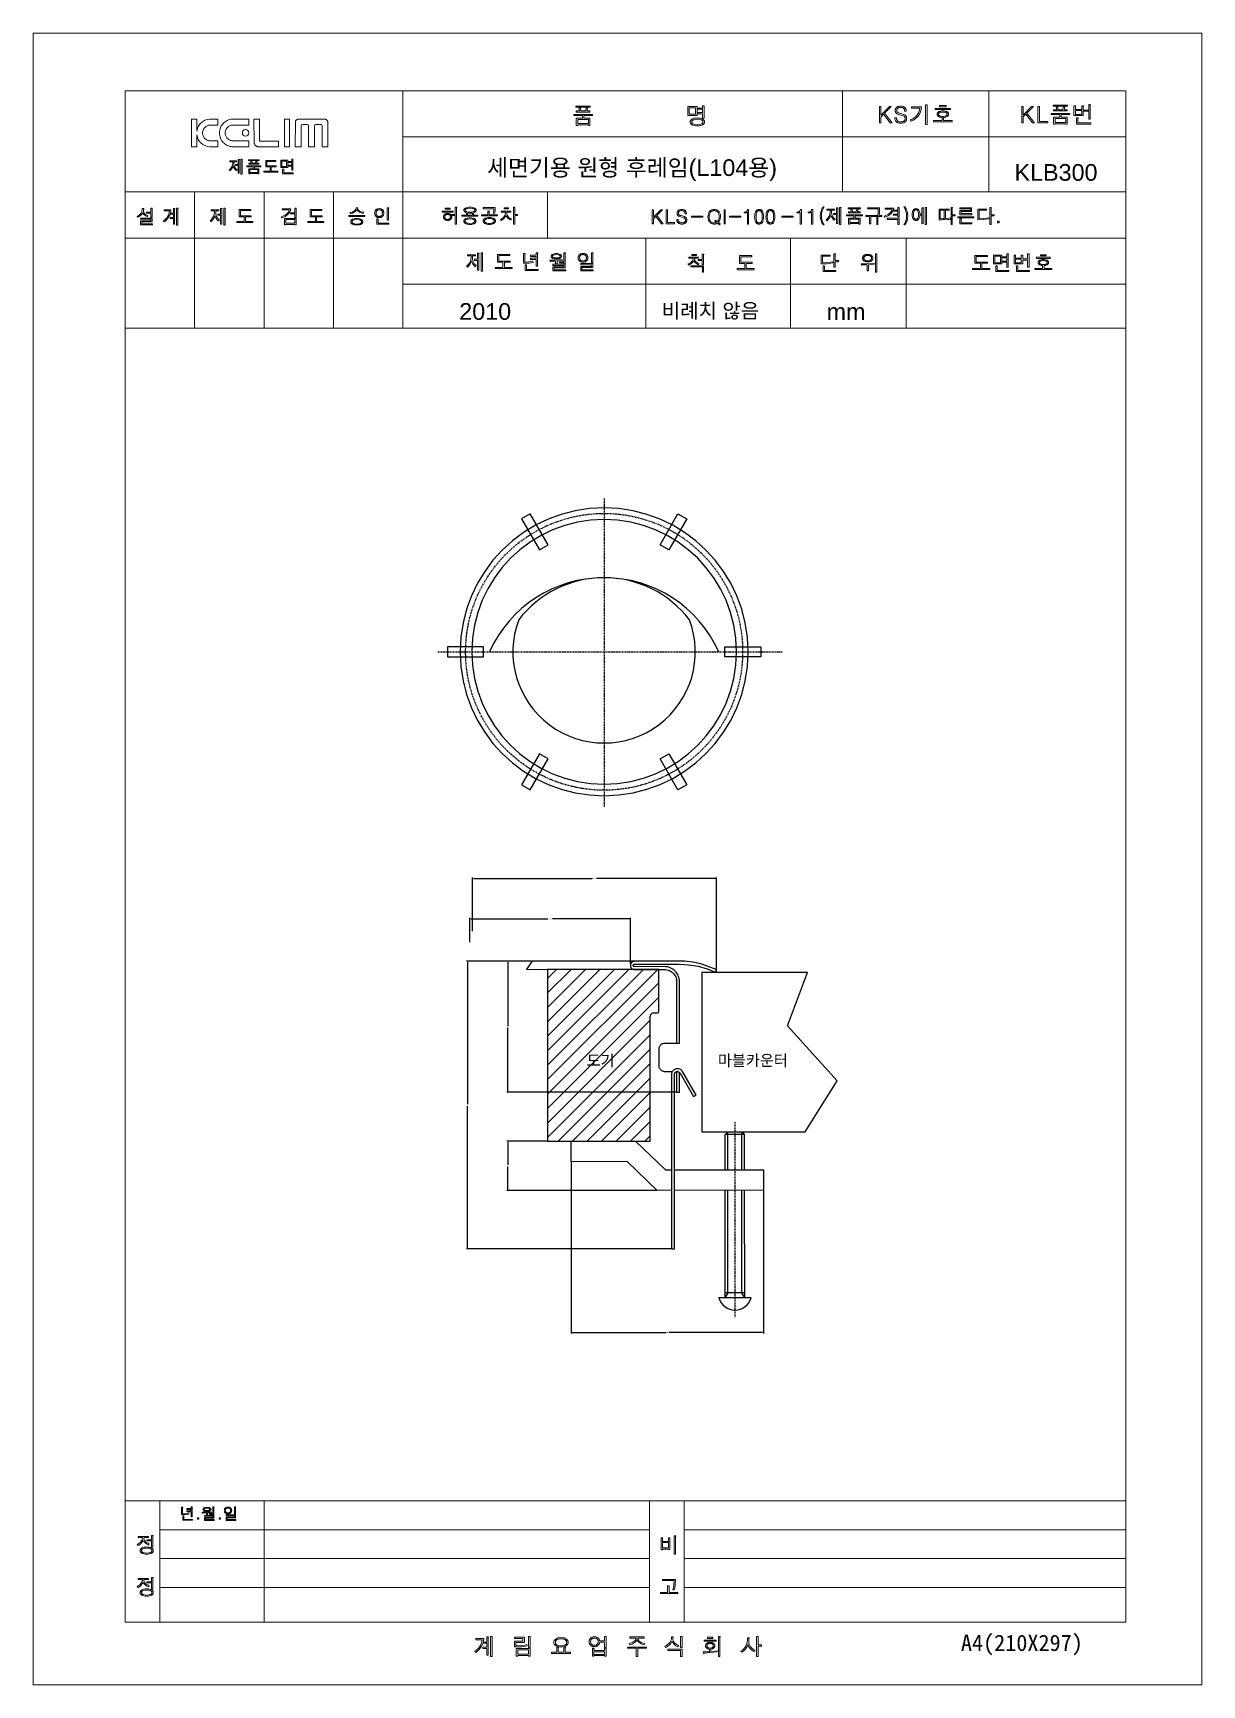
# Model space of a CAD drawing. Header units: inches. Extents: x -832 to -622, y 154 to 451.
import ezdxf

# ---------------------------------------------------------------- set-up
doc = ezdxf.new("R2010")
doc.units = ezdxf.units.IN
doc.header["$LTSCALE"] = 0.03937
doc.header["$MEASUREMENT"] = 0
doc.linetypes.add('CENTER', pattern=[10.16, 6.35, -1.27, 1.27, -1.27])
for name, color, linetype in [('002', 7, 'Continuous'), ('______', 7, 'Continuous'), ('______ 1', 7, 'Continuous'), ('______ 2', 7, 'Continuous'), ('CENTER', 1, 'Continuous'), ('DEMA', 5, 'Continuous'), ('PO', 7, 'Continuous')]:
    doc.layers.add(name, color=color, linetype=linetype)
doc.dimstyles.get("Standard").update_dxf_attribs({"dimtxt": 0.18, "dimasz": 0.18, "dimexe": 0.18, "dimexo": 0.0625, "dimgap": 0.09, "dimtad": 0, "dimtih": 1, "dimtoh": 1, "dimdec": 4, "dimzin": 0, "dimdsep": 46, "dimtxsty": 'Standard', "dimcen": 0.09, "dimadec": 0, "dimazin": 0, "dimtfac": 1, "dimtdec": 4, "dimtofl": 0, "dimtmove": 0, "dimatfit": 3, "dimfxl": 0, "dimtolj": 1, "dimtzin": 0, "dimarcsym": 0})

msp = doc.modelspace()

# ---------------------------------------------------------------- texts
at = {"layer": '______', "attachment_point": 7, "line_spacing_factor": 0.963855}
for s, insert, char_height, width in [('\\fArial;세면기용 원형 후레임(L104용)', (-750.47952, 424.1), 3, 58.373494), ('\\fArial;KLB300', (-655.71987, 424.1), 3, 17.313253), ('\\fArial;2010', (-755.47952, 399.1), 3, 11.9638554), ('\\fArial;mm', (-689.47952, 399.1), 3, 9.4156627), ('\\fArial;도기', (-732.59532, 264.75825), 2, 6.7831325), ('\\fArial;마블카운터', (-709, 264.7703), 2, 14.9759036)]:
    msp.add_mtext(s, dxfattribs=dict(at, insert=insert, char_height=char_height, width=width))

# ---------------------------------------------------------------- blocks, each defined once
blk = doc.blocks.new('*D1')
at = {"layer": 'Defpoints', "color": 0}
for p in [(-739.61, 251.46), (-746.78, 242.63), (-719.93, 242.63)]:
    blk.add_point(p, dxfattribs=at)
at = {"layer": 'DEMA', "color": 0, "lineweight": -2}
for p, q in [((-739.68, 251.46), (-746.96, 251.46)), ((-746.78, 251.28), (-746.78, 247.23)), ((-746.78, 242.81), (-746.78, 246.86)), ((-719.99, 242.63), (-746.96, 242.63))]:
    blk.add_line(p, q, dxfattribs=at)
at = {"layer": 'DEMA', "color": 0}
for points in [[(-746.75, 251.28), (-746.81, 251.28), (-746.78, 251.46)], [(-746.81, 242.81), (-746.75, 242.81), (-746.78, 242.63)]]:
    blk.add_solid(points, dxfattribs=at)
at = {"layer": 'DEMA', "color": 0, "insert": (-746.78, 247.05), "char_height": 0.18, "attachment_point": 5}
blk.add_mtext('\\A1;12', dxfattribs=at)
blk = doc.blocks.new('*D2')
at = {"layer": 'Defpoints', "color": 0}
for p in [(-735.37, 247.77), (-700.79, 242.63), (-700.79, 217.08)]:
    blk.add_point(p, dxfattribs=at)
at = {"layer": 'DEMA', "color": 0, "lineweight": -2}
for p, q in [((-735.37, 247.71), (-735.37, 216.9)), ((-700.79, 242.56), (-700.79, 216.9)), ((-735.19, 217.08), (-718.33, 217.08)), ((-700.97, 217.08), (-717.84, 217.08))]:
    blk.add_line(p, q, dxfattribs=at)
at = {"layer": 'DEMA', "color": 0}
for points in [[(-735.19, 217.11), (-735.19, 217.05), (-735.37, 217.08)], [(-700.97, 217.05), (-700.97, 217.11), (-700.79, 217.08)]]:
    blk.add_solid(points, dxfattribs=at)
at = {"layer": 'DEMA', "color": 0, "insert": (-718.08, 217.08), "char_height": 0.18, "attachment_point": 5}
blk.add_mtext('\\A1;47', dxfattribs=at)
blk = doc.blocks.new('*D3')
at = {"layer": 'Defpoints', "color": 0}
for p in [(-746.78, 283.81), (-742.41, 283.81), (-716.44, 260.27)]:
    blk.add_point(p, dxfattribs=at)
at = {"layer": 'DEMA', "color": 0, "lineweight": -2}
for p, q in [((-742.47, 283.81), (-746.96, 283.81)), ((-746.78, 283.63), (-746.78, 272.22)), ((-746.78, 260.45), (-746.78, 271.86)), ((-716.5, 260.27), (-746.96, 260.27))]:
    blk.add_line(p, q, dxfattribs=at)
at = {"layer": 'DEMA', "color": 0}
for points in [[(-746.75, 283.63), (-746.81, 283.63), (-746.78, 283.81)], [(-746.81, 260.45), (-746.75, 260.45), (-746.78, 260.27)]]:
    blk.add_solid(points, dxfattribs=at)
at = {"layer": 'DEMA', "color": 0, "insert": (-746.78, 272.04), "char_height": 0.18, "attachment_point": 5}
blk.add_mtext('\\A1;32', dxfattribs=at)
blk = doc.blocks.new('*D4')
at = {"layer": 'Defpoints', "color": 0}
for p in [(-753.56, 291.45), (-753.56, 287.16), (-724.72, 283.22)]:
    blk.add_point(p, dxfattribs=at)
at = {"layer": 'DEMA', "color": 0, "lineweight": -2}
for p, q in [((-753.56, 287.22), (-753.56, 291.63)), ((-753.38, 291.45), (-739.56, 291.45)), ((-724.9, 291.45), (-738.72, 291.45)), ((-724.72, 283.28), (-724.72, 291.63))]:
    blk.add_line(p, q, dxfattribs=at)
at = {"layer": 'DEMA', "color": 0}
for points in [[(-753.38, 291.48), (-753.38, 291.42), (-753.56, 291.45)], [(-724.9, 291.42), (-724.9, 291.48), (-724.72, 291.45)]]:
    blk.add_solid(points, dxfattribs=at)
at = {"layer": 'DEMA', "color": 0, "insert": (-739.14, 291.45), "char_height": 0.18, "attachment_point": 5}
blk.add_mtext('\\A1;Ø476', dxfattribs=at)
blk = doc.blocks.new('*D5')
at = {"layer": 'Defpoints', "color": 0}
for p in [(-753.11, 298.69), (-753.11, 289.19), (-709.29, 281.8)]:
    blk.add_point(p, dxfattribs=at)
at = {"layer": 'DEMA', "color": 0, "lineweight": -2}
for p, q in [((-753.11, 289.25), (-753.11, 298.87)), ((-752.93, 298.69), (-731.59, 298.69)), ((-709.47, 298.69), (-730.81, 298.69)), ((-709.29, 281.87), (-709.29, 298.87))]:
    blk.add_line(p, q, dxfattribs=at)
at = {"layer": 'DEMA', "color": 0}
for points in [[(-752.93, 298.72), (-752.93, 298.66), (-753.11, 298.69)], [(-709.47, 298.66), (-709.47, 298.72), (-709.29, 298.69)]]:
    blk.add_solid(points, dxfattribs=at)
at = {"layer": 'DEMA', "color": 0, "insert": (-731.2, 298.69), "char_height": 0.18, "attachment_point": 5}
blk.add_mtext('\\A1;Ø518', dxfattribs=at)
blk = doc.blocks.new('*D6')
at = {"layer": 'Defpoints', "color": 0}
for p in [(-742.41, 283.81), (-754.01, 232.11), (-717.36, 232.11)]:
    blk.add_point(p, dxfattribs=at)
at = {"layer": 'DEMA', "color": 0, "lineweight": -2}
for p, q in [((-742.47, 283.81), (-754.19, 283.81)), ((-754.01, 283.63), (-754.01, 258.14)), ((-754.01, 232.29), (-754.01, 257.78)), ((-717.43, 232.11), (-754.19, 232.11))]:
    blk.add_line(p, q, dxfattribs=at)
at = {"layer": 'DEMA', "color": 0}
for points in [[(-753.98, 283.63), (-754.04, 283.63), (-754.01, 283.81)], [(-754.04, 232.29), (-753.98, 232.29), (-754.01, 232.11)]]:
    blk.add_solid(points, dxfattribs=at)
at = {"layer": 'DEMA', "color": 0, "insert": (-754.01, 257.96), "char_height": 0.18, "attachment_point": 5}
blk.add_mtext('\\A1;70', dxfattribs=at)
blk = doc.blocks.new('BLOCK 244')
at = {"layer": '______ 1', "color": 18, "lineweight": 9}
blk.add_lwpolyline([(156.91, -53.15), (156.91, -36.93)], dxfattribs=at)
blk = doc.blocks.new('BLOCK 255')
at = {"layer": '______ 1', "color": 18, "lineweight": 9}
blk.add_lwpolyline([(164.11, -13.1), (164.11, -13.31), (162.95, -13.31), (162.95, -13.1), (164.11, -13.1)], dxfattribs=at)
blk = doc.blocks.new('BLOCK 256')
at = {"layer": '______ 1', "color": 18, "lineweight": 9}
blk.add_open_spline([(187.84, -15.32), (187.84, -15.33), (187.84, -15.33), (187.84, -15.33), (187.83, -15.34), (187.83, -15.36), (187.83, -15.36), (187.83, -15.36), (187.81, -15.39), (187.81, -15.39), (187.81, -15.39), (187.81, -15.42), (187.81, -15.42), (187.81, -15.42), (187.81, -16.21), (187.81, -16.21), (187.81, -16.21), (190.09, -16.21), (190.09, -16.21), (190.09, -16.21), (190.09, -16.43), (190.09, -16.43), (190.09, -16.43), (187.54, -16.43), (187.54, -16.43), (187.54, -16.43), (187.54, -15.3), (187.54, -15.3), (187.54, -15.3), (187.74, -15.3), (187.74, -15.3), (187.74, -15.3), (187.8, -15.31), (187.8, -15.31), (187.82, -15.31), (187.83, -15.31), (187.83, -15.31)], degree=3, knots=[0, 0, 0, 0, 1, 1, 1, 2, 2, 2, 3, 3, 3, 4, 4, 4, 5, 5, 5, 6, 6, 6, 7, 7, 7, 8, 8, 8, 9, 9, 9, 10, 10, 10, 11, 11, 11, 12, 12, 12, 12], dxfattribs=at)
blk = doc.blocks.new('BLOCK 257')
at = {"layer": '______ 1', "color": 18, "lineweight": 9}
blk.add_lwpolyline([(187.35, -14.69), (188.49, -14.69), (188.49, -14), (187.35, -14), (187.35, -14.69)], dxfattribs=at)
blk = doc.blocks.new('BLOCK 258')
at = {"layer": '______ 1', "color": 18, "lineweight": 9}
blk.add_open_spline([(187.39, -13.16), (187.39, -13.17), (187.39, -13.18), (187.39, -13.18), (187.39, -13.19), (187.38, -13.2), (187.38, -13.2), (187.38, -13.2), (187.36, -13.23), (187.36, -13.23), (187.36, -13.23), (187.35, -13.27), (187.35, -13.27), (187.35, -13.27), (187.35, -13.78), (187.35, -13.78), (187.35, -13.78), (188.49, -13.78), (188.49, -13.78), (188.49, -13.78), (188.49, -13.15), (188.49, -13.15), (188.49, -13.15), (188.66, -13.15), (188.66, -13.15), (188.66, -13.15), (188.74, -13.15), (188.74, -13.15), (188.76, -13.16), (188.77, -13.16), (188.77, -13.16), (188.78, -13.17), (188.78, -13.17), (188.78, -13.17), (188.79, -13.18), (188.79, -13.19), (188.79, -13.19), (188.78, -13.2), (188.78, -13.22), (188.78, -13.22), (188.78, -13.22), (188.76, -13.25), (188.76, -13.25), (188.76, -13.25), (188.76, -13.29), (188.76, -13.29), (188.76, -13.29), (188.76, -13.91), (188.76, -13.91), (188.76, -13.91), (189.74, -13.91), (189.74, -13.91), (189.74, -13.91), (189.74, -12.93), (189.74, -12.93), (189.74, -12.93), (189.96, -12.93), (189.96, -12.93), (189.96, -12.93), (189.99, -12.93), (189.99, -12.93), (189.99, -12.93), (190.02, -12.94), (190.02, -12.94), (190.03, -12.94), (190.04, -12.94), (190.04, -12.94), (190.05, -12.96), (190.05, -12.96), (190.05, -12.96), (190.04, -12.97), (190.04, -12.99), (190.04, -12.99), (190.04, -12.99), (190.03, -13.01), (190.03, -13.01), (190.03, -13.01), (190.01, -13.04), (190.01, -13.04), (190.01, -13.04), (190.01, -13.07), (190.01, -13.07), (190.01, -13.07), (190.01, -15.57), (190.01, -15.57), (190.01, -15.57), (189.74, -15.57), (189.74, -15.57), (189.74, -15.57), (189.74, -14.13), (189.74, -14.13), (189.74, -14.13), (188.76, -14.13), (188.76, -14.13), (188.76, -14.13), (188.76, -14.9), (188.76, -14.9), (188.76, -14.9), (187.09, -14.9), (187.09, -14.9), (187.09, -14.9), (187.09, -13.15), (187.09, -13.15), (187.09, -13.15), (187.29, -13.15), (187.29, -13.15), (187.29, -13.15), (187.36, -13.15), (187.36, -13.15), (187.36, -13.15), (187.38, -13.15), (187.38, -13.15)], degree=3, knots=[0, 0, 0, 0, 1, 1, 1, 2, 2, 2, 3, 3, 3, 4, 4, 4, 5, 5, 5, 6, 6, 6, 7, 7, 7, 8, 8, 8, 9, 9, 9, 10, 10, 10, 11, 11, 11, 12, 12, 12, 13, 13, 13, 14, 14, 14, 15, 15, 15, 16, 16, 16, 17, 17, 17, 18, 18, 18, 19, 19, 19, 20, 20, 20, 21, 21, 21, 22, 22, 22, 23, 23, 23, 24, 24, 24, 25, 25, 25, 26, 26, 26, 27, 27, 27, 28, 28, 28, 29, 29, 29, 30, 30, 30, 31, 31, 31, 32, 32, 32, 33, 33, 33, 34, 34, 34, 35, 35, 35, 36, 36, 36, 37, 37, 37, 37], dxfattribs=at)
blk = doc.blocks.new('BLOCK 262')
at = {"layer": '______ 2', "color": 18, "insert": (113.02, -51.6), "char_height": 2.6388, "width": 21.5524, "attachment_point": 7, "line_spacing_factor": 0.963855}
blk.add_mtext('\\fDotum;비례치 않음', dxfattribs=at)
blk = doc.blocks.new('BLOCK 243')
at = {"layer": '______ 1', "color": 18, "lineweight": 9}
blk.add_lwpolyline([(171.53, -40.04), (171.53, -40.24), (169.54, -40.24), (169.54, -41.23), (171.58, -41.23), (171.58, -41.43), (170.54, -41.43), (170.54, -42.37), (171.95, -42.37), (171.95, -42.57), (168.88, -42.57), (168.88, -42.37), (170.29, -42.37), (170.29, -41.43), (169.3, -41.43), (169.3, -40.04), (171.53, -40.04)], dxfattribs=at)
blk = doc.blocks.new('BLOCK 232')
at = {"layer": '______ 1', "color": 18, "lineweight": 9}
blk.add_lwpolyline([(155.66, -33.37), (155.66, -34.46), (155.44, -34.46), (155.44, -33.56), (153.51, -33.56), (153.51, -33.37), (155.66, -33.37)], dxfattribs=at)
blk = doc.blocks.new('BLOCK 233')
at = {"layer": '______ 1', "color": 18, "lineweight": 9}
blk.add_lwpolyline([(168.69, -31.49), (168.69, -32.17), (166.82, -32.17), (166.82, -32.53), (168.73, -32.53), (168.73, -32.72), (166.61, -32.72), (166.61, -31.98), (168.47, -31.98), (168.47, -31.68), (166.61, -31.68), (166.61, -31.49), (168.69, -31.49)], dxfattribs=at)
blk = doc.blocks.new('BLOCK 234')
at = {"layer": '______ 1', "color": 18, "lineweight": 9}
blk.add_open_spline([(159.21, -33.45), (159.21, -33.45), (159.17, -33.53), (159.17, -33.53), (159.17, -33.53), (159.11, -33.58), (159.11, -33.58), (159.11, -33.58), (159.05, -33.64), (159.05, -33.64), (159.05, -33.64), (158.99, -33.68), (158.99, -33.68), (158.99, -33.68), (158.93, -33.71), (158.93, -33.71), (158.93, -33.71), (158.86, -33.74), (158.86, -33.74), (158.86, -33.74), (158.78, -33.75), (158.78, -33.75), (158.78, -33.75), (158.7, -33.75), (158.7, -33.75), (158.7, -33.75), (158.62, -33.75), (158.62, -33.75), (158.62, -33.75), (158.55, -33.73), (158.55, -33.73), (158.55, -33.73), (158.47, -33.71), (158.47, -33.71), (158.47, -33.71), (158.41, -33.67), (158.41, -33.67), (158.41, -33.67), (158.34, -33.62), (158.34, -33.62), (158.34, -33.62), (158.28, -33.57), (158.28, -33.57), (158.28, -33.57), (158.23, -33.5), (158.23, -33.5), (158.23, -33.5), (158.18, -33.42), (158.18, -33.42), (158.18, -33.42), (158.1, -33.27), (158.1, -33.27), (158.1, -33.27), (158.05, -33.09), (158.05, -33.09), (158.05, -33.09), (158.02, -32.9), (158.02, -32.9), (158.02, -32.9), (158.01, -32.69), (158.01, -32.69), (158.01, -32.69), (158.02, -32.48), (158.02, -32.48), (158.02, -32.48), (158.05, -32.29), (158.05, -32.29), (158.05, -32.29), (158.1, -32.12), (158.1, -32.12), (158.1, -32.12), (158.18, -31.96), (158.18, -31.96), (158.18, -31.96), (158.23, -31.88), (158.23, -31.88), (158.23, -31.88), (158.28, -31.82), (158.28, -31.82), (158.28, -31.82), (158.34, -31.76), (158.34, -31.76), (158.34, -31.76), (158.41, -31.71), (158.41, -31.71), (158.41, -31.71), (158.47, -31.68), (158.47, -31.68), (158.47, -31.68), (158.55, -31.65), (158.55, -31.65), (158.55, -31.65), (158.62, -31.64), (158.62, -31.64), (158.62, -31.64), (158.7, -31.63), (158.7, -31.63), (158.7, -31.63), (158.78, -31.64), (158.78, -31.64), (158.78, -31.64), (158.85, -31.65), (158.85, -31.65), (158.85, -31.65), (158.92, -31.67), (158.92, -31.67), (158.92, -31.67), (158.99, -31.71), (158.99, -31.71), (158.99, -31.71), (159.05, -31.75), (159.05, -31.75), (159.05, -31.75), (159.11, -31.8), (159.11, -31.8), (159.11, -31.8), (159.16, -31.85), (159.16, -31.85), (159.16, -31.85), (159.21, -31.92), (159.21, -31.92), (159.21, -31.92), (159.29, -32.06), (159.29, -32.06), (159.29, -32.06), (159.35, -32.23), (159.35, -32.23), (159.35, -32.23), (159.39, -32.4), (159.39, -32.4), (159.39, -32.4), (159.41, -32.6), (159.41, -32.6), (159.41, -32.6), (159.78, -32.6), (159.78, -32.6), (159.78, -32.6), (159.78, -31.47), (159.78, -31.47), (159.78, -31.47), (159.95, -31.47), (159.95, -31.47), (159.95, -31.47), (160.01, -31.48), (160.01, -31.48), (160.01, -31.48), (160.03, -31.48), (160.03, -31.48), (160.05, -31.49), (160.05, -31.5), (160.05, -31.5), (160.04, -31.51), (160.03, -31.53), (160.03, -31.53), (160.03, -31.53), (160.02, -31.55), (160.02, -31.55), (160.02, -31.55), (160.02, -31.59), (160.02, -31.59), (160.02, -31.59), (160.02, -34.29), (160.02, -34.29), (160.02, -34.29), (159.78, -34.29), (159.78, -34.29), (159.78, -34.29), (159.78, -32.78), (159.78, -32.78), (159.78, -32.78), (159.41, -32.78), (159.41, -32.78), (159.41, -32.78), (159.39, -32.97), (159.39, -32.97), (159.39, -32.97), (159.35, -33.15), (159.35, -33.15), (159.35, -33.15), (159.29, -33.31), (159.29, -33.31), (159.29, -33.31), (159.21, -33.45), (159.21, -33.45)], degree=3, knots=[0, 0, 0, 0, 1, 1, 1, 2, 2, 2, 3, 3, 3, 4, 4, 4, 5, 5, 5, 6, 6, 6, 7, 7, 7, 8, 8, 8, 9, 9, 9, 10, 10, 10, 11, 11, 11, 12, 12, 12, 13, 13, 13, 14, 14, 14, 15, 15, 15, 16, 16, 16, 17, 17, 17, 18, 18, 18, 19, 19, 19, 20, 20, 20, 21, 21, 21, 22, 22, 22, 23, 23, 23, 24, 24, 24, 25, 25, 25, 26, 26, 26, 27, 27, 27, 28, 28, 28, 29, 29, 29, 30, 30, 30, 31, 31, 31, 32, 32, 32, 33, 33, 33, 34, 34, 34, 35, 35, 35, 36, 36, 36, 37, 37, 37, 38, 38, 38, 39, 39, 39, 40, 40, 40, 41, 41, 41, 42, 42, 42, 43, 43, 43, 44, 44, 44, 45, 45, 45, 46, 46, 46, 47, 47, 47, 48, 48, 48, 49, 49, 49, 50, 50, 50, 51, 51, 51, 52, 52, 52, 53, 53, 53, 54, 54, 54, 55, 55, 55, 56, 56, 56, 57, 57, 57, 58, 58, 58, 59, 59, 59, 60, 60, 60, 61, 61, 61, 61], dxfattribs=at)
blk = doc.blocks.new('BLOCK 235')
at = {"layer": '______ 1', "color": 18, "lineweight": 9}
blk.add_lwpolyline([(158.35, -32.1), (158.3, -32.22), (158.27, -32.36), (158.25, -32.52), (158.24, -32.69), (158.25, -32.86), (158.27, -33.02), (158.3, -33.16), (158.35, -33.29), (158.39, -33.35), (158.42, -33.4), (158.46, -33.45), (158.51, -33.49), (158.55, -33.52), (158.6, -33.54), (158.65, -33.55), (158.7, -33.55), (158.76, -33.55), (158.81, -33.54), (158.86, -33.52), (158.91, -33.49), (158.95, -33.45), (158.99, -33.4), (159.03, -33.35), (159.06, -33.29), (159.11, -33.16), (159.15, -33.02), (159.17, -32.86), (159.18, -32.69), (159.17, -32.52), (159.15, -32.36), (159.11, -32.22), (159.06, -32.1), (159.02, -32.03), (158.99, -31.98), (158.95, -31.93), (158.9, -31.9), (158.86, -31.87), (158.81, -31.85), (158.76, -31.83), (158.7, -31.83), (158.65, -31.83), (158.6, -31.85), (158.55, -31.87), (158.51, -31.9), (158.46, -31.93), (158.42, -31.98), (158.39, -32.03), (158.35, -32.1)], dxfattribs=at)
blk = doc.blocks.new('BLOCK 236')
at = {"layer": '______ 1', "color": 18, "lineweight": 9}
blk.add_open_spline([(160.54, -31.41), (160.54, -31.41), (160.57, -31.41), (160.57, -31.41), (160.57, -31.41), (160.6, -31.42), (160.6, -31.42), (160.61, -31.42), (160.61, -31.42), (160.61, -31.42), (160.62, -31.43), (160.62, -31.44), (160.62, -31.44), (160.62, -31.44), (160.62, -31.46), (160.62, -31.46), (160.62, -31.46), (160.61, -31.47), (160.61, -31.47), (160.61, -31.47), (160.6, -31.49), (160.6, -31.49), (160.6, -31.49), (160.59, -31.52), (160.59, -31.52), (160.59, -31.52), (160.59, -34.46), (160.59, -34.46), (160.59, -34.46), (160.36, -34.46), (160.36, -34.46), (160.36, -34.46), (160.36, -31.41), (160.36, -31.41), (160.36, -31.41), (160.54, -31.41), (160.54, -31.41)], degree=3, knots=[0, 0, 0, 0, 1, 1, 1, 2, 2, 2, 3, 3, 3, 4, 4, 4, 5, 5, 5, 6, 6, 6, 7, 7, 7, 8, 8, 8, 9, 9, 9, 10, 10, 10, 11, 11, 11, 12, 12, 12, 12], dxfattribs=at)
blk = doc.blocks.new('BLOCK 237')
at = {"layer": '______ 1', "color": 18, "lineweight": 9}
blk.add_lwpolyline([(163.62, -31.73), (163.62, -31.91), (163.07, -31.91), (163.07, -33.48), (163.22, -33.48), (163.39, -33.45), (163.54, -33.42), (163.66, -33.39), (163.7, -33.58), (163.32, -33.66), (162.86, -33.69), (162.86, -31.73), (163.62, -31.73)], dxfattribs=at)
blk = doc.blocks.new('BLOCK 238')
at = {"layer": '______ 1', "color": 18, "lineweight": 9}
blk.add_lwpolyline([(164.65, -31.73), (164.65, -31.91), (163.99, -31.91), (163.99, -33.45), (164.45, -33.41), (164.87, -33.31), (164.91, -33.5), (164.68, -33.56), (164.4, -33.61), (163.78, -33.66), (163.78, -31.73), (164.65, -31.73)], dxfattribs=at)
blk = doc.blocks.new('BLOCK 239')
at = {"layer": '______ 1', "color": 18, "lineweight": 9}
blk.add_open_spline([(165.26, -31.43), (165.26, -31.44), (165.26, -31.45), (165.26, -31.45), (165.26, -31.46), (165.25, -31.48), (165.25, -31.48), (165.25, -31.48), (165.23, -31.51), (165.23, -31.51), (165.23, -31.51), (165.23, -31.54), (165.23, -31.54), (165.23, -31.54), (165.23, -32.73), (165.23, -32.73), (165.23, -32.73), (165.77, -32.73), (165.77, -32.73), (165.77, -32.73), (165.77, -32.92), (165.77, -32.92), (165.77, -32.92), (165.23, -32.92), (165.23, -32.92), (165.23, -32.92), (165.23, -34.46), (165.23, -34.46), (165.23, -34.46), (165.02, -34.46), (165.02, -34.46), (165.02, -34.46), (165.02, -31.41), (165.02, -31.41), (165.02, -31.41), (165.14, -31.41), (165.14, -31.41), (165.14, -31.41), (165.22, -31.42), (165.22, -31.42), (165.22, -31.42), (165.24, -31.42), (165.24, -31.42)], degree=3, knots=[0, 0, 0, 0, 1, 1, 1, 2, 2, 2, 3, 3, 3, 4, 4, 4, 5, 5, 5, 6, 6, 6, 7, 7, 7, 8, 8, 8, 9, 9, 9, 10, 10, 10, 11, 11, 11, 12, 12, 12, 13, 13, 13, 14, 14, 14, 14], dxfattribs=at)
blk = doc.blocks.new('BLOCK 240')
at = {"layer": '______ 1', "color": 18, "lineweight": 9}
blk.add_lwpolyline([(169.08, -33.1), (169.08, -33.29), (166.21, -33.29), (166.21, -33.1), (169.08, -33.1)], dxfattribs=at)
blk = doc.blocks.new('BLOCK 241')
at = {"layer": '______ 1', "color": 18, "lineweight": 9}
blk.add_open_spline([(166.86, -33.47), (166.86, -33.48), (166.86, -33.49), (166.86, -33.49), (166.86, -33.49), (166.85, -33.5), (166.85, -33.5), (166.85, -33.5), (166.84, -33.53), (166.84, -33.53), (166.84, -33.53), (166.83, -33.56), (166.83, -33.56), (166.83, -33.56), (166.83, -34.2), (166.83, -34.2), (166.83, -34.2), (168.74, -34.2), (168.74, -34.2), (168.74, -34.2), (168.74, -34.39), (168.74, -34.39), (168.74, -34.39), (166.61, -34.39), (166.61, -34.39), (166.61, -34.39), (166.61, -33.46), (166.61, -33.46), (166.61, -33.46), (166.77, -33.46), (166.77, -33.46), (166.77, -33.46), (166.83, -33.46), (166.83, -33.46), (166.83, -33.46), (166.85, -33.46), (166.85, -33.46)], degree=3, knots=[0, 0, 0, 0, 1, 1, 1, 2, 2, 2, 3, 3, 3, 4, 4, 4, 5, 5, 5, 6, 6, 6, 7, 7, 7, 8, 8, 8, 9, 9, 9, 10, 10, 10, 11, 11, 11, 12, 12, 12, 12], dxfattribs=at)
blk = doc.blocks.new('BLOCK 242')
at = {"layer": '______ 1', "color": 18, "lineweight": 9}
blk.add_lwpolyline([(171.36, -31.73), (171.36, -31.92), (170.05, -31.92), (170.05, -33.47), (170.89, -33.42), (171.38, -33.36), (171.73, -33.28), (171.78, -33.48), (170.84, -33.61), (169.82, -33.66), (169.82, -31.73), (171.36, -31.73)], dxfattribs=at)
blk = doc.blocks.new('BLOCK 245')
at = {"layer": '______ 1', "color": 18, "lineweight": 9}
blk.add_open_spline([(120.36, -13.54), (120.36, -13.54), (120.36, -13.12), (120.36, -13.12), (120.36, -13.12), (120.57, -13.12), (120.57, -13.12), (120.57, -13.12), (120.61, -13.12), (120.61, -13.12), (120.61, -13.12), (120.63, -13.12), (120.63, -13.12), (120.64, -13.12), (120.65, -13.13), (120.65, -13.13), (120.66, -13.14), (120.66, -13.15), (120.66, -13.15), (120.66, -13.15), (120.66, -13.16), (120.66, -13.16), (120.66, -13.16), (120.65, -13.18), (120.65, -13.18), (120.65, -13.18), (120.64, -13.21), (120.64, -13.21), (120.64, -13.21), (120.63, -13.24), (120.63, -13.24), (120.63, -13.24), (120.63, -15.35), (120.63, -15.35), (120.63, -15.35), (120.36, -15.35), (120.36, -15.35), (120.36, -15.35), (120.36, -14.57), (120.36, -14.57), (120.36, -14.57), (119.5, -14.57), (119.5, -14.57), (119.5, -14.57), (119.5, -14.34), (119.5, -14.34), (119.5, -14.34), (120.36, -14.34), (120.36, -14.34), (120.36, -14.34), (120.36, -13.76), (120.36, -13.76), (120.36, -13.76), (119.5, -13.76), (119.5, -13.76), (119.5, -13.76), (119.5, -13.54), (119.5, -13.54), (119.5, -13.54), (120.36, -13.54), (120.36, -13.54)], degree=3, knots=[0, 0, 0, 0, 1, 1, 1, 2, 2, 2, 3, 3, 3, 4, 4, 4, 5, 5, 5, 6, 6, 6, 7, 7, 7, 8, 8, 8, 9, 9, 9, 10, 10, 10, 11, 11, 11, 12, 12, 12, 13, 13, 13, 14, 14, 14, 15, 15, 15, 16, 16, 16, 17, 17, 17, 18, 18, 18, 19, 19, 19, 20, 20, 20, 20], dxfattribs=at)
blk = doc.blocks.new('BLOCK 246')
at = {"layer": '______ 1', "color": 18, "lineweight": 9}
blk.add_lwpolyline([(177.69, -13.25), (177.96, -13.25), (177.96, -14.81), (179.48, -13.25), (179.83, -13.25), (178.64, -14.47), (179.97, -16.19), (179.64, -16.19), (178.45, -14.65), (177.96, -15.15), (177.96, -16.19), (177.69, -16.19), (177.69, -13.25)], dxfattribs=at)
blk = doc.blocks.new('BLOCK 247')
at = {"layer": '______ 1', "color": 18, "lineweight": 9}
blk.add_lwpolyline([(180.6, -13.25), (180.87, -13.25), (180.87, -15.95), (182.39, -15.95), (182.39, -16.19), (180.6, -16.19), (180.6, -13.25)], dxfattribs=at)
blk = doc.blocks.new('BLOCK 248')
at = {"layer": '______ 1', "color": 18, "lineweight": 9}
blk.add_lwpolyline([(155.2, -15.31), (155.21, -15.48), (155.23, -15.55), (155.25, -15.62), (155.28, -15.68), (155.31, -15.75), (155.36, -15.8), (155.41, -15.85), (155.46, -15.9), (155.53, -15.94), (155.59, -15.97), (155.67, -16), (155.83, -16.03), (156.02, -16.05), (156.18, -16.04), (156.33, -16.01), (156.39, -15.99), (156.45, -15.96), (156.51, -15.92), (156.56, -15.89), (156.6, -15.85), (156.64, -15.8), (156.68, -15.76), (156.7, -15.71), (156.72, -15.65), (156.74, -15.59), (156.75, -15.53), (156.75, -15.47), (156.74, -15.34), (156.73, -15.28), (156.71, -15.23), (156.69, -15.18), (156.66, -15.13), (156.63, -15.09), (156.59, -15.05), (156.55, -15.03), (156.5, -15), (156.39, -14.94), (156.07, -14.85), (155.79, -14.78), (155.42, -14.65), (155.28, -14.58), (155.23, -14.54), (155.18, -14.5), (155.13, -14.45), (155.09, -14.4), (155.06, -14.34), (155.03, -14.28), (155.01, -14.21), (154.99, -14.14), (154.98, -13.98), (154.98, -13.89), (155, -13.81), (155.02, -13.73), (155.05, -13.66), (155.08, -13.59), (155.12, -13.52), (155.18, -13.46), (155.24, -13.41), (155.3, -13.35), (155.38, -13.31), (155.46, -13.27), (155.55, -13.24), (155.74, -13.2), (155.95, -13.19), (156.17, -13.2), (156.37, -13.25), (156.45, -13.28), (156.53, -13.32), (156.61, -13.37), (156.68, -13.42), (156.74, -13.48), (156.79, -13.55), (156.84, -13.62), (156.87, -13.7), (156.9, -13.79), (156.92, -13.88), (156.94, -14.08), (156.66, -14.08), (156.65, -13.93), (156.63, -13.87), (156.61, -13.8), (156.59, -13.74), (156.55, -13.69), (156.51, -13.64), (156.47, -13.59), (156.42, -13.56), (156.36, -13.52), (156.31, -13.49), (156.24, -13.47), (156.1, -13.44), (155.94, -13.43), (155.79, -13.44), (155.65, -13.46), (155.59, -13.48), (155.54, -13.51), (155.48, -13.54), (155.44, -13.57), (155.4, -13.61), (155.36, -13.65), (155.33, -13.7), (155.31, -13.75), (155.29, -13.8), (155.28, -13.86), (155.27, -13.92), (155.26, -13.98), (155.27, -14.08), (155.28, -14.12), (155.29, -14.17), (155.31, -14.2), (155.33, -14.24), (155.35, -14.27), (155.38, -14.31), (155.41, -14.33), (155.45, -14.36), (155.53, -14.41), (155.63, -14.45), (155.76, -14.49), (156.1, -14.57), (156.33, -14.64), (156.52, -14.71), (156.68, -14.79), (156.75, -14.84), (156.8, -14.88), (156.85, -14.94), (156.9, -14.99), (156.94, -15.05), (156.97, -15.12), (156.99, -15.19), (157.01, -15.27), (157.02, -15.44), (157.02, -15.53), (157.01, -15.62), (156.98, -15.71), (156.96, -15.79), (156.92, -15.86), (156.87, -15.93), (156.82, -15.99), (156.75, -16.05), (156.68, -16.11), (156.61, -16.15), (156.52, -16.19), (156.43, -16.23), (156.24, -16.27), (156.02, -16.29), (155.76, -16.27), (155.54, -16.22), (155.44, -16.19), (155.35, -16.15), (155.27, -16.1), (155.2, -16.04), (155.13, -15.97), (155.07, -15.9), (155.03, -15.83), (154.99, -15.74), (154.95, -15.65), (154.93, -15.55), (154.92, -15.33), (154.92, -15.31), (155.2, -15.31)], dxfattribs=at)
blk = doc.blocks.new('BLOCK 249')
at = {"layer": '______ 1', "color": 18, "lineweight": 9}
blk.add_lwpolyline([(152.13, -13.26), (152.4, -13.26), (152.4, -14.82), (153.92, -13.26), (154.26, -13.26), (153.07, -14.48), (154.4, -16.2), (154.07, -16.2), (152.89, -14.67), (152.4, -15.17), (152.4, -16.2), (152.13, -16.2), (152.13, -13.26)], dxfattribs=at)
blk = doc.blocks.new('BLOCK 250')
at = {"layer": '______ 1', "color": 18, "lineweight": 9}
blk.add_lwpolyline([(159.69, -13.31), (159.62, -13.8), (159.49, -14.24), (159.32, -14.64), (159.09, -14.99), (158.85, -15.25), (158.57, -15.49), (158.24, -15.7), (157.86, -15.89), (157.68, -15.66), (158.02, -15.52), (158.32, -15.35), (158.6, -15.14), (158.84, -14.9), (159.05, -14.6), (159.22, -14.27), (159.33, -13.92), (159.4, -13.54), (157.9, -13.54), (157.9, -13.31), (159.69, -13.31)], dxfattribs=at)
blk = doc.blocks.new('BLOCK 251')
at = {"layer": '______ 1', "color": 18, "lineweight": 9}
blk.add_open_spline([(160.73, -12.96), (160.74, -12.97), (160.74, -12.98), (160.74, -12.98), (160.73, -12.99), (160.72, -13.01), (160.72, -13.01), (160.72, -13.01), (160.7, -13.05), (160.7, -13.05), (160.7, -13.05), (160.69, -13.09), (160.69, -13.09), (160.69, -13.09), (160.69, -16.53), (160.69, -16.53), (160.69, -16.53), (160.42, -16.53), (160.42, -16.53), (160.42, -16.53), (160.42, -12.94), (160.42, -12.94), (160.42, -12.94), (160.61, -12.94), (160.61, -12.94), (160.61, -12.94), (160.7, -12.95), (160.7, -12.95), (160.7, -12.95), (160.72, -12.96), (160.72, -12.96)], degree=3, knots=[0, 0, 0, 0, 1, 1, 1, 2, 2, 2, 3, 3, 3, 4, 4, 4, 5, 5, 5, 6, 6, 6, 7, 7, 7, 8, 8, 8, 9, 9, 9, 10, 10, 10, 10], dxfattribs=at)
blk = doc.blocks.new('BLOCK 252')
at = {"layer": '______ 1', "color": 18, "lineweight": 9}
blk.add_lwpolyline([(163.4, -15.8), (163.4, -15.24), (163.19, -15.22), (163.01, -15.18), (162.85, -15.13), (162.78, -15.09), (162.72, -15.05), (162.67, -15.01), (162.63, -14.97), (162.59, -14.92), (162.56, -14.87), (162.54, -14.82), (162.52, -14.77), (162.51, -14.71), (162.51, -14.66), (162.51, -14.59), (162.52, -14.53), (162.54, -14.47), (162.57, -14.41), (162.6, -14.36), (162.64, -14.31), (162.69, -14.27), (162.75, -14.23), (162.82, -14.18), (162.9, -14.15), (163.08, -14.09), (163.29, -14.06), (163.53, -14.05), (163.77, -14.06), (163.97, -14.09), (164.15, -14.15), (164.24, -14.18), (164.31, -14.23), (164.36, -14.27), (164.42, -14.31), (164.46, -14.36), (164.49, -14.41), (164.52, -14.47), (164.54, -14.53), (164.55, -14.59), (164.55, -14.66), (164.55, -14.71), (164.54, -14.77), (164.52, -14.82), (164.5, -14.87), (164.47, -14.92), (164.43, -14.97), (164.39, -15.01), (164.34, -15.05), (164.28, -15.09), (164.21, -15.13), (164.05, -15.18), (163.87, -15.22), (163.67, -15.24), (163.67, -15.8), (165.22, -15.8), (165.22, -16.02), (161.84, -16.02), (161.84, -15.8), (163.4, -15.8)], dxfattribs=at)
blk = doc.blocks.new('BLOCK 253')
at = {"layer": '______ 1', "color": 18, "lineweight": 9}
blk.add_lwpolyline([(164.89, -13.62), (164.89, -13.82), (162.17, -13.82), (162.17, -13.62), (164.89, -13.62)], dxfattribs=at)
blk = doc.blocks.new('BLOCK 254')
at = {"layer": '______ 1', "color": 18, "lineweight": 9}
blk.add_lwpolyline([(162.94, -14.36), (162.9, -14.39), (162.87, -14.42), (162.83, -14.45), (162.81, -14.48), (162.79, -14.52), (162.77, -14.56), (162.77, -14.61), (162.76, -14.65), (162.77, -14.7), (162.77, -14.74), (162.79, -14.78), (162.81, -14.82), (162.83, -14.85), (162.87, -14.88), (162.9, -14.91), (162.94, -14.94), (163, -14.96), (163.05, -14.99), (163.19, -15.02), (163.35, -15.04), (163.53, -15.05), (163.71, -15.04), (163.87, -15.02), (164, -14.99), (164.06, -14.96), (164.11, -14.94), (164.15, -14.91), (164.19, -14.88), (164.22, -14.85), (164.25, -14.82), (164.27, -14.78), (164.28, -14.74), (164.29, -14.7), (164.3, -14.65), (164.29, -14.61), (164.28, -14.56), (164.27, -14.52), (164.25, -14.48), (164.22, -14.45), (164.19, -14.42), (164.15, -14.39), (164.11, -14.36), (164.06, -14.33), (164, -14.31), (163.87, -14.28), (163.71, -14.26), (163.53, -14.26), (163.35, -14.26), (163.19, -14.28), (163.05, -14.31), (163, -14.33), (162.94, -14.36)], dxfattribs=at)
blk = doc.blocks.new('BLOCK 209')
at = {"layer": '______ 1', "color": 18, "lineweight": 9}
blk.add_lwpolyline([(149.53, -40.18), (149.49, -40.21), (149.45, -40.25), (149.42, -40.29), (149.4, -40.33), (149.38, -40.38), (149.37, -40.43), (149.36, -40.48), (149.36, -40.53), (149.36, -40.59), (149.37, -40.64), (149.38, -40.69), (149.4, -40.73), (149.42, -40.77), (149.45, -40.81), (149.49, -40.85), (149.53, -40.88), (149.58, -40.92), (149.63, -40.95), (149.69, -40.97), (149.75, -40.99), (149.88, -41.02), (150.04, -41.03), (150.2, -41.02), (150.33, -40.99), (150.39, -40.97), (150.45, -40.95), (150.51, -40.92), (150.55, -40.88), (150.59, -40.85), (150.63, -40.81), (150.66, -40.77), (150.68, -40.73), (150.7, -40.69), (150.72, -40.64), (150.72, -40.59), (150.73, -40.53), (150.72, -40.48), (150.72, -40.43), (150.7, -40.38), (150.68, -40.33), (150.66, -40.29), (150.63, -40.25), (150.59, -40.21), (150.55, -40.18), (150.51, -40.15), (150.45, -40.12), (150.39, -40.09), (150.33, -40.08), (150.2, -40.05), (150.04, -40.04), (149.88, -40.05), (149.75, -40.08), (149.69, -40.09), (149.63, -40.12), (149.58, -40.15), (149.53, -40.18)], dxfattribs=at)
blk = doc.blocks.new('BLOCK 210')
at = {"layer": '______ 1', "color": 18, "lineweight": 9}
blk.add_lwpolyline([(149.07, -32.94), (147.75, -32.94), (147.75, -33.34), (148.67, -33.34), (148.67, -34.43), (148.44, -34.43), (148.44, -34.33), (146.82, -34.33), (146.82, -34.43), (146.59, -34.43), (146.59, -33.34), (147.52, -33.34), (147.52, -32.94), (146.19, -32.94), (146.19, -32.75), (149.07, -32.75), (149.07, -32.94)], dxfattribs=at)
blk = doc.blocks.new('BLOCK 211')
at = {"layer": '______ 1', "color": 18, "lineweight": 9}
blk.add_lwpolyline([(148.72, -31.49), (148.72, -31.67), (146.54, -31.67), (146.54, -31.49), (148.72, -31.49)], dxfattribs=at)
blk = doc.blocks.new('BLOCK 212')
at = {"layer": '______ 1', "color": 18, "lineweight": 9}
blk.add_lwpolyline([(119.28, -39.85), (119.28, -40.05), (118.43, -40.05), (118.43, -39.85), (119.28, -39.85)], dxfattribs=at)
blk = doc.blocks.new('BLOCK 213')
at = {"layer": '______ 1', "color": 18, "lineweight": 9}
blk.add_open_spline([(120.3, -40.77), (120.3, -40.77), (120.3, -39.81), (120.3, -39.81), (120.3, -39.81), (120.5, -39.81), (120.5, -39.81), (120.5, -39.81), (120.53, -39.81), (120.53, -39.81), (120.53, -39.81), (120.55, -39.82), (120.55, -39.82), (120.56, -39.82), (120.57, -39.83), (120.57, -39.83), (120.58, -39.84), (120.58, -39.84), (120.58, -39.84), (120.58, -39.85), (120.57, -39.86), (120.57, -39.86), (120.57, -39.86), (120.57, -39.88), (120.57, -39.88), (120.57, -39.88), (120.55, -39.91), (120.55, -39.91), (120.55, -39.91), (120.55, -39.94), (120.55, -39.94), (120.55, -39.94), (120.55, -41.68), (120.55, -41.68), (120.55, -41.68), (120.3, -41.68), (120.3, -41.68), (120.3, -41.68), (120.3, -40.98), (120.3, -40.98), (120.3, -40.98), (119.57, -40.98), (119.57, -40.98), (119.57, -40.98), (119.57, -40.77), (119.57, -40.77), (119.57, -40.77), (120.3, -40.77), (120.3, -40.77)], degree=3, knots=[0, 0, 0, 0, 1, 1, 1, 2, 2, 2, 3, 3, 3, 4, 4, 4, 5, 5, 5, 6, 6, 6, 7, 7, 7, 8, 8, 8, 9, 9, 9, 10, 10, 10, 11, 11, 11, 12, 12, 12, 13, 13, 13, 14, 14, 14, 15, 15, 15, 16, 16, 16, 16], dxfattribs=at)
blk = doc.blocks.new('BLOCK 214')
at = {"layer": '______ 1', "color": 18, "lineweight": 9}
blk.add_lwpolyline([(136.13, -53.15), (136.13, -36.93)], dxfattribs=at)
blk = doc.blocks.new('BLOCK 215')
at = {"layer": '______ 1', "color": 18, "lineweight": 9}
blk.add_lwpolyline([(181.46, -42.37), (181.46, -41.86), (181.27, -41.85), (181.11, -41.81), (180.97, -41.76), (180.9, -41.73), (180.85, -41.69), (180.8, -41.65), (180.76, -41.61), (180.73, -41.57), (180.7, -41.53), (180.68, -41.48), (180.67, -41.43), (180.66, -41.38), (180.66, -41.33), (180.66, -41.27), (180.67, -41.21), (180.68, -41.16), (180.71, -41.11), (180.74, -41.06), (180.78, -41.02), (180.82, -40.98), (180.88, -40.94), (180.94, -40.9), (181.01, -40.87), (181.18, -40.82), (181.37, -40.79), (181.59, -40.78), (181.8, -40.79), (181.99, -40.82), (182.15, -40.87), (182.22, -40.9), (182.29, -40.94), (182.34, -40.98), (182.39, -41.02), (182.43, -41.06), (182.46, -41.11), (182.48, -41.16), (182.5, -41.21), (182.51, -41.27), (182.52, -41.33), (182.51, -41.38), (182.5, -41.43), (182.49, -41.48), (182.47, -41.53), (182.44, -41.57), (182.41, -41.61), (182.36, -41.65), (182.32, -41.69), (182.26, -41.73), (182.2, -41.76), (182.06, -41.81), (181.89, -41.85), (181.71, -41.86), (181.71, -42.37), (183.12, -42.37), (183.12, -42.57), (180.05, -42.57), (180.05, -42.37), (181.46, -42.37)], dxfattribs=at)
blk = doc.blocks.new('BLOCK 216')
at = {"layer": '______ 1', "color": 18, "lineweight": 9}
blk.add_open_spline([(177.03, -41.94), (177.03, -41.96), (177.02, -41.97), (177.02, -41.97), (177.02, -41.98), (177.01, -42.01), (177.01, -42.01), (177.01, -42.01), (177, -42.04), (177, -42.04), (177, -42.04), (177, -42.75), (177, -42.75), (177, -42.75), (179.08, -42.75), (179.08, -42.75), (179.08, -42.75), (179.08, -42.95), (179.08, -42.95), (179.08, -42.95), (176.76, -42.95), (176.76, -42.95), (176.76, -42.95), (176.76, -41.93), (176.76, -41.93), (176.76, -41.93), (176.94, -41.93), (176.94, -41.93), (176.94, -41.93), (177, -41.93), (177, -41.93), (177.01, -41.93), (177.02, -41.94), (177.02, -41.94)], degree=3, knots=[0, 0, 0, 0, 1, 1, 1, 2, 2, 2, 3, 3, 3, 4, 4, 4, 5, 5, 5, 6, 6, 6, 7, 7, 7, 8, 8, 8, 9, 9, 9, 10, 10, 10, 11, 11, 11, 11], dxfattribs=at)
blk = doc.blocks.new('BLOCK 217')
at = {"layer": '______ 1', "color": 18, "lineweight": 9}
blk.add_open_spline([(173.31, -41.94), (173.31, -41.95), (173.3, -41.97), (173.3, -41.97), (173.29, -41.98), (173.28, -42.01), (173.28, -42.01), (173.28, -42.01), (173.28, -42.04), (173.28, -42.04), (173.28, -42.04), (173.28, -42.75), (173.28, -42.75), (173.28, -42.75), (175.36, -42.75), (175.36, -42.75), (175.36, -42.75), (175.36, -42.95), (175.36, -42.95), (175.36, -42.95), (173.04, -42.95), (173.04, -42.95), (173.04, -42.95), (173.04, -41.93), (173.04, -41.93), (173.04, -41.93), (173.22, -41.93), (173.22, -41.93), (173.22, -41.93), (173.27, -41.93), (173.27, -41.93), (173.29, -41.93), (173.29, -41.93), (173.29, -41.93)], degree=3, knots=[0, 0, 0, 0, 1, 1, 1, 2, 2, 2, 3, 3, 3, 4, 4, 4, 5, 5, 5, 6, 6, 6, 7, 7, 7, 8, 8, 8, 9, 9, 9, 10, 10, 10, 11, 11, 11, 11], dxfattribs=at)
blk = doc.blocks.new('BLOCK 218')
at = {"layer": '______ 1', "color": 18, "lineweight": 9}
blk.add_lwpolyline([(176.59, -41.37), (177.62, -41.37), (177.62, -40.74), (176.59, -40.74), (176.59, -41.37)], dxfattribs=at)
blk = doc.blocks.new('BLOCK 219')
at = {"layer": '______ 1', "color": 18, "lineweight": 9}
blk.add_open_spline([(176.62, -39.98), (176.63, -39.99), (176.63, -40), (176.63, -40), (176.62, -40.01), (176.61, -40.02), (176.61, -40.02), (176.61, -40.02), (176.59, -40.05), (176.59, -40.05), (176.59, -40.05), (176.59, -40.08), (176.59, -40.08), (176.59, -40.08), (176.59, -40.55), (176.59, -40.55), (176.59, -40.55), (177.62, -40.55), (177.62, -40.55), (177.62, -40.55), (177.62, -39.97), (177.62, -39.97), (177.62, -39.97), (177.78, -39.97), (177.78, -39.97), (177.78, -39.97), (177.85, -39.98), (177.85, -39.98), (177.87, -39.98), (177.88, -39.98), (177.88, -39.98), (177.89, -39.99), (177.89, -39.99), (177.89, -39.99), (177.89, -40.01), (177.89, -40.02), (177.89, -40.02), (177.89, -40.02), (177.88, -40.04), (177.88, -40.04), (177.88, -40.04), (177.87, -40.07), (177.87, -40.07), (177.87, -40.07), (177.87, -40.1), (177.87, -40.1), (177.87, -40.1), (177.87, -40.66), (177.87, -40.66), (177.87, -40.66), (178.76, -40.66), (178.76, -40.66), (178.76, -40.66), (178.76, -39.78), (178.76, -39.78), (178.76, -39.78), (178.96, -39.78), (178.96, -39.78), (178.96, -39.78), (178.99, -39.78), (178.99, -39.78), (178.99, -39.78), (179.01, -39.78), (179.01, -39.78), (179.03, -39.79), (179.03, -39.79), (179.03, -39.79), (179.04, -39.8), (179.04, -39.81), (179.04, -39.81), (179.04, -39.81), (179.03, -39.83), (179.03, -39.83), (179.03, -39.83), (179.02, -39.84), (179.02, -39.84), (179.02, -39.84), (179.01, -39.87), (179.01, -39.87), (179.01, -39.87), (179.01, -39.9), (179.01, -39.9), (179.01, -39.9), (179.01, -42.18), (179.01, -42.18), (179.01, -42.18), (178.76, -42.18), (178.76, -42.18), (178.76, -42.18), (178.76, -40.87), (178.76, -40.87), (178.76, -40.87), (177.87, -40.87), (177.87, -40.87), (177.87, -40.87), (177.87, -41.56), (177.87, -41.56), (177.87, -41.56), (176.35, -41.56), (176.35, -41.56), (176.35, -41.56), (176.35, -39.97), (176.35, -39.97), (176.35, -39.97), (176.54, -39.97), (176.54, -39.97), (176.54, -39.97), (176.59, -39.97), (176.59, -39.97), (176.59, -39.97), (176.61, -39.98), (176.61, -39.98)], degree=3, knots=[0, 0, 0, 0, 1, 1, 1, 2, 2, 2, 3, 3, 3, 4, 4, 4, 5, 5, 5, 6, 6, 6, 7, 7, 7, 8, 8, 8, 9, 9, 9, 10, 10, 10, 11, 11, 11, 12, 12, 12, 13, 13, 13, 14, 14, 14, 15, 15, 15, 16, 16, 16, 17, 17, 17, 18, 18, 18, 19, 19, 19, 20, 20, 20, 21, 21, 21, 22, 22, 22, 23, 23, 23, 24, 24, 24, 25, 25, 25, 26, 26, 26, 27, 27, 27, 28, 28, 28, 29, 29, 29, 30, 30, 30, 31, 31, 31, 32, 32, 32, 33, 33, 33, 34, 34, 34, 35, 35, 35, 36, 36, 36, 37, 37, 37, 37], dxfattribs=at)
blk = doc.blocks.new('BLOCK 220')
at = {"layer": '______ 1', "color": 18, "lineweight": 9}
blk.add_lwpolyline([(182.11, -39.92), (182.11, -40.11), (181.06, -40.11), (181.06, -39.92), (182.11, -39.92)], dxfattribs=at)
blk = doc.blocks.new('BLOCK 221')
at = {"layer": '______ 1', "color": 18, "lineweight": 9}
blk.add_lwpolyline([(181.05, -41.06), (181.01, -41.09), (180.98, -41.11), (180.95, -41.14), (180.93, -41.17), (180.91, -41.21), (180.9, -41.25), (180.89, -41.28), (180.89, -41.33), (180.89, -41.37), (180.9, -41.41), (180.91, -41.44), (180.93, -41.48), (180.95, -41.51), (180.98, -41.54), (181.01, -41.56), (181.05, -41.59), (181.1, -41.61), (181.15, -41.63), (181.27, -41.66), (181.42, -41.68), (181.59, -41.69), (181.75, -41.68), (181.89, -41.66), (182.01, -41.63), (182.06, -41.61), (182.11, -41.59), (182.15, -41.56), (182.19, -41.54), (182.22, -41.51), (182.24, -41.48), (182.26, -41.44), (182.27, -41.41), (182.28, -41.37), (182.28, -41.33), (182.28, -41.28), (182.27, -41.25), (182.26, -41.21), (182.24, -41.17), (182.22, -41.14), (182.19, -41.11), (182.15, -41.09), (182.11, -41.06), (182.07, -41.04), (182.01, -41.02), (181.89, -40.99), (181.75, -40.97), (181.59, -40.97), (181.42, -40.97), (181.27, -40.99), (181.15, -41.02), (181.1, -41.04), (181.05, -41.06)], dxfattribs=at)
blk = doc.blocks.new('BLOCK 222')
at = {"layer": '______ 1', "color": 18, "lineweight": 9}
blk.add_lwpolyline([(182.82, -40.38), (182.82, -40.57), (180.35, -40.57), (180.35, -40.38), (182.82, -40.38)], dxfattribs=at)
blk = doc.blocks.new('BLOCK 223')
at = {"layer": '______ 1', "color": 18, "lineweight": 9}
blk.add_open_spline([(172.22, -31.43), (172.22, -31.45), (172.22, -31.45), (172.22, -31.45), (172.22, -31.47), (172.21, -31.48), (172.21, -31.48), (172.21, -31.48), (172.2, -31.51), (172.2, -31.51), (172.2, -31.51), (172.19, -31.55), (172.19, -31.55), (172.19, -31.55), (172.19, -32.72), (172.19, -32.72), (172.19, -32.72), (172.73, -32.72), (172.73, -32.72), (172.73, -32.72), (172.73, -32.92), (172.73, -32.92), (172.73, -32.92), (172.19, -32.92), (172.19, -32.92), (172.19, -32.92), (172.19, -34.46), (172.19, -34.46), (172.19, -34.46), (171.97, -34.46), (171.97, -34.46), (171.97, -34.46), (171.97, -31.42), (171.97, -31.42), (171.97, -31.42), (172.11, -31.42), (172.11, -31.42), (172.11, -31.42), (172.18, -31.42), (172.18, -31.42), (172.2, -31.43), (172.21, -31.43), (172.21, -31.43)], degree=3, knots=[0, 0, 0, 0, 1, 1, 1, 2, 2, 2, 3, 3, 3, 4, 4, 4, 5, 5, 5, 6, 6, 6, 7, 7, 7, 8, 8, 8, 9, 9, 9, 10, 10, 10, 11, 11, 11, 12, 12, 12, 13, 13, 13, 14, 14, 14, 14], dxfattribs=at)
blk = doc.blocks.new('BLOCK 224')
at = {"layer": '______ 1', "color": 18, "lineweight": 9}
blk.add_lwpolyline([(173.36, -33.88), (173.67, -33.88), (173.67, -34.19), (173.36, -34.19), (173.36, -33.88)], dxfattribs=at)
blk = doc.blocks.new('BLOCK 225')
at = {"layer": '______ 1', "color": 18, "lineweight": 9}
blk.add_open_spline([(175.03, -40.27), (175.03, -40.27), (175.03, -39.78), (175.03, -39.78), (175.03, -39.78), (175.23, -39.78), (175.23, -39.78), (175.23, -39.78), (175.26, -39.78), (175.26, -39.78), (175.26, -39.78), (175.28, -39.78), (175.28, -39.78), (175.29, -39.78), (175.3, -39.79), (175.3, -39.79), (175.31, -39.8), (175.31, -39.8), (175.31, -39.8), (175.31, -39.81), (175.3, -39.82), (175.3, -39.82), (175.3, -39.83), (175.29, -39.85), (175.29, -39.85), (175.29, -39.85), (175.28, -39.88), (175.28, -39.88), (175.28, -39.88), (175.28, -42.18), (175.28, -42.18), (175.28, -42.18), (175.03, -42.18), (175.03, -42.18), (175.03, -42.18), (175.03, -41.26), (175.03, -41.26), (175.03, -41.26), (174.24, -41.26), (174.24, -41.26), (174.24, -41.26), (174.24, -41.06), (174.24, -41.06), (174.24, -41.06), (175.03, -41.06), (175.03, -41.06), (175.03, -41.06), (175.03, -40.47), (175.03, -40.47), (175.03, -40.47), (174.24, -40.47), (174.24, -40.47), (174.24, -40.47), (174.24, -40.27), (174.24, -40.27), (174.24, -40.27), (175.03, -40.27), (175.03, -40.27)], degree=3, knots=[0, 0, 0, 0, 1, 1, 1, 2, 2, 2, 3, 3, 3, 4, 4, 4, 5, 5, 5, 6, 6, 6, 7, 7, 7, 8, 8, 8, 9, 9, 9, 10, 10, 10, 11, 11, 11, 12, 12, 12, 13, 13, 13, 14, 14, 14, 15, 15, 15, 16, 16, 16, 17, 17, 17, 18, 18, 18, 19, 19, 19, 19], dxfattribs=at)
blk = doc.blocks.new('BLOCK 226')
at = {"layer": '______ 1', "color": 18, "lineweight": 9}
blk.add_lwpolyline([(172.87, -40.19), (172.87, -41.36), (173.89, -41.36), (173.89, -40.19), (172.87, -40.19)], dxfattribs=at)
blk = doc.blocks.new('BLOCK 227')
at = {"layer": '______ 1', "color": 18, "lineweight": 9}
blk.add_lwpolyline([(174.14, -39.99), (174.14, -41.56), (172.62, -41.56), (172.62, -39.99), (174.14, -39.99)], dxfattribs=at)
blk = doc.blocks.new('BLOCK 228')
at = {"layer": '______ 1', "color": 18, "lineweight": 9}
blk.add_open_spline([(151.61, -39.78), (151.61, -39.78), (151.64, -39.78), (151.64, -39.78), (151.64, -39.78), (151.66, -39.78), (151.66, -39.78), (151.67, -39.79), (151.67, -39.79), (151.67, -39.79), (151.68, -39.8), (151.68, -39.81), (151.68, -39.81), (151.68, -39.81), (151.68, -39.82), (151.68, -39.82), (151.68, -39.82), (151.67, -39.84), (151.67, -39.84), (151.67, -39.84), (151.65, -39.87), (151.65, -39.87), (151.65, -39.87), (151.65, -39.9), (151.65, -39.9), (151.65, -39.9), (151.65, -43.03), (151.65, -43.03), (151.65, -43.03), (151.41, -43.03), (151.41, -43.03), (151.41, -43.03), (151.41, -39.78), (151.41, -39.78), (151.41, -39.78), (151.61, -39.78), (151.61, -39.78)], degree=3, knots=[0, 0, 0, 0, 1, 1, 1, 2, 2, 2, 3, 3, 3, 4, 4, 4, 5, 5, 5, 6, 6, 6, 7, 7, 7, 8, 8, 8, 9, 9, 9, 10, 10, 10, 11, 11, 11, 12, 12, 12, 12], dxfattribs=at)
blk = doc.blocks.new('BLOCK 229')
at = {"layer": '______ 1', "color": 18, "lineweight": 9}
blk.add_lwpolyline([(156.68, -31.32), (156.81, -31.5), (156.92, -31.68), (157.02, -31.87), (157.09, -32.07), (157.2, -32.48), (157.23, -32.93), (157.2, -33.38), (157.09, -33.8), (157.02, -33.99), (156.92, -34.18), (156.81, -34.36), (156.68, -34.53), (156.51, -34.53), (156.74, -34.17), (156.89, -33.78), (156.99, -33.37), (157.02, -32.93), (156.99, -32.49), (156.89, -32.08), (156.74, -31.7), (156.51, -31.32), (156.68, -31.32)], dxfattribs=at)
blk = doc.blocks.new('BLOCK 230')
at = {"layer": '______ 1', "color": 18, "lineweight": 9}
blk.add_lwpolyline([(154.71, -31.55), (154.64, -31.83), (154.54, -32.08), (154.38, -32.33), (154.18, -32.55), (153.96, -32.74), (153.71, -32.9), (153.44, -33.04), (153.13, -33.16), (153, -32.97), (153.29, -32.87), (153.55, -32.75), (153.78, -32.61), (153.98, -32.46), (154.14, -32.29), (154.27, -32.12), (154.37, -31.94), (154.44, -31.74), (153.19, -31.74), (153.19, -31.55), (154.71, -31.55)], dxfattribs=at)
blk = doc.blocks.new('BLOCK 231')
at = {"layer": '______ 1', "color": 18, "lineweight": 9}
blk.add_open_spline([(155.43, -31.88), (155.43, -31.88), (155.43, -31.41), (155.43, -31.41), (155.43, -31.41), (155.61, -31.41), (155.61, -31.41), (155.61, -31.41), (155.64, -31.41), (155.64, -31.41), (155.64, -31.41), (155.66, -31.42), (155.66, -31.42), (155.68, -31.42), (155.68, -31.42), (155.68, -31.42), (155.69, -31.44), (155.69, -31.44), (155.69, -31.44), (155.68, -31.45), (155.68, -31.47), (155.68, -31.47), (155.68, -31.47), (155.67, -31.49), (155.67, -31.49), (155.67, -31.49), (155.66, -31.52), (155.66, -31.52), (155.66, -31.52), (155.66, -33.11), (155.66, -33.11), (155.66, -33.11), (155.43, -33.11), (155.43, -33.11), (155.43, -33.11), (155.43, -32.81), (155.43, -32.81), (155.43, -32.81), (154.59, -32.81), (154.59, -32.81), (154.59, -32.81), (154.59, -32.62), (154.59, -32.62), (154.59, -32.62), (155.43, -32.62), (155.43, -32.62), (155.43, -32.62), (155.43, -32.07), (155.43, -32.07), (155.43, -32.07), (154.72, -32.07), (154.72, -32.07), (154.72, -32.07), (154.72, -31.88), (154.72, -31.88), (154.72, -31.88), (155.43, -31.88), (155.43, -31.88)], degree=3, knots=[0, 0, 0, 0, 1, 1, 1, 2, 2, 2, 3, 3, 3, 4, 4, 4, 5, 5, 5, 6, 6, 6, 7, 7, 7, 8, 8, 8, 9, 9, 9, 10, 10, 10, 11, 11, 11, 12, 12, 12, 13, 13, 13, 14, 14, 14, 15, 15, 15, 16, 16, 16, 17, 17, 17, 18, 18, 18, 19, 19, 19, 19], dxfattribs=at)
blk = doc.blocks.new('BLOCK 185')
at = {"layer": '______ 1', "color": 18, "lineweight": 9}
blk.add_lwpolyline([(144.09, -31.73), (144.09, -31.91), (143.55, -31.91), (143.53, -32.18), (143.54, -32.44), (143.6, -32.69), (143.68, -32.93), (143.78, -33.12), (143.9, -33.29), (144.04, -33.43), (144.2, -33.55), (144.03, -33.72), (143.82, -33.51), (143.64, -33.28), (143.55, -33.13), (143.48, -32.99), (143.43, -32.86), (143.41, -32.73), (143.29, -33.03), (143.13, -33.32), (142.93, -33.57), (142.69, -33.81), (142.54, -33.64), (142.7, -33.51), (142.85, -33.36), (142.98, -33.18), (143.09, -32.98), (143.19, -32.73), (143.26, -32.47), (143.31, -32.2), (143.32, -31.91), (142.69, -31.91), (142.69, -31.73), (144.09, -31.73)], dxfattribs=at)
blk = doc.blocks.new('BLOCK 186')
at = {"layer": '______ 1', "color": 18, "lineweight": 9}
blk.add_lwpolyline([(143.31, -39.99), (143.31, -40.19), (141.91, -40.19), (141.91, -41.37), (142.81, -41.32), (143.33, -41.25), (143.72, -41.17), (143.76, -41.38), (142.76, -41.53), (141.67, -41.58), (141.67, -39.99), (143.31, -39.99)], dxfattribs=at)
blk = doc.blocks.new('BLOCK 187')
at = {"layer": '______ 1', "color": 18, "lineweight": 9}
blk.add_open_spline([(142.27, -41.94), (142.28, -41.95), (142.28, -41.95), (142.28, -41.95), (142.27, -41.97), (142.27, -41.98), (142.27, -41.98), (142.27, -41.98), (142.26, -42), (142.26, -42), (142.26, -42), (142.25, -42.04), (142.25, -42.04), (142.25, -42.04), (142.25, -42.75), (142.25, -42.75), (142.25, -42.75), (144.28, -42.75), (144.28, -42.75), (144.28, -42.75), (144.28, -42.95), (144.28, -42.95), (144.28, -42.95), (142.01, -42.95), (142.01, -42.95), (142.01, -42.95), (142.01, -41.93), (142.01, -41.93), (142.01, -41.93), (142.19, -41.93), (142.19, -41.93), (142.19, -41.93), (142.25, -41.93), (142.25, -41.93), (142.25, -41.93), (142.26, -41.93), (142.26, -41.93)], degree=3, knots=[0, 0, 0, 0, 1, 1, 1, 2, 2, 2, 3, 3, 3, 4, 4, 4, 5, 5, 5, 6, 6, 6, 7, 7, 7, 8, 8, 8, 9, 9, 9, 10, 10, 10, 11, 11, 11, 12, 12, 12, 12], dxfattribs=at)
blk = doc.blocks.new('BLOCK 188')
at = {"layer": '______ 1', "color": 18, "lineweight": 9}
blk.add_lwpolyline([(129.2, -40.08), (129.2, -40.28), (127.22, -40.28), (127.22, -41.27), (129.25, -41.27), (129.25, -41.47), (128.21, -41.47), (128.21, -42.41), (129.62, -42.41), (129.62, -42.61), (126.55, -42.61), (126.55, -42.41), (127.97, -42.41), (127.97, -41.47), (126.97, -41.47), (126.97, -40.08), (129.2, -40.08)], dxfattribs=at)
blk = doc.blocks.new('BLOCK 189')
at = {"layer": '______ 1', "color": 18, "lineweight": 9}
blk.add_lwpolyline([(128.41, -32.27), (128.36, -32.31), (128.31, -32.33), (128.25, -32.36), (128.18, -32.37), (128.03, -32.4), (127.84, -32.41), (127.81, -32.41), (127.81, -32.26), (127.83, -32.26), (127.97, -32.25), (128.08, -32.23), (128.14, -32.21), (128.19, -32.19), (128.23, -32.17), (128.28, -32.14), (128.31, -32.11), (128.34, -32.08), (128.36, -32.04), (128.39, -31.99), (128.41, -31.95), (128.42, -31.9), (128.44, -31.78), (128.64, -31.78), (128.64, -34.41), (128.41, -34.41), (128.41, -32.27)], dxfattribs=at)
blk = doc.blocks.new('BLOCK 190')
at = {"layer": '______ 1', "color": 18, "lineweight": 9}
blk.add_lwpolyline([(124.22, -31.84), (124.45, -31.84), (124.45, -34.34), (124.22, -34.34), (124.22, -31.84)], dxfattribs=at)
blk = doc.blocks.new('BLOCK 191')
at = {"layer": '______ 1', "color": 18, "lineweight": 9}
blk.add_lwpolyline([(122.57, -33.86), (122.69, -33.7), (123.04, -33.98), (123.11, -33.9), (123.17, -33.82), (123.22, -33.72), (123.27, -33.62), (123.3, -33.5), (123.33, -33.37), (123.35, -33.1), (123.33, -32.85), (123.29, -32.63), (123.25, -32.53), (123.21, -32.44), (123.15, -32.35), (123.1, -32.27), (123.03, -32.2), (122.97, -32.15), (122.89, -32.1), (122.81, -32.06), (122.73, -32.02), (122.64, -32), (122.55, -31.99), (122.45, -31.98), (122.35, -31.99), (122.26, -32), (122.17, -32.02), (122.08, -32.06), (122, -32.1), (121.93, -32.15), (121.86, -32.2), (121.8, -32.27), (121.74, -32.35), (121.69, -32.44), (121.65, -32.53), (121.61, -32.63), (121.57, -32.85), (121.55, -33.1), (121.57, -33.34), (121.61, -33.56), (121.65, -33.66), (121.69, -33.76), (121.74, -33.84), (121.8, -33.92), (121.86, -33.99), (121.93, -34.05), (122.01, -34.1), (122.09, -34.14), (122.18, -34.18), (122.27, -34.2), (122.36, -34.21), (122.47, -34.22), (122.57, -34.21), (122.67, -34.19), (122.77, -34.15), (122.86, -34.1), (122.57, -33.86)], dxfattribs=at)
blk = doc.blocks.new('BLOCK 192')
at = {"layer": '______ 1', "color": 18, "lineweight": 9}
blk.add_lwpolyline([(123.04, -34.25), (122.98, -34.28), (122.92, -34.32), (122.85, -34.35), (122.78, -34.37), (122.62, -34.4), (122.45, -34.41), (122.32, -34.41), (122.2, -34.39), (122.09, -34.36), (121.99, -34.33), (121.89, -34.28), (121.8, -34.22), (121.71, -34.14), (121.63, -34.06), (121.56, -33.97), (121.5, -33.87), (121.44, -33.76), (121.4, -33.64), (121.34, -33.39), (121.32, -33.1), (121.34, -32.81), (121.4, -32.55), (121.44, -32.43), (121.5, -32.32), (121.56, -32.22), (121.63, -32.13), (121.71, -32.05), (121.8, -31.98), (121.89, -31.92), (121.99, -31.87), (122.09, -31.83), (122.2, -31.8), (122.32, -31.78), (122.45, -31.78), (122.57, -31.78), (122.69, -31.8), (122.8, -31.83), (122.91, -31.87), (123.01, -31.92), (123.1, -31.98), (123.18, -32.05), (123.27, -32.13), (123.34, -32.22), (123.4, -32.32), (123.46, -32.43), (123.5, -32.55), (123.56, -32.81), (123.58, -33.1), (123.55, -33.41), (123.52, -33.56), (123.48, -33.69), (123.43, -33.81), (123.37, -33.92), (123.29, -34.03), (123.2, -34.12), (123.52, -34.37), (123.4, -34.53), (123.04, -34.25)], dxfattribs=at)
blk = doc.blocks.new('BLOCK 193')
at = {"layer": '______ 1', "color": 18, "lineweight": 9}
blk.add_lwpolyline([(127.25, -33), (127.25, -33.19), (125.22, -33.19), (125.22, -33), (127.25, -33)], dxfattribs=at)
blk = doc.blocks.new('BLOCK 194')
at = {"layer": '______ 1', "color": 18, "lineweight": 9}
blk.add_lwpolyline([(132.13, -33.94), (132.16, -34), (132.2, -34.06), (132.25, -34.1), (132.3, -34.14), (132.36, -34.17), (132.41, -34.19), (132.48, -34.2), (132.55, -34.21), (132.62, -34.2), (132.69, -34.19), (132.74, -34.17), (132.8, -34.14), (132.85, -34.1), (132.9, -34.06), (132.94, -34), (132.97, -33.94), (133.01, -33.87), (133.03, -33.79), (133.08, -33.59), (133.11, -33.09), (133.08, -32.59), (133.03, -32.4), (133.01, -32.32), (132.97, -32.25), (132.94, -32.18), (132.9, -32.13), (132.85, -32.08), (132.8, -32.05), (132.74, -32.02), (132.69, -32), (132.62, -31.99), (132.55, -31.98), (132.48, -31.99), (132.41, -32), (132.36, -32.02), (132.3, -32.05), (132.25, -32.08), (132.2, -32.13), (132.16, -32.18), (132.13, -32.25), (132.09, -32.32), (132.07, -32.4), (132.02, -32.59), (131.99, -33.09), (132.02, -33.59), (132.07, -33.79), (132.09, -33.87), (132.13, -33.94)], dxfattribs=at)
blk = doc.blocks.new('BLOCK 195')
at = {"layer": '______ 1', "color": 18, "lineweight": 9}
blk.add_lwpolyline([(131.96, -32.1), (132.01, -32.03), (132.07, -31.96), (132.13, -31.91), (132.2, -31.86), (132.28, -31.83), (132.37, -31.8), (132.46, -31.78), (132.55, -31.78), (132.65, -31.78), (132.73, -31.8), (132.81, -31.83), (132.89, -31.86), (132.96, -31.91), (133.03, -31.96), (133.09, -32.03), (133.14, -32.1), (133.19, -32.19), (133.23, -32.29), (133.3, -32.52), (133.34, -32.78), (133.35, -33.09), (133.34, -33.4), (133.3, -33.67), (133.23, -33.9), (133.19, -33.99), (133.14, -34.09), (133.09, -34.16), (133.03, -34.23), (132.96, -34.28), (132.89, -34.33), (132.81, -34.36), (132.73, -34.39), (132.65, -34.41), (132.55, -34.41), (132.46, -34.41), (132.37, -34.39), (132.28, -34.36), (132.2, -34.33), (132.13, -34.28), (132.07, -34.22), (132.01, -34.16), (131.96, -34.08), (131.91, -33.99), (131.87, -33.9), (131.81, -33.67), (131.77, -33.4), (131.75, -33.09), (131.77, -32.78), (131.81, -32.51), (131.87, -32.29), (131.91, -32.19), (131.96, -32.1)], dxfattribs=at)
blk = doc.blocks.new('BLOCK 196')
at = {"layer": '______ 1', "color": 18, "lineweight": 9}
blk.add_lwpolyline([(130.1, -33.94), (130.13, -34), (130.17, -34.06), (130.22, -34.1), (130.27, -34.14), (130.32, -34.17), (130.39, -34.19), (130.45, -34.2), (130.52, -34.21), (130.59, -34.2), (130.66, -34.19), (130.71, -34.17), (130.77, -34.14), (130.82, -34.1), (130.87, -34.06), (130.91, -34), (130.94, -33.94), (130.97, -33.87), (131, -33.79), (131.05, -33.59), (131.08, -33.09), (131.05, -32.59), (131, -32.4), (130.97, -32.32), (130.94, -32.25), (130.91, -32.18), (130.87, -32.13), (130.82, -32.08), (130.77, -32.05), (130.71, -32.02), (130.66, -32), (130.59, -31.99), (130.52, -31.98), (130.45, -31.99), (130.39, -32), (130.32, -32.02), (130.27, -32.05), (130.22, -32.08), (130.17, -32.13), (130.13, -32.18), (130.1, -32.25), (130.07, -32.32), (130.04, -32.4), (130, -32.59), (129.96, -33.09), (130, -33.59), (130.04, -33.79), (130.07, -33.87), (130.1, -33.94)], dxfattribs=at)
blk = doc.blocks.new('BLOCK 197')
at = {"layer": '______ 1', "color": 18, "lineweight": 9}
blk.add_lwpolyline([(129.93, -32.1), (129.98, -32.03), (130.04, -31.96), (130.11, -31.91), (130.18, -31.86), (130.25, -31.83), (130.34, -31.8), (130.43, -31.78), (130.52, -31.78), (130.62, -31.78), (130.7, -31.8), (130.79, -31.83), (130.86, -31.86), (130.93, -31.91), (131, -31.96), (131.06, -32.03), (131.11, -32.1), (131.16, -32.19), (131.2, -32.29), (131.27, -32.52), (131.31, -32.78), (131.32, -33.09), (131.31, -33.4), (131.27, -33.67), (131.2, -33.9), (131.16, -33.99), (131.11, -34.09), (131.06, -34.16), (131, -34.23), (130.93, -34.28), (130.86, -34.33), (130.79, -34.36), (130.7, -34.39), (130.62, -34.41), (130.52, -34.41), (130.43, -34.41), (130.34, -34.39), (130.25, -34.36), (130.18, -34.33), (130.11, -34.28), (130.04, -34.22), (129.98, -34.16), (129.93, -34.08), (129.88, -33.99), (129.84, -33.9), (129.78, -33.67), (129.74, -33.4), (129.72, -33.09), (129.74, -32.78), (129.78, -32.51), (129.84, -32.29), (129.88, -32.19), (129.93, -32.1)], dxfattribs=at)
blk = doc.blocks.new('BLOCK 198')
at = {"layer": '______ 1', "color": 18, "lineweight": 9}
blk.add_lwpolyline([(139.93, -32.27), (139.88, -32.31), (139.83, -32.33), (139.77, -32.36), (139.7, -32.37), (139.55, -32.4), (139.36, -32.41), (139.32, -32.41), (139.32, -32.26), (139.34, -32.26), (139.48, -32.25), (139.6, -32.23), (139.66, -32.21), (139.71, -32.19), (139.75, -32.17), (139.79, -32.14), (139.83, -32.11), (139.86, -32.08), (139.88, -32.04), (139.91, -31.99), (139.93, -31.95), (139.94, -31.9), (139.95, -31.78), (140.16, -31.78), (140.16, -34.41), (139.93, -34.41), (139.93, -32.27)], dxfattribs=at)
blk = doc.blocks.new('BLOCK 199')
at = {"layer": '______ 1', "color": 18, "lineweight": 9}
blk.add_lwpolyline([(137.9, -32.27), (137.85, -32.31), (137.8, -32.33), (137.74, -32.36), (137.67, -32.37), (137.52, -32.4), (137.33, -32.41), (137.3, -32.41), (137.3, -32.26), (137.31, -32.26), (137.45, -32.25), (137.58, -32.23), (137.63, -32.21), (137.68, -32.19), (137.72, -32.17), (137.76, -32.14), (137.8, -32.11), (137.83, -32.08), (137.85, -32.04), (137.88, -31.99), (137.9, -31.95), (137.91, -31.9), (137.93, -31.78), (138.13, -31.78), (138.13, -34.41), (137.9, -34.41), (137.9, -32.27)], dxfattribs=at)
blk = doc.blocks.new('BLOCK 200')
at = {"layer": '______ 1', "color": 18, "lineweight": 9}
blk.add_lwpolyline([(141.85, -32.04), (141.75, -32.47), (141.71, -32.93), (141.74, -33.37), (141.83, -33.78), (141.99, -34.17), (142.22, -34.53), (142.06, -34.53), (141.93, -34.36), (141.81, -34.18), (141.72, -33.99), (141.64, -33.8), (141.58, -33.59), (141.54, -33.38), (141.5, -32.93), (141.54, -32.48), (141.64, -32.07), (141.72, -31.87), (141.81, -31.68), (141.93, -31.5), (142.06, -31.32), (142.22, -31.32), (142, -31.68), (141.85, -32.04)], dxfattribs=at)
blk = doc.blocks.new('BLOCK 201')
at = {"layer": '______ 1', "color": 18, "lineweight": 9}
blk.add_lwpolyline([(136.63, -33), (136.63, -33.19), (134.59, -33.19), (134.59, -33), (136.63, -33)], dxfattribs=at)
blk = doc.blocks.new('BLOCK 203')
at = {"layer": '______ 1', "color": 18, "lineweight": 9}
blk.add_open_spline([(147.23, -31.76), (147.23, -31.78), (147.23, -31.78), (147.23, -31.78), (147.23, -31.78), (147.22, -31.8), (147.22, -31.8), (147.22, -31.8), (147.21, -31.83), (147.21, -31.83), (147.21, -31.83), (147.21, -31.86), (147.21, -31.86), (147.21, -31.86), (147.29, -32.21), (147.29, -32.21), (147.29, -32.21), (147.97, -32.21), (147.97, -32.21), (147.97, -32.21), (148.08, -31.73), (148.08, -31.73), (148.08, -31.73), (148.26, -31.76), (148.26, -31.76), (148.26, -31.76), (148.31, -31.77), (148.31, -31.77), (148.31, -31.77), (148.32, -31.78), (148.32, -31.78), (148.33, -31.79), (148.33, -31.79), (148.33, -31.79), (148.33, -31.8), (148.31, -31.81), (148.31, -31.81), (148.31, -31.81), (148.29, -31.84), (148.29, -31.84), (148.29, -31.84), (148.27, -31.88), (148.27, -31.88), (148.27, -31.88), (148.18, -32.21), (148.18, -32.21), (148.18, -32.21), (148.67, -32.21), (148.67, -32.21), (148.67, -32.21), (148.67, -32.39), (148.67, -32.39), (148.67, -32.39), (146.59, -32.39), (146.59, -32.39), (146.59, -32.39), (146.59, -32.21), (146.59, -32.21), (146.59, -32.21), (147.07, -32.21), (147.07, -32.21), (147.07, -32.21), (146.97, -31.75), (146.97, -31.75), (146.97, -31.75), (147.13, -31.75), (147.13, -31.75), (147.13, -31.75), (147.19, -31.75), (147.19, -31.75), (147.19, -31.75), (147.21, -31.76), (147.21, -31.76)], degree=3, knots=[0, 0, 0, 0, 1, 1, 1, 2, 2, 2, 3, 3, 3, 4, 4, 4, 5, 5, 5, 6, 6, 6, 7, 7, 7, 8, 8, 8, 9, 9, 9, 10, 10, 10, 11, 11, 11, 12, 12, 12, 13, 13, 13, 14, 14, 14, 15, 15, 15, 16, 16, 16, 17, 17, 17, 18, 18, 18, 19, 19, 19, 20, 20, 20, 21, 21, 21, 22, 22, 22, 23, 23, 23, 24, 24, 24, 24], dxfattribs=at)
blk = doc.blocks.new('BLOCK 204')
at = {"layer": '______ 1', "color": 18, "lineweight": 9}
blk.add_open_spline([(144.41, -32.48), (144.41, -32.48), (144.41, -31.47), (144.41, -31.47), (144.41, -31.47), (144.58, -31.47), (144.58, -31.47), (144.58, -31.47), (144.64, -31.48), (144.64, -31.48), (144.64, -31.48), (144.66, -31.48), (144.66, -31.48), (144.67, -31.49), (144.67, -31.49), (144.67, -31.49), (144.67, -31.5), (144.67, -31.51), (144.67, -31.51), (144.67, -31.51), (144.66, -31.53), (144.66, -31.53), (144.66, -31.53), (144.65, -31.55), (144.65, -31.55), (144.65, -31.55), (144.64, -31.59), (144.64, -31.59), (144.64, -31.59), (144.64, -34.29), (144.64, -34.29), (144.64, -34.29), (144.41, -34.29), (144.41, -34.29), (144.41, -34.29), (144.41, -32.66), (144.41, -32.66), (144.41, -32.66), (143.89, -32.66), (143.89, -32.66), (143.89, -32.66), (143.89, -32.48), (143.89, -32.48), (143.89, -32.48), (144.41, -32.48), (144.41, -32.48)], degree=3, knots=[0, 0, 0, 0, 1, 1, 1, 2, 2, 2, 3, 3, 3, 4, 4, 4, 5, 5, 5, 6, 6, 6, 7, 7, 7, 8, 8, 8, 9, 9, 9, 10, 10, 10, 11, 11, 11, 12, 12, 12, 13, 13, 13, 14, 14, 14, 15, 15, 15, 15], dxfattribs=at)
blk = doc.blocks.new('BLOCK 205')
at = {"layer": '______ 1', "color": 18, "lineweight": 9}
blk.add_open_spline([(145.17, -31.41), (145.17, -31.41), (145.2, -31.41), (145.2, -31.41), (145.2, -31.41), (145.22, -31.42), (145.22, -31.42), (145.23, -31.42), (145.24, -31.42), (145.24, -31.42), (145.25, -31.43), (145.25, -31.44), (145.25, -31.44), (145.25, -31.44), (145.24, -31.46), (145.24, -31.46), (145.24, -31.46), (145.24, -31.47), (145.24, -31.47), (145.24, -31.47), (145.22, -31.49), (145.22, -31.49), (145.22, -31.49), (145.22, -31.52), (145.22, -31.52), (145.22, -31.52), (145.22, -34.46), (145.22, -34.46), (145.22, -34.46), (144.99, -34.46), (144.99, -34.46), (144.99, -34.46), (144.99, -31.41), (144.99, -31.41), (144.99, -31.41), (145.17, -31.41), (145.17, -31.41)], degree=3, knots=[0, 0, 0, 0, 1, 1, 1, 2, 2, 2, 3, 3, 3, 4, 4, 4, 5, 5, 5, 6, 6, 6, 7, 7, 7, 8, 8, 8, 9, 9, 9, 10, 10, 10, 11, 11, 11, 12, 12, 12, 12], dxfattribs=at)
blk = doc.blocks.new('BLOCK 206')
at = {"layer": '______ 1', "color": 18, "lineweight": 9}
blk.add_lwpolyline([(146.82, -33.53), (146.82, -34.14), (148.44, -34.14), (148.44, -33.53), (146.82, -33.53)], dxfattribs=at)
blk = doc.blocks.new('BLOCK 207')
at = {"layer": '______ 1', "color": 18, "lineweight": 9}
blk.add_open_spline([(144.24, -39.79), (144.24, -39.81), (144.24, -39.81), (144.24, -39.81), (144.24, -39.83), (144.23, -39.84), (144.23, -39.84), (144.23, -39.84), (144.21, -39.88), (144.21, -39.88), (144.21, -39.88), (144.21, -39.91), (144.21, -39.91), (144.21, -39.91), (144.21, -40.97), (144.21, -40.97), (144.21, -40.97), (144.78, -40.97), (144.78, -40.97), (144.78, -40.97), (144.78, -41.18), (144.78, -41.18), (144.78, -41.18), (144.21, -41.18), (144.21, -41.18), (144.21, -41.18), (144.21, -42.18), (144.21, -42.18), (144.21, -42.18), (143.96, -42.18), (143.96, -42.18), (143.96, -42.18), (143.96, -39.78), (143.96, -39.78), (143.96, -39.78), (144.12, -39.78), (144.12, -39.78), (144.12, -39.78), (144.2, -39.78), (144.2, -39.78), (144.2, -39.78), (144.22, -39.79), (144.22, -39.79), (144.23, -39.79), (144.24, -39.79), (144.24, -39.79)], degree=3, knots=[0, 0, 0, 0, 1, 1, 1, 2, 2, 2, 3, 3, 3, 4, 4, 4, 5, 5, 5, 6, 6, 6, 7, 7, 7, 8, 8, 8, 9, 9, 9, 10, 10, 10, 11, 11, 11, 12, 12, 12, 13, 13, 13, 14, 14, 14, 15, 15, 15, 15], dxfattribs=at)
blk = doc.blocks.new('BLOCK 208')
at = {"layer": '______ 1', "color": 18, "lineweight": 9}
blk.add_lwpolyline([(150.74, -40.05), (150.79, -40.1), (150.84, -40.15), (150.88, -40.2), (150.91, -40.26), (150.94, -40.33), (150.96, -40.39), (150.97, -40.46), (150.97, -40.53), (150.97, -40.61), (150.96, -40.67), (150.94, -40.74), (150.91, -40.8), (150.88, -40.86), (150.84, -40.92), (150.79, -40.97), (150.74, -41.02), (150.68, -41.06), (150.6, -41.1), (150.52, -41.14), (150.44, -41.16), (150.25, -41.2), (150.04, -41.21), (149.83, -41.2), (149.64, -41.16), (149.56, -41.14), (149.48, -41.1), (149.41, -41.06), (149.34, -41.02), (149.29, -40.97), (149.24, -40.92), (149.2, -40.86), (149.17, -40.8), (149.14, -40.74), (149.13, -40.67), (149.12, -40.61), (149.11, -40.53), (149.12, -40.46), (149.13, -40.39), (149.14, -40.33), (149.17, -40.26), (149.2, -40.2), (149.24, -40.15), (149.29, -40.1), (149.34, -40.05), (149.41, -40), (149.48, -39.96), (149.56, -39.93), (149.64, -39.9), (149.83, -39.87), (150.04, -39.85), (150.25, -39.87), (150.44, -39.9), (150.52, -39.93), (150.6, -39.96), (150.68, -40), (150.74, -40.05)], dxfattribs=at)
blk = doc.blocks.new('BLOCK 162')
at = {"layer": '______ 1', "color": 18, "lineweight": 9}
blk.add_lwpolyline([(92.49, -36.93), (92.49, -28.62)], dxfattribs=at)
blk = doc.blocks.new('BLOCK 163')
at = {"layer": '______ 1', "color": 18, "lineweight": 9}
blk.add_lwpolyline([(110.15, -53.15), (110.15, -36.93)], dxfattribs=at)
blk = doc.blocks.new('BLOCK 164')
at = {"layer": '______ 1', "color": 18, "lineweight": 9}
blk.add_lwpolyline([(100.59, -14.91), (99.04, -14.91), (99.04, -15.39), (100.13, -15.39), (100.13, -16.66), (99.86, -16.66), (99.86, -16.55), (97.95, -16.55), (97.95, -16.66), (97.68, -16.66), (97.68, -15.39), (98.77, -15.39), (98.77, -14.91), (97.21, -14.91), (97.21, -14.69), (100.59, -14.69), (100.59, -14.91)], dxfattribs=at)
blk = doc.blocks.new('BLOCK 165')
at = {"layer": '______ 1', "color": 18, "lineweight": 9}
blk.add_lwpolyline([(100.18, -13.21), (100.18, -13.41), (97.62, -13.41), (97.62, -13.21), (100.18, -13.21)], dxfattribs=at)
blk = doc.blocks.new('BLOCK 166')
at = {"layer": '______ 1', "color": 18, "lineweight": 9}
blk.add_open_spline([(98.42, -13.52), (98.43, -13.54), (98.43, -13.54), (98.43, -13.54), (98.42, -13.55), (98.42, -13.57), (98.42, -13.57), (98.42, -13.57), (98.4, -13.6), (98.4, -13.6), (98.4, -13.62), (98.4, -13.62), (98.4, -13.62), (98.4, -13.63), (98.4, -13.65), (98.4, -13.65), (98.4, -13.65), (98.5, -14.06), (98.5, -14.06), (98.5, -14.06), (99.3, -14.06), (99.3, -14.06), (99.3, -14.06), (99.42, -13.49), (99.42, -13.49), (99.42, -13.49), (99.64, -13.52), (99.64, -13.52), (99.64, -13.52), (99.7, -13.54), (99.7, -13.54), (99.7, -13.54), (99.72, -13.54), (99.72, -13.54), (99.73, -13.56), (99.73, -13.56), (99.73, -13.56), (99.72, -13.57), (99.72, -13.58), (99.72, -13.58), (99.71, -13.59), (99.68, -13.62), (99.68, -13.62), (99.67, -13.63), (99.66, -13.65), (99.66, -13.65), (99.66, -13.66), (99.66, -13.67), (99.66, -13.67), (99.66, -13.67), (99.55, -14.06), (99.55, -14.06), (99.55, -14.06), (100.12, -14.06), (100.12, -14.06), (100.12, -14.06), (100.12, -14.26), (100.12, -14.26), (100.12, -14.26), (97.68, -14.26), (97.68, -14.26), (97.68, -14.26), (97.68, -14.06), (97.68, -14.06), (97.68, -14.06), (98.24, -14.06), (98.24, -14.06), (98.24, -14.06), (98.12, -13.51), (98.12, -13.51), (98.12, -13.51), (98.31, -13.51), (98.31, -13.51), (98.31, -13.51), (98.39, -13.52), (98.39, -13.52), (98.39, -13.52), (98.41, -13.52), (98.41, -13.52)], degree=3, knots=[0, 0, 0, 0, 1, 1, 1, 2, 2, 2, 3, 3, 3, 4, 4, 4, 5, 5, 5, 6, 6, 6, 7, 7, 7, 8, 8, 8, 9, 9, 9, 10, 10, 10, 11, 11, 11, 12, 12, 12, 13, 13, 13, 14, 14, 14, 15, 15, 15, 16, 16, 16, 17, 17, 17, 18, 18, 18, 19, 19, 19, 20, 20, 20, 21, 21, 21, 22, 22, 22, 23, 23, 23, 24, 24, 24, 25, 25, 25, 26, 26, 26, 26], dxfattribs=at)
blk = doc.blocks.new('BLOCK 167')
at = {"layer": '______ 1', "color": 18, "lineweight": 9}
blk.add_lwpolyline([(97.95, -15.61), (97.95, -16.33), (99.86, -16.33), (99.86, -15.61), (97.95, -15.61)], dxfattribs=at)
blk = doc.blocks.new('BLOCK 168')
at = {"layer": '______ 1', "color": 18, "lineweight": 9}
blk.add_lwpolyline([(196.39, -10.44), (196.39, -285.76)], dxfattribs=at)
blk = doc.blocks.new('BLOCK 169')
at = {"layer": '______ 1', "color": 18, "insert": (166.77, -291.73), "char_height": 2.928, "width": 30.4123, "attachment_point": 7, "line_spacing_factor": 0.963855}
blk.add_mtext('\\fTxt;A4(210X297)', dxfattribs=at)
blk = doc.blocks.new('BLOCK 170')
at = {"layer": '______ 1', "color": 18, "lineweight": 9}
blk.add_open_spline([(128.66, -288.59), (128.66, -288.59), (128.69, -288.59), (128.69, -288.59), (128.7, -288.6), (128.71, -288.6), (128.71, -288.6), (128.73, -288.6), (128.73, -288.61), (128.73, -288.61), (128.74, -288.62), (128.74, -288.62), (128.74, -288.62), (128.74, -288.63), (128.73, -288.65), (128.73, -288.65), (128.73, -288.65), (128.71, -288.7), (128.71, -288.7), (128.71, -288.7), (128.69, -288.76), (128.69, -288.76), (128.69, -288.76), (128.67, -288.84), (128.67, -288.84), (128.67, -288.84), (128.65, -289.02), (128.65, -289.02), (128.65, -289.02), (128.65, -289.31), (128.65, -289.31), (128.65, -289.31), (128.7, -289.59), (128.7, -289.59), (128.7, -289.59), (128.79, -289.85), (128.79, -289.85), (128.79, -289.85), (128.92, -290.11), (128.92, -290.11), (128.92, -290.11), (129.08, -290.33), (129.08, -290.33), (129.08, -290.33), (129.27, -290.53), (129.27, -290.53), (129.27, -290.53), (129.49, -290.7), (129.49, -290.7), (129.49, -290.7), (129.74, -290.84), (129.74, -290.84), (129.74, -290.84), (129.57, -291.05), (129.57, -291.05), (129.57, -291.05), (129.38, -290.94), (129.38, -290.94), (129.38, -290.94), (129.2, -290.81), (129.2, -290.81), (129.2, -290.81), (129.04, -290.65), (129.04, -290.65), (129.04, -290.65), (128.88, -290.47), (128.88, -290.47), (128.88, -290.47), (128.74, -290.29), (128.74, -290.29), (128.74, -290.29), (128.63, -290.1), (128.63, -290.1), (128.63, -290.1), (128.55, -289.92), (128.55, -289.92), (128.55, -289.92), (128.51, -289.75), (128.51, -289.75), (128.51, -289.75), (128.44, -289.95), (128.44, -289.95), (128.44, -289.95), (128.36, -290.15), (128.36, -290.15), (128.36, -290.15), (128.26, -290.34), (128.26, -290.34), (128.26, -290.34), (128.14, -290.51), (128.14, -290.51), (128.14, -290.51), (127.99, -290.69), (127.99, -290.69), (127.99, -290.69), (127.82, -290.86), (127.82, -290.86), (127.82, -290.86), (127.43, -291.16), (127.43, -291.16), (127.43, -291.16), (127.26, -290.95), (127.26, -290.95), (127.26, -290.95), (127.52, -290.79), (127.52, -290.79), (127.52, -290.79), (127.75, -290.59), (127.75, -290.59), (127.75, -290.59), (127.95, -290.35), (127.95, -290.35), (127.95, -290.35), (128.12, -290.07), (128.12, -290.07), (128.12, -290.07), (128.26, -289.75), (128.26, -289.75), (128.26, -289.75), (128.35, -289.39), (128.35, -289.39), (128.35, -289.39), (128.41, -289.01), (128.41, -289.01), (128.41, -289.01), (128.43, -288.59), (128.43, -288.59), (128.43, -288.59), (128.66, -288.59), (128.66, -288.59)], degree=3, knots=[0, 0, 0, 0, 1, 1, 1, 2, 2, 2, 3, 3, 3, 4, 4, 4, 5, 5, 5, 6, 6, 6, 7, 7, 7, 8, 8, 8, 9, 9, 9, 10, 10, 10, 11, 11, 11, 12, 12, 12, 13, 13, 13, 14, 14, 14, 15, 15, 15, 16, 16, 16, 17, 17, 17, 18, 18, 18, 19, 19, 19, 20, 20, 20, 21, 21, 21, 22, 22, 22, 23, 23, 23, 24, 24, 24, 25, 25, 25, 26, 26, 26, 27, 27, 27, 28, 28, 28, 29, 29, 29, 30, 30, 30, 31, 31, 31, 32, 32, 32, 33, 33, 33, 34, 34, 34, 35, 35, 35, 36, 36, 36, 37, 37, 37, 38, 38, 38, 39, 39, 39, 40, 40, 40, 41, 41, 41, 42, 42, 42, 43, 43, 43, 43], dxfattribs=at)
blk = doc.blocks.new('BLOCK 171')
at = {"layer": '______ 1', "color": 18, "lineweight": 9}
blk.add_open_spline([(123.43, -288.33), (123.43, -288.33), (123.49, -288.34), (123.49, -288.34), (123.5, -288.34), (123.51, -288.34), (123.51, -288.34), (123.52, -288.36), (123.52, -288.36), (123.52, -288.36), (123.52, -288.36), (123.52, -288.38), (123.52, -288.38), (123.52, -288.38), (123.51, -288.39), (123.51, -288.39), (123.51, -288.39), (123.5, -288.42), (123.5, -288.42), (123.5, -288.42), (123.49, -288.46), (123.49, -288.46), (123.49, -288.46), (123.49, -291.92), (123.49, -291.92), (123.49, -291.92), (123.22, -291.92), (123.22, -291.92), (123.22, -291.92), (123.22, -288.33), (123.22, -288.33), (123.22, -288.33), (123.43, -288.33), (123.43, -288.33)], degree=3, knots=[0, 0, 0, 0, 1, 1, 1, 2, 2, 2, 3, 3, 3, 4, 4, 4, 5, 5, 5, 6, 6, 6, 7, 7, 7, 8, 8, 8, 9, 9, 9, 10, 10, 10, 11, 11, 11, 11], dxfattribs=at)
blk = doc.blocks.new('BLOCK 172')
at = {"layer": '______ 1', "color": 18, "lineweight": 9}
blk.add_open_spline([(130.35, -288.36), (130.36, -288.37), (130.36, -288.38), (130.36, -288.38), (130.35, -288.39), (130.35, -288.39), (130.35, -288.39), (130.35, -288.39), (130.34, -288.41), (130.34, -288.41), (130.34, -288.41), (130.32, -288.45), (130.32, -288.45), (130.32, -288.45), (130.32, -288.49), (130.32, -288.49), (130.32, -288.49), (130.32, -289.87), (130.32, -289.87), (130.32, -289.87), (130.95, -289.87), (130.95, -289.87), (130.95, -289.87), (130.95, -290.1), (130.95, -290.1), (130.95, -290.1), (130.32, -290.1), (130.32, -290.1), (130.32, -290.1), (130.32, -291.92), (130.32, -291.92), (130.32, -291.92), (130.05, -291.92), (130.05, -291.92), (130.05, -291.92), (130.05, -288.34), (130.05, -288.34), (130.05, -288.34), (130.22, -288.34), (130.22, -288.34), (130.22, -288.34), (130.31, -288.34), (130.31, -288.34), (130.32, -288.35), (130.33, -288.35), (130.33, -288.35), (130.34, -288.36), (130.35, -288.36), (130.35, -288.36)], degree=3, knots=[0, 0, 0, 0, 1, 1, 1, 2, 2, 2, 3, 3, 3, 4, 4, 4, 5, 5, 5, 6, 6, 6, 7, 7, 7, 8, 8, 8, 9, 9, 9, 10, 10, 10, 11, 11, 11, 12, 12, 12, 13, 13, 13, 14, 14, 14, 15, 15, 15, 16, 16, 16, 16], dxfattribs=at)
blk = doc.blocks.new('BLOCK 173')
at = {"layer": '______ 1', "color": 18, "lineweight": 9}
blk.add_lwpolyline([(122.21, -288.49), (122.21, -288.69), (121.24, -288.69), (121.24, -288.49), (122.21, -288.49)], dxfattribs=at)
blk = doc.blocks.new('BLOCK 174')
at = {"layer": '______ 1', "color": 18, "lineweight": 9}
blk.add_lwpolyline([(121.3, -289.72), (121.26, -289.75), (121.23, -289.78), (121.21, -289.81), (121.19, -289.85), (121.17, -289.89), (121.16, -289.93), (121.15, -289.97), (121.15, -290.01), (121.15, -290.06), (121.16, -290.1), (121.17, -290.14), (121.19, -290.18), (121.21, -290.21), (121.23, -290.25), (121.26, -290.28), (121.3, -290.31), (121.34, -290.33), (121.38, -290.36), (121.43, -290.38), (121.48, -290.4), (121.59, -290.42), (121.72, -290.43), (121.85, -290.42), (121.96, -290.4), (122.01, -290.38), (122.06, -290.36), (122.1, -290.33), (122.15, -290.31), (122.18, -290.28), (122.21, -290.25), (122.24, -290.21), (122.26, -290.18), (122.27, -290.14), (122.29, -290.1), (122.29, -290.06), (122.3, -290.01), (122.29, -289.97), (122.29, -289.93), (122.27, -289.89), (122.26, -289.85), (122.24, -289.81), (122.21, -289.78), (122.18, -289.75), (122.15, -289.72), (122.1, -289.69), (122.06, -289.67), (122.01, -289.65), (121.96, -289.63), (121.85, -289.61), (121.72, -289.6), (121.59, -289.61), (121.48, -289.63), (121.43, -289.65), (121.38, -289.67), (121.34, -289.69), (121.3, -289.72)], dxfattribs=at)
blk = doc.blocks.new('BLOCK 175')
at = {"layer": '______ 1', "color": 18, "lineweight": 9}
blk.add_lwpolyline([(122.83, -288.98), (122.83, -289.19), (120.62, -289.19), (120.62, -288.98), (122.83, -288.98)], dxfattribs=at)
blk = doc.blocks.new('BLOCK 176')
at = {"layer": '______ 1', "color": 18, "lineweight": 9}
blk.add_open_spline([(121.07, -290.41), (121.07, -290.41), (121.03, -290.37), (121.03, -290.37), (121.03, -290.37), (120.99, -290.32), (120.99, -290.32), (120.99, -290.32), (120.96, -290.28), (120.96, -290.28), (120.96, -290.28), (120.94, -290.23), (120.94, -290.23), (120.94, -290.23), (120.92, -290.18), (120.92, -290.18), (120.92, -290.18), (120.91, -290.12), (120.91, -290.12), (120.91, -290.12), (120.9, -290.07), (120.9, -290.07), (120.9, -290.07), (120.9, -290.02), (120.9, -290.02), (120.9, -290.02), (120.9, -289.95), (120.9, -289.95), (120.9, -289.95), (120.91, -289.89), (120.91, -289.89), (120.91, -289.89), (120.93, -289.83), (120.93, -289.83), (120.93, -289.83), (120.95, -289.78), (120.95, -289.78), (120.95, -289.78), (120.98, -289.72), (120.98, -289.72), (120.98, -289.72), (121.01, -289.68), (121.01, -289.68), (121.01, -289.68), (121.06, -289.63), (121.06, -289.63), (121.06, -289.63), (121.11, -289.58), (121.11, -289.58), (121.11, -289.58), (121.16, -289.54), (121.16, -289.54), (121.16, -289.54), (121.23, -289.5), (121.23, -289.5), (121.23, -289.5), (121.3, -289.47), (121.3, -289.47), (121.3, -289.47), (121.37, -289.44), (121.37, -289.44), (121.37, -289.44), (121.54, -289.41), (121.54, -289.41), (121.54, -289.41), (121.72, -289.4), (121.72, -289.4), (121.72, -289.4), (121.91, -289.41), (121.91, -289.41), (121.91, -289.41), (122.07, -289.44), (122.07, -289.44), (122.07, -289.44), (122.15, -289.47), (122.15, -289.47), (122.15, -289.47), (122.22, -289.5), (122.22, -289.5), (122.22, -289.5), (122.28, -289.54), (122.28, -289.54), (122.28, -289.54), (122.34, -289.58), (122.34, -289.58), (122.34, -289.58), (122.39, -289.63), (122.39, -289.63), (122.39, -289.63), (122.43, -289.68), (122.43, -289.68), (122.43, -289.68), (122.47, -289.72), (122.47, -289.72), (122.47, -289.72), (122.5, -289.78), (122.5, -289.78), (122.5, -289.78), (122.52, -289.83), (122.52, -289.83), (122.52, -289.83), (122.54, -289.89), (122.54, -289.89), (122.54, -289.89), (122.55, -289.95), (122.55, -289.95), (122.55, -289.95), (122.55, -290.02), (122.55, -290.02), (122.55, -290.02), (122.55, -290.07), (122.55, -290.07), (122.55, -290.07), (122.54, -290.12), (122.54, -290.12), (122.54, -290.12), (122.52, -290.18), (122.52, -290.18), (122.52, -290.18), (122.5, -290.23), (122.5, -290.23), (122.5, -290.23), (122.48, -290.28), (122.48, -290.28), (122.48, -290.28), (122.45, -290.32), (122.45, -290.32), (122.45, -290.32), (122.41, -290.37), (122.41, -290.37), (122.41, -290.37), (122.37, -290.41), (122.37, -290.41), (122.37, -290.41), (122.32, -290.45), (122.32, -290.45), (122.32, -290.45), (122.27, -290.49), (122.27, -290.49), (122.27, -290.49), (122.21, -290.52), (122.21, -290.52), (122.21, -290.52), (122.15, -290.55), (122.15, -290.55), (122.15, -290.55), (122.01, -290.59), (122.01, -290.59), (122.01, -290.59), (121.86, -290.62), (121.86, -290.62), (121.86, -290.62), (121.86, -291.05), (121.86, -291.05), (121.86, -291.05), (122.43, -290.98), (122.43, -290.98), (122.43, -290.98), (122.96, -290.91), (122.96, -290.91), (122.96, -290.91), (122.99, -291.12), (122.99, -291.12), (122.99, -291.12), (120.71, -291.36), (120.71, -291.36), (120.71, -291.36), (120.69, -291.36), (120.69, -291.36), (120.69, -291.36), (120.67, -291.37), (120.67, -291.37), (120.67, -291.37), (120.65, -291.37), (120.65, -291.37), (120.65, -291.37), (120.64, -291.38), (120.64, -291.38), (120.64, -291.38), (120.59, -291.4), (120.59, -291.4), (120.59, -291.4), (120.57, -291.41), (120.57, -291.41), (120.55, -291.42), (120.55, -291.42), (120.55, -291.42), (120.54, -291.43), (120.53, -291.42), (120.53, -291.42), (120.52, -291.41), (120.52, -291.4), (120.52, -291.4), (120.52, -291.4), (120.51, -291.38), (120.51, -291.38), (120.51, -291.38), (120.5, -291.35), (120.5, -291.35), (120.5, -291.35), (120.44, -291.13), (120.44, -291.13), (120.44, -291.13), (121.07, -291.11), (121.07, -291.11), (121.07, -291.11), (121.59, -291.08), (121.59, -291.08), (121.59, -291.08), (121.59, -290.62), (121.59, -290.62), (121.59, -290.62), (121.43, -290.6), (121.43, -290.6), (121.43, -290.6), (121.29, -290.56), (121.29, -290.56), (121.29, -290.56), (121.23, -290.53), (121.23, -290.53), (121.23, -290.53), (121.17, -290.49), (121.17, -290.49), (121.17, -290.49), (121.12, -290.45), (121.12, -290.45), (121.12, -290.45), (121.07, -290.41), (121.07, -290.41)], degree=3, knots=[0, 0, 0, 0, 1, 1, 1, 2, 2, 2, 3, 3, 3, 4, 4, 4, 5, 5, 5, 6, 6, 6, 7, 7, 7, 8, 8, 8, 9, 9, 9, 10, 10, 10, 11, 11, 11, 12, 12, 12, 13, 13, 13, 14, 14, 14, 15, 15, 15, 16, 16, 16, 17, 17, 17, 18, 18, 18, 19, 19, 19, 20, 20, 20, 21, 21, 21, 22, 22, 22, 23, 23, 23, 24, 24, 24, 25, 25, 25, 26, 26, 26, 27, 27, 27, 28, 28, 28, 29, 29, 29, 30, 30, 30, 31, 31, 31, 32, 32, 32, 33, 33, 33, 34, 34, 34, 35, 35, 35, 36, 36, 36, 37, 37, 37, 38, 38, 38, 39, 39, 39, 40, 40, 40, 41, 41, 41, 42, 42, 42, 43, 43, 43, 44, 44, 44, 45, 45, 45, 46, 46, 46, 47, 47, 47, 48, 48, 48, 49, 49, 49, 50, 50, 50, 51, 51, 51, 52, 52, 52, 53, 53, 53, 54, 54, 54, 55, 55, 55, 56, 56, 56, 57, 57, 57, 58, 58, 58, 59, 59, 59, 60, 60, 60, 61, 61, 61, 62, 62, 62, 63, 63, 63, 64, 64, 64, 65, 65, 65, 66, 66, 66, 67, 67, 67, 68, 68, 68, 69, 69, 69, 70, 70, 70, 71, 71, 71, 72, 72, 72, 73, 73, 73, 74, 74, 74, 75, 75, 75, 76, 76, 76, 76], dxfattribs=at)
blk = doc.blocks.new('BLOCK 177')
at = {"layer": '______ 1', "color": 18, "lineweight": 9}
blk.add_lwpolyline([(183.7, -15.43), (183.7, -16.14), (185.61, -16.14), (185.61, -15.43), (183.7, -15.43)], dxfattribs=at)
blk = doc.blocks.new('BLOCK 178')
at = {"layer": '______ 1', "color": 18, "lineweight": 9}
blk.add_open_spline([(184.18, -13.34), (184.18, -13.35), (184.18, -13.36), (184.18, -13.36), (184.18, -13.37), (184.17, -13.38), (184.17, -13.38), (184.17, -13.38), (184.16, -13.41), (184.16, -13.41), (184.15, -13.43), (184.15, -13.44), (184.15, -13.44), (184.15, -13.45), (184.15, -13.46), (184.15, -13.46), (184.15, -13.46), (184.25, -13.87), (184.25, -13.87), (184.25, -13.87), (185.05, -13.87), (185.05, -13.87), (185.05, -13.87), (185.18, -13.3), (185.18, -13.3), (185.18, -13.3), (185.39, -13.34), (185.39, -13.34), (185.39, -13.34), (185.45, -13.35), (185.45, -13.35), (185.45, -13.35), (185.47, -13.36), (185.47, -13.36), (185.48, -13.37), (185.48, -13.37), (185.48, -13.37), (185.48, -13.38), (185.47, -13.39), (185.47, -13.39), (185.46, -13.4), (185.43, -13.43), (185.43, -13.43), (185.42, -13.45), (185.42, -13.46), (185.42, -13.46), (185.41, -13.47), (185.41, -13.48), (185.41, -13.48), (185.41, -13.48), (185.3, -13.87), (185.3, -13.87), (185.3, -13.87), (185.88, -13.87), (185.88, -13.87), (185.88, -13.87), (185.88, -14.07), (185.88, -14.07), (185.88, -14.07), (183.43, -14.07), (183.43, -14.07), (183.43, -14.07), (183.43, -13.87), (183.43, -13.87), (183.43, -13.87), (183.99, -13.87), (183.99, -13.87), (183.99, -13.87), (183.87, -13.33), (183.87, -13.33), (183.87, -13.33), (184.06, -13.33), (184.06, -13.33), (184.06, -13.33), (184.14, -13.33), (184.14, -13.33), (184.14, -13.33), (184.16, -13.33), (184.16, -13.33)], degree=3, knots=[0, 0, 0, 0, 1, 1, 1, 2, 2, 2, 3, 3, 3, 4, 4, 4, 5, 5, 5, 6, 6, 6, 7, 7, 7, 8, 8, 8, 9, 9, 9, 10, 10, 10, 11, 11, 11, 12, 12, 12, 13, 13, 13, 14, 14, 14, 15, 15, 15, 16, 16, 16, 17, 17, 17, 18, 18, 18, 19, 19, 19, 20, 20, 20, 21, 21, 21, 22, 22, 22, 23, 23, 23, 24, 24, 24, 25, 25, 25, 26, 26, 26, 26], dxfattribs=at)
blk = doc.blocks.new('BLOCK 179')
at = {"layer": '______ 1', "color": 18, "lineweight": 9}
blk.add_lwpolyline([(185.94, -13.02), (185.94, -13.23), (183.37, -13.23), (183.37, -13.02), (185.94, -13.02)], dxfattribs=at)
blk = doc.blocks.new('BLOCK 180')
at = {"layer": '______ 1', "color": 18, "lineweight": 9}
blk.add_lwpolyline([(186.34, -14.72), (184.79, -14.72), (184.79, -15.2), (185.88, -15.2), (185.88, -16.47), (185.61, -16.47), (185.61, -16.36), (183.7, -16.36), (183.7, -16.47), (183.43, -16.47), (183.43, -15.2), (184.52, -15.2), (184.52, -14.72), (182.97, -14.72), (182.97, -14.5), (186.34, -14.5), (186.34, -14.72)], dxfattribs=at)
blk = doc.blocks.new('BLOCK 181')
at = {"layer": '______ 1', "color": 18, "lineweight": 9}
blk.add_lwpolyline([(171.77, -28.62), (171.77, -10.44)], dxfattribs=at)
blk = doc.blocks.new('BLOCK 182')
at = {"layer": '______ 1', "color": 18, "lineweight": 9}
blk.add_lwpolyline([(145.48, -28.62), (145.48, -10.44)], dxfattribs=at)
blk = doc.blocks.new('BLOCK 183')
at = {"layer": '______ 1', "color": 18, "lineweight": 9}
blk.add_open_spline([(151.21, -41.64), (151.21, -41.64), (150.68, -41.68), (150.68, -41.68), (150.68, -41.68), (150.17, -41.72), (150.17, -41.72), (150.17, -41.72), (150.17, -42.8), (150.17, -42.8), (150.17, -42.8), (149.92, -42.8), (149.92, -42.8), (149.92, -42.8), (149.92, -41.73), (149.92, -41.73), (149.92, -41.73), (149.04, -41.75), (149.04, -41.75), (149.04, -41.75), (149, -41.76), (149, -41.76), (149, -41.76), (148.98, -41.78), (148.98, -41.78), (148.96, -41.8), (148.95, -41.81), (148.95, -41.81), (148.94, -41.81), (148.94, -41.81), (148.94, -41.81), (148.93, -41.8), (148.92, -41.79), (148.92, -41.79), (148.92, -41.79), (148.91, -41.76), (148.91, -41.76), (148.91, -41.76), (148.91, -41.73), (148.91, -41.73), (148.91, -41.73), (148.88, -41.55), (148.88, -41.55), (148.88, -41.55), (149.81, -41.54), (149.81, -41.54), (149.81, -41.54), (151.18, -41.44), (151.18, -41.44), (151.18, -41.44), (151.21, -41.64), (151.21, -41.64)], degree=3, knots=[0, 0, 0, 0, 1, 1, 1, 2, 2, 2, 3, 3, 3, 4, 4, 4, 5, 5, 5, 6, 6, 6, 7, 7, 7, 8, 8, 8, 9, 9, 9, 10, 10, 10, 11, 11, 11, 12, 12, 12, 13, 13, 13, 14, 14, 14, 15, 15, 15, 16, 16, 16, 17, 17, 17, 17], dxfattribs=at)
blk = doc.blocks.new('BLOCK 184')
at = {"layer": '______ 1', "color": 18, "lineweight": 9}
blk.add_lwpolyline([(152.55, -33.03), (151.87, -33.03), (151.87, -34.46), (151.65, -34.46), (151.65, -33.03), (150.57, -33.03), (150.57, -34.35), (150.35, -34.35), (150.35, -33.03), (149.67, -33.03), (149.67, -32.84), (151.83, -32.84), (151.91, -32.3), (151.93, -31.68), (150.02, -31.68), (150.02, -31.49), (152.15, -31.49), (152.13, -32.22), (152.06, -32.84), (152.55, -32.84), (152.55, -33.03)], dxfattribs=at)
blk = doc.blocks.new('BLOCK 139')
at = {"layer": '______ 1', "color": 18, "lineweight": 9}
blk.add_lwpolyline([(57.59, -33.69), (57.54, -33.72), (57.5, -33.75), (57.46, -33.78), (57.43, -33.82), (57.41, -33.86), (57.39, -33.9), (57.39, -33.95), (57.38, -33.99), (57.39, -34.04), (57.39, -34.09), (57.41, -34.13), (57.43, -34.16), (57.46, -34.2), (57.5, -34.23), (57.54, -34.26), (57.59, -34.29), (57.71, -34.34), (57.86, -34.37), (58.24, -34.4), (58.61, -34.37), (58.76, -34.34), (58.88, -34.29), (58.93, -34.26), (58.97, -34.23), (59.01, -34.2), (59.04, -34.16), (59.06, -34.13), (59.08, -34.09), (59.09, -34.04), (59.09, -33.99), (59.09, -33.95), (59.08, -33.9), (59.06, -33.86), (59.04, -33.82), (59.01, -33.79), (58.97, -33.75), (58.93, -33.72), (58.88, -33.69), (58.76, -33.65), (58.61, -33.62), (58.24, -33.59), (57.86, -33.62), (57.71, -33.65), (57.59, -33.69)], dxfattribs=at)
blk = doc.blocks.new('BLOCK 140')
at = {"layer": '______ 1', "color": 18, "lineweight": 9}
blk.add_lwpolyline([(59.06, -33.57), (59.12, -33.62), (59.17, -33.66), (59.22, -33.7), (59.26, -33.76), (59.29, -33.81), (59.31, -33.87), (59.32, -33.93), (59.32, -33.99), (59.32, -34.06), (59.31, -34.12), (59.29, -34.18), (59.26, -34.23), (59.22, -34.28), (59.17, -34.33), (59.12, -34.37), (59.06, -34.41), (58.98, -34.45), (58.9, -34.48), (58.71, -34.53), (58.49, -34.57), (58.24, -34.57), (57.98, -34.57), (57.76, -34.53), (57.57, -34.48), (57.49, -34.45), (57.42, -34.41), (57.35, -34.37), (57.3, -34.33), (57.25, -34.28), (57.22, -34.23), (57.19, -34.18), (57.17, -34.12), (57.16, -34.06), (57.15, -33.99), (57.16, -33.93), (57.17, -33.87), (57.19, -33.81), (57.22, -33.76), (57.25, -33.7), (57.3, -33.66), (57.35, -33.62), (57.42, -33.57), (57.49, -33.54), (57.57, -33.5), (57.76, -33.45), (57.98, -33.42), (58.24, -33.41), (58.49, -33.42), (58.71, -33.45), (58.9, -33.5), (58.98, -33.54), (59.06, -33.57)], dxfattribs=at)
blk = doc.blocks.new('BLOCK 141')
at = {"layer": '______ 1', "color": 18, "lineweight": 9}
blk.add_lwpolyline([(61.84, -32), (61.81, -32.04), (61.78, -32.09), (61.75, -32.13), (61.73, -32.18), (61.72, -32.24), (61.71, -32.29), (61.7, -32.42), (61.71, -32.54), (61.73, -32.66), (61.75, -32.71), (61.78, -32.76), (61.81, -32.81), (61.84, -32.85), (61.88, -32.89), (61.92, -32.93), (61.97, -32.96), (62.03, -32.99), (62.08, -33.01), (62.14, -33.02), (62.21, -33.03), (62.27, -33.03), (62.34, -33.03), (62.41, -33.02), (62.47, -33.01), (62.52, -32.99), (62.57, -32.96), (62.62, -32.93), (62.67, -32.89), (62.71, -32.85), (62.74, -32.81), (62.77, -32.76), (62.8, -32.71), (62.82, -32.66), (62.85, -32.54), (62.86, -32.42), (62.85, -32.29), (62.84, -32.24), (62.82, -32.18), (62.8, -32.13), (62.77, -32.09), (62.74, -32.04), (62.71, -32), (62.67, -31.96), (62.62, -31.92), (62.57, -31.89), (62.52, -31.87), (62.46, -31.85), (62.41, -31.83), (62.34, -31.83), (62.27, -31.82), (62.21, -31.83), (62.14, -31.83), (62.08, -31.85), (62.03, -31.87), (61.97, -31.89), (61.92, -31.92), (61.88, -31.96), (61.84, -32)], dxfattribs=at)
blk = doc.blocks.new('BLOCK 142')
at = {"layer": '______ 1', "color": 18, "lineweight": 9}
blk.add_lwpolyline([(62.89, -31.86), (62.93, -31.92), (62.97, -31.98), (63.01, -32.04), (63.04, -32.11), (63.06, -32.18), (63.08, -32.26), (63.09, -32.42), (63.08, -32.58), (63.06, -32.66), (63.04, -32.73), (63.01, -32.8), (62.97, -32.87), (62.93, -32.93), (62.89, -32.99), (62.83, -33.04), (62.76, -33.09), (62.69, -33.14), (62.62, -33.17), (62.54, -33.2), (62.46, -33.22), (62.37, -33.23), (62.27, -33.23), (62.09, -33.22), (62.01, -33.2), (61.93, -33.17), (61.85, -33.14), (61.78, -33.09), (61.72, -33.04), (61.66, -32.99), (61.62, -32.93), (61.58, -32.87), (61.54, -32.8), (61.51, -32.73), (61.49, -32.66), (61.48, -32.58), (61.46, -32.42), (61.48, -32.26), (61.49, -32.18), (61.51, -32.11), (61.54, -32.04), (61.58, -31.98), (61.62, -31.92), (61.66, -31.86), (61.72, -31.8), (61.78, -31.76), (61.85, -31.71), (61.93, -31.68), (62.01, -31.65), (62.09, -31.64), (62.27, -31.62), (62.46, -31.64), (62.54, -31.65), (62.62, -31.68), (62.69, -31.71), (62.76, -31.76), (62.83, -31.8), (62.89, -31.86)], dxfattribs=at)
blk = doc.blocks.new('BLOCK 143')
at = {"layer": '______ 1', "color": 18, "lineweight": 9}
blk.add_open_spline([(63.98, -31.5), (63.98, -31.51), (63.98, -31.51), (63.98, -31.51), (63.98, -31.52), (63.97, -31.54), (63.97, -31.54), (63.97, -31.54), (63.95, -31.57), (63.95, -31.57), (63.95, -31.57), (63.95, -31.61), (63.95, -31.61), (63.95, -31.61), (63.95, -33.73), (63.95, -33.73), (63.95, -33.73), (63.72, -33.73), (63.72, -33.73), (63.72, -33.73), (63.72, -31.48), (63.72, -31.48), (63.72, -31.48), (63.88, -31.48), (63.88, -31.48), (63.88, -31.48), (63.95, -31.48), (63.95, -31.48), (63.95, -31.48), (63.97, -31.49), (63.97, -31.49)], degree=3, knots=[0, 0, 0, 0, 1, 1, 1, 2, 2, 2, 3, 3, 3, 4, 4, 4, 5, 5, 5, 6, 6, 6, 7, 7, 7, 8, 8, 8, 9, 9, 9, 10, 10, 10, 10], dxfattribs=at)
blk = doc.blocks.new('BLOCK 144')
at = {"layer": '______ 1', "color": 18, "lineweight": 9}
blk.add_open_spline([(62.1, -33.51), (62.1, -33.52), (62.09, -33.53), (62.09, -33.53), (62.09, -33.54), (62.08, -33.57), (62.08, -33.57), (62.08, -33.57), (62.07, -33.6), (62.07, -33.6), (62.07, -33.6), (62.07, -34.26), (62.07, -34.26), (62.07, -34.26), (64.02, -34.26), (64.02, -34.26), (64.02, -34.26), (64.02, -34.45), (64.02, -34.45), (64.02, -34.45), (61.85, -34.45), (61.85, -34.45), (61.85, -34.45), (61.85, -33.49), (61.85, -33.49), (61.85, -33.49), (62.01, -33.49), (62.01, -33.49), (62.01, -33.49), (62.07, -33.5), (62.07, -33.5), (62.08, -33.5), (62.09, -33.5), (62.09, -33.5)], degree=3, knots=[0, 0, 0, 0, 1, 1, 1, 2, 2, 2, 3, 3, 3, 4, 4, 4, 5, 5, 5, 6, 6, 6, 7, 7, 7, 8, 8, 8, 9, 9, 9, 10, 10, 10, 11, 11, 11, 11], dxfattribs=at)
blk = doc.blocks.new('BLOCK 145')
at = {"layer": '______ 1', "color": 18, "lineweight": 9}
blk.add_lwpolyline([(54.05, -53.15), (54.05, -28.62)], dxfattribs=at)
blk = doc.blocks.new('BLOCK 146')
at = {"layer": '______ 1', "color": 18, "lineweight": 9}
blk.add_lwpolyline([(113.8, -31.84), (114.03, -31.84), (114.03, -34.14), (115.32, -34.14), (115.32, -34.34), (113.8, -34.34), (113.8, -31.84)], dxfattribs=at)
blk = doc.blocks.new('BLOCK 147')
at = {"layer": '______ 1', "color": 18, "lineweight": 9}
blk.add_open_spline([(88.75, -41.76), (88.75, -41.78), (88.75, -41.79), (88.75, -41.79), (88.74, -41.8), (88.73, -41.83), (88.73, -41.83), (88.73, -41.83), (88.73, -41.86), (88.73, -41.86), (88.73, -41.86), (88.73, -42.57), (88.73, -42.57), (88.73, -42.57), (90.8, -42.57), (90.8, -42.57), (90.8, -42.57), (90.8, -42.77), (90.8, -42.77), (90.8, -42.77), (88.49, -42.77), (88.49, -42.77), (88.49, -42.77), (88.49, -41.75), (88.49, -41.75), (88.49, -41.75), (88.67, -41.75), (88.67, -41.75), (88.67, -41.75), (88.72, -41.75), (88.72, -41.75), (88.73, -41.75), (88.74, -41.76), (88.74, -41.76)], degree=3, knots=[0, 0, 0, 0, 1, 1, 1, 2, 2, 2, 3, 3, 3, 4, 4, 4, 5, 5, 5, 6, 6, 6, 7, 7, 7, 8, 8, 8, 9, 9, 9, 10, 10, 10, 11, 11, 11, 11], dxfattribs=at)
blk = doc.blocks.new('BLOCK 148')
at = {"layer": '______ 1', "color": 18, "lineweight": 9}
blk.add_lwpolyline([(95.69, -41.64), (95.69, -42.3), (93.67, -42.3), (93.67, -42.61), (95.77, -42.61), (95.77, -42.81), (93.44, -42.81), (93.44, -42.09), (95.46, -42.09), (95.46, -41.84), (93.44, -41.84), (93.44, -41.64), (95.69, -41.64)], dxfattribs=at)
blk = doc.blocks.new('BLOCK 149')
at = {"layer": '______ 1', "color": 18, "lineweight": 9}
blk.add_lwpolyline([(100.66, -41.51), (100.66, -42.23), (98.69, -42.23), (98.69, -42.61), (100.73, -42.61), (100.73, -42.81), (98.46, -42.81), (98.46, -42.03), (100.42, -42.03), (100.42, -41.71), (98.46, -41.71), (98.46, -41.51), (100.66, -41.51)], dxfattribs=at)
blk = doc.blocks.new('BLOCK 150')
at = {"layer": '______ 1', "color": 18, "lineweight": 9}
blk.add_open_spline([(86.63, -31.39), (86.63, -31.41), (86.63, -31.41), (86.63, -31.41), (86.63, -31.42), (86.62, -31.44), (86.62, -31.44), (86.62, -31.44), (86.61, -31.47), (86.61, -31.47), (86.61, -31.47), (86.61, -31.5), (86.61, -31.5), (86.61, -31.5), (86.61, -32.68), (86.61, -32.68), (86.61, -32.68), (87.14, -32.68), (87.14, -32.68), (87.14, -32.68), (87.14, -32.87), (87.14, -32.87), (87.14, -32.87), (86.61, -32.87), (86.61, -32.87), (86.61, -32.87), (86.61, -34.42), (86.61, -34.42), (86.61, -34.42), (86.38, -34.42), (86.38, -34.42), (86.38, -34.42), (86.38, -31.38), (86.38, -31.38), (86.38, -31.38), (86.52, -31.38), (86.52, -31.38), (86.52, -31.38), (86.59, -31.38), (86.59, -31.38), (86.61, -31.38), (86.62, -31.39), (86.62, -31.39)], degree=3, knots=[0, 0, 0, 0, 1, 1, 1, 2, 2, 2, 3, 3, 3, 4, 4, 4, 5, 5, 5, 6, 6, 6, 7, 7, 7, 8, 8, 8, 9, 9, 9, 10, 10, 10, 11, 11, 11, 12, 12, 12, 13, 13, 13, 14, 14, 14, 14], dxfattribs=at)
blk = doc.blocks.new('BLOCK 151')
at = {"layer": '______ 1', "color": 18, "lineweight": 9}
blk.add_open_spline([(88.46, -39.69), (88.47, -39.71), (88.47, -39.71), (88.47, -39.71), (88.47, -39.72), (88.47, -39.73), (88.47, -39.73), (88.47, -39.73), (88.46, -39.75), (88.46, -39.75), (88.46, -39.75), (88.44, -39.79), (88.44, -39.79), (88.44, -39.79), (88.44, -39.83), (88.44, -39.83), (88.44, -39.83), (88.44, -41.25), (88.44, -41.25), (88.44, -41.25), (89.15, -41.22), (89.15, -41.22), (89.15, -41.22), (89.89, -41.09), (89.89, -41.09), (89.89, -41.09), (89.93, -41.3), (89.93, -41.3), (89.93, -41.3), (89.2, -41.41), (89.2, -41.41), (89.2, -41.41), (88.19, -41.46), (88.19, -41.46), (88.19, -41.46), (88.19, -39.67), (88.19, -39.67), (88.19, -39.67), (88.35, -39.67), (88.35, -39.67), (88.35, -39.67), (88.42, -39.68), (88.42, -39.68), (88.44, -39.68), (88.45, -39.69), (88.45, -39.69)], degree=3, knots=[0, 0, 0, 0, 1, 1, 1, 2, 2, 2, 3, 3, 3, 4, 4, 4, 5, 5, 5, 6, 6, 6, 7, 7, 7, 8, 8, 8, 9, 9, 9, 10, 10, 10, 11, 11, 11, 12, 12, 12, 13, 13, 13, 14, 14, 14, 15, 15, 15, 15], dxfattribs=at)
blk = doc.blocks.new('BLOCK 152')
at = {"layer": '______ 1', "color": 18, "lineweight": 9}
blk.add_open_spline([(90.49, -40.01), (90.49, -40.01), (90.49, -39.6), (90.49, -39.6), (90.49, -39.6), (90.68, -39.6), (90.68, -39.6), (90.68, -39.6), (90.71, -39.6), (90.71, -39.6), (90.71, -39.6), (90.73, -39.6), (90.73, -39.6), (90.74, -39.6), (90.75, -39.61), (90.75, -39.61), (90.76, -39.62), (90.76, -39.62), (90.76, -39.62), (90.76, -39.62), (90.75, -39.64), (90.75, -39.64), (90.75, -39.65), (90.73, -39.68), (90.73, -39.68), (90.73, -39.68), (90.73, -39.71), (90.73, -39.71), (90.73, -39.71), (90.73, -42), (90.73, -42), (90.73, -42), (90.49, -42), (90.49, -42), (90.49, -42), (90.49, -40.76), (90.49, -40.76), (90.49, -40.76), (89.46, -40.76), (89.46, -40.76), (89.46, -40.76), (89.46, -40.56), (89.46, -40.56), (89.46, -40.56), (90.49, -40.56), (90.49, -40.56), (90.49, -40.56), (90.49, -40.21), (90.49, -40.21), (90.49, -40.21), (89.46, -40.21), (89.46, -40.21), (89.46, -40.21), (89.46, -40.01), (89.46, -40.01), (89.46, -40.01), (90.49, -40.01), (90.49, -40.01)], degree=3, knots=[0, 0, 0, 0, 1, 1, 1, 2, 2, 2, 3, 3, 3, 4, 4, 4, 5, 5, 5, 6, 6, 6, 7, 7, 7, 8, 8, 8, 9, 9, 9, 10, 10, 10, 11, 11, 11, 12, 12, 12, 13, 13, 13, 14, 14, 14, 15, 15, 15, 16, 16, 16, 17, 17, 17, 18, 18, 18, 19, 19, 19, 19], dxfattribs=at)
blk = doc.blocks.new('BLOCK 153')
at = {"layer": '______ 1', "color": 18, "lineweight": 9}
blk.add_open_spline([(95.15, -40.97), (95.15, -40.97), (94.68, -41.01), (94.68, -41.01), (94.68, -41.01), (94.21, -41.05), (94.21, -41.05), (94.21, -41.05), (94.21, -41.56), (94.21, -41.56), (94.21, -41.56), (93.96, -41.56), (93.96, -41.56), (93.96, -41.56), (93.96, -41.06), (93.96, -41.06), (93.96, -41.06), (93.08, -41.09), (93.08, -41.09), (93.08, -41.09), (93.05, -41.09), (93.05, -41.09), (93.05, -41.09), (93.02, -41.12), (93.02, -41.12), (93.01, -41.13), (93, -41.14), (93, -41.14), (92.98, -41.14), (92.98, -41.14), (92.98, -41.14), (92.97, -41.13), (92.97, -41.13), (92.97, -41.13), (92.96, -41.12), (92.96, -41.09), (92.96, -41.09), (92.96, -41.09), (92.95, -41.06), (92.95, -41.06), (92.95, -41.06), (92.92, -40.88), (92.92, -40.88), (92.92, -40.88), (93.84, -40.87), (93.84, -40.87), (93.84, -40.87), (95.13, -40.77), (95.13, -40.77), (95.13, -40.77), (95.15, -40.97), (95.15, -40.97)], degree=3, knots=[0, 0, 0, 0, 1, 1, 1, 2, 2, 2, 3, 3, 3, 4, 4, 4, 5, 5, 5, 6, 6, 6, 7, 7, 7, 8, 8, 8, 9, 9, 9, 10, 10, 10, 11, 11, 11, 12, 12, 12, 13, 13, 13, 14, 14, 14, 15, 15, 15, 16, 16, 16, 17, 17, 17, 17], dxfattribs=at)
blk = doc.blocks.new('BLOCK 154')
at = {"layer": '______ 1', "color": 18, "lineweight": 9}
blk.add_lwpolyline([(94.78, -39.85), (94.84, -39.88), (94.88, -39.92), (94.92, -39.96), (94.96, -40), (94.98, -40.05), (95, -40.09), (95.01, -40.14), (95.01, -40.2), (95.01, -40.25), (95, -40.29), (94.98, -40.34), (94.96, -40.38), (94.92, -40.42), (94.88, -40.46), (94.84, -40.5), (94.78, -40.53), (94.72, -40.57), (94.64, -40.6), (94.48, -40.65), (94.29, -40.67), (94.08, -40.68), (93.87, -40.67), (93.68, -40.65), (93.52, -40.6), (93.45, -40.57), (93.38, -40.53), (93.33, -40.5), (93.28, -40.46), (93.24, -40.42), (93.21, -40.38), (93.19, -40.34), (93.17, -40.29), (93.16, -40.25), (93.15, -40.2), (93.16, -40.14), (93.17, -40.09), (93.19, -40.05), (93.21, -40), (93.24, -39.96), (93.28, -39.92), (93.33, -39.88), (93.38, -39.85), (93.52, -39.79), (93.68, -39.74), (93.87, -39.72), (94.08, -39.7), (94.29, -39.72), (94.48, -39.74), (94.64, -39.79), (94.78, -39.85)], dxfattribs=at)
blk = doc.blocks.new('BLOCK 155')
at = {"layer": '______ 1', "color": 18, "lineweight": 9}
blk.add_open_spline([(93.57, -39.98), (93.57, -39.98), (93.53, -40), (93.53, -40), (93.53, -40), (93.49, -40.02), (93.49, -40.02), (93.49, -40.02), (93.47, -40.05), (93.47, -40.05), (93.47, -40.05), (93.44, -40.07), (93.44, -40.07), (93.44, -40.07), (93.42, -40.1), (93.42, -40.1), (93.42, -40.1), (93.41, -40.13), (93.41, -40.13), (93.41, -40.13), (93.4, -40.16), (93.4, -40.16), (93.4, -40.16), (93.4, -40.2), (93.4, -40.2), (93.4, -40.2), (93.4, -40.23), (93.4, -40.23), (93.4, -40.23), (93.4, -40.24), (93.4, -40.24), (93.4, -40.24), (93.41, -40.26), (93.41, -40.26), (93.41, -40.26), (93.42, -40.29), (93.42, -40.29), (93.42, -40.29), (93.44, -40.32), (93.44, -40.32), (93.44, -40.32), (93.47, -40.34), (93.47, -40.34), (93.47, -40.34), (93.49, -40.36), (93.49, -40.36), (93.49, -40.36), (93.53, -40.39), (93.53, -40.39), (93.53, -40.39), (93.57, -40.41), (93.57, -40.41), (93.57, -40.41), (93.67, -40.45), (93.67, -40.45), (93.67, -40.45), (93.79, -40.47), (93.79, -40.47), (93.79, -40.47), (94.08, -40.5), (94.08, -40.5), (94.08, -40.5), (94.38, -40.47), (94.38, -40.47), (94.38, -40.47), (94.49, -40.45), (94.49, -40.45), (94.49, -40.45), (94.59, -40.41), (94.59, -40.41), (94.59, -40.41), (94.63, -40.39), (94.63, -40.39), (94.63, -40.39), (94.67, -40.36), (94.67, -40.36), (94.67, -40.36), (94.7, -40.34), (94.7, -40.34), (94.7, -40.34), (94.72, -40.32), (94.72, -40.32), (94.72, -40.32), (94.75, -40.29), (94.75, -40.29), (94.75, -40.27), (94.76, -40.26), (94.76, -40.26), (94.76, -40.26), (94.76, -40.24), (94.76, -40.24), (94.76, -40.24), (94.77, -40.23), (94.77, -40.23), (94.77, -40.23), (94.77, -40.2), (94.77, -40.2), (94.77, -40.2), (94.77, -40.16), (94.77, -40.16), (94.77, -40.16), (94.76, -40.15), (94.76, -40.15), (94.76, -40.15), (94.76, -40.13), (94.76, -40.13), (94.76, -40.13), (94.75, -40.1), (94.75, -40.1), (94.75, -40.1), (94.72, -40.07), (94.72, -40.07), (94.72, -40.07), (94.7, -40.05), (94.7, -40.05), (94.7, -40.05), (94.67, -40.02), (94.67, -40.02), (94.67, -40.02), (94.63, -40), (94.63, -40), (94.63, -40), (94.59, -39.98), (94.59, -39.98), (94.59, -39.98), (94.49, -39.94), (94.49, -39.94), (94.49, -39.94), (94.38, -39.91), (94.38, -39.91), (94.38, -39.91), (94.08, -39.89), (94.08, -39.89), (94.08, -39.89), (93.79, -39.91), (93.79, -39.91), (93.79, -39.91), (93.67, -39.94), (93.67, -39.94), (93.67, -39.94), (93.57, -39.98), (93.57, -39.98)], degree=3, knots=[0, 0, 0, 0, 1, 1, 1, 2, 2, 2, 3, 3, 3, 4, 4, 4, 5, 5, 5, 6, 6, 6, 7, 7, 7, 8, 8, 8, 9, 9, 9, 10, 10, 10, 11, 11, 11, 12, 12, 12, 13, 13, 13, 14, 14, 14, 15, 15, 15, 16, 16, 16, 17, 17, 17, 18, 18, 18, 19, 19, 19, 20, 20, 20, 21, 21, 21, 22, 22, 22, 23, 23, 23, 24, 24, 24, 25, 25, 25, 26, 26, 26, 27, 27, 27, 28, 28, 28, 29, 29, 29, 30, 30, 30, 31, 31, 31, 32, 32, 32, 33, 33, 33, 34, 34, 34, 35, 35, 35, 36, 36, 36, 37, 37, 37, 38, 38, 38, 39, 39, 39, 40, 40, 40, 41, 41, 41, 42, 42, 42, 43, 43, 43, 44, 44, 44, 45, 45, 45, 46, 46, 46, 47, 47, 47, 47], dxfattribs=at)
blk = doc.blocks.new('BLOCK 156')
at = {"layer": '______ 1', "color": 18, "lineweight": 9}
blk.add_open_spline([(95.45, -41.19), (95.45, -41.19), (95.45, -39.6), (95.45, -39.6), (95.45, -39.6), (95.65, -39.6), (95.65, -39.6), (95.65, -39.6), (95.68, -39.6), (95.68, -39.6), (95.68, -39.6), (95.7, -39.6), (95.7, -39.6), (95.72, -39.61), (95.72, -39.61), (95.72, -39.61), (95.73, -39.62), (95.73, -39.63), (95.73, -39.63), (95.72, -39.63), (95.72, -39.64), (95.72, -39.64), (95.72, -39.64), (95.71, -39.66), (95.71, -39.66), (95.71, -39.66), (95.7, -39.69), (95.7, -39.69), (95.7, -39.69), (95.69, -39.72), (95.69, -39.72), (95.69, -39.72), (95.69, -41.56), (95.69, -41.56), (95.69, -41.56), (95.45, -41.56), (95.45, -41.56), (95.45, -41.56), (95.45, -41.38), (95.45, -41.38), (95.45, -41.38), (94.67, -41.38), (94.67, -41.38), (94.67, -41.38), (94.67, -41.19), (94.67, -41.19), (94.67, -41.19), (95.45, -41.19), (95.45, -41.19)], degree=3, knots=[0, 0, 0, 0, 1, 1, 1, 2, 2, 2, 3, 3, 3, 4, 4, 4, 5, 5, 5, 6, 6, 6, 7, 7, 7, 8, 8, 8, 9, 9, 9, 10, 10, 10, 11, 11, 11, 12, 12, 12, 13, 13, 13, 14, 14, 14, 15, 15, 15, 16, 16, 16, 16], dxfattribs=at)
blk = doc.blocks.new('BLOCK 157')
at = {"layer": '______ 1', "color": 18, "lineweight": 9}
blk.add_lwpolyline([(99.53, -39.9), (99.58, -39.96), (99.62, -40.02), (99.66, -40.09), (99.69, -40.15), (99.71, -40.23), (99.73, -40.3), (99.75, -40.47), (99.73, -40.63), (99.71, -40.71), (99.69, -40.78), (99.66, -40.85), (99.62, -40.91), (99.58, -40.97), (99.53, -41.02), (99.46, -41.08), (99.4, -41.13), (99.32, -41.17), (99.24, -41.2), (99.16, -41.23), (99.07, -41.24), (98.87, -41.26), (98.67, -41.24), (98.58, -41.23), (98.5, -41.2), (98.42, -41.17), (98.35, -41.13), (98.28, -41.08), (98.22, -41.02), (98.17, -40.97), (98.12, -40.91), (98.09, -40.85), (98.06, -40.78), (98.03, -40.71), (98.02, -40.63), (98, -40.47), (98.02, -40.3), (98.03, -40.23), (98.06, -40.15), (98.09, -40.09), (98.12, -40.02), (98.17, -39.96), (98.22, -39.9), (98.28, -39.85), (98.35, -39.81), (98.42, -39.76), (98.5, -39.73), (98.58, -39.71), (98.67, -39.69), (98.87, -39.68), (99.07, -39.69), (99.16, -39.71), (99.24, -39.73), (99.32, -39.76), (99.4, -39.81), (99.46, -39.85), (99.53, -39.9)], dxfattribs=at)
blk = doc.blocks.new('BLOCK 158')
at = {"layer": '______ 1', "color": 18, "lineweight": 9}
blk.add_lwpolyline([(98.41, -40.05), (98.38, -40.09), (98.34, -40.13), (98.32, -40.18), (98.3, -40.23), (98.28, -40.28), (98.27, -40.34), (98.26, -40.47), (98.27, -40.59), (98.28, -40.65), (98.3, -40.7), (98.32, -40.75), (98.34, -40.79), (98.38, -40.84), (98.41, -40.88), (98.45, -40.92), (98.5, -40.95), (98.55, -40.98), (98.61, -41), (98.67, -41.02), (98.73, -41.03), (98.87, -41.04), (99.01, -41.03), (99.08, -41.02), (99.14, -41), (99.2, -40.98), (99.24, -40.95), (99.29, -40.92), (99.34, -40.88), (99.37, -40.84), (99.4, -40.79), (99.43, -40.75), (99.45, -40.7), (99.47, -40.65), (99.48, -40.59), (99.49, -40.47), (99.48, -40.34), (99.47, -40.28), (99.45, -40.23), (99.43, -40.18), (99.4, -40.13), (99.37, -40.09), (99.34, -40.05), (99.29, -40.01), (99.24, -39.98), (99.2, -39.95), (99.14, -39.92), (99.08, -39.91), (99.01, -39.9), (98.87, -39.88), (98.73, -39.9), (98.67, -39.91), (98.61, -39.92), (98.55, -39.95), (98.5, -39.98), (98.45, -40.01), (98.41, -40.05)], dxfattribs=at)
blk = doc.blocks.new('BLOCK 159')
at = {"layer": '______ 1', "color": 18, "lineweight": 9}
blk.add_lwpolyline([(111.33, -31.84), (111.56, -31.84), (111.56, -33.17), (112.85, -31.84), (113.15, -31.84), (112.13, -32.88), (113.27, -34.34), (112.98, -34.34), (111.98, -33.04), (111.56, -33.46), (111.56, -34.34), (111.33, -34.34), (111.33, -31.84)], dxfattribs=at)
blk = doc.blocks.new('BLOCK 160')
at = {"layer": '______ 1', "color": 18, "lineweight": 9}
blk.add_open_spline([(100.61, -39.6), (100.61, -39.6), (100.64, -39.6), (100.64, -39.6), (100.64, -39.6), (100.66, -39.6), (100.66, -39.6), (100.67, -39.6), (100.68, -39.61), (100.68, -39.61), (100.69, -39.62), (100.69, -39.62), (100.69, -39.62), (100.69, -39.63), (100.68, -39.64), (100.68, -39.64), (100.68, -39.64), (100.68, -39.66), (100.68, -39.66), (100.68, -39.66), (100.66, -39.68), (100.66, -39.68), (100.66, -39.68), (100.66, -39.71), (100.66, -39.71), (100.66, -39.71), (100.66, -41.35), (100.66, -41.35), (100.66, -41.35), (100.41, -41.35), (100.41, -41.35), (100.41, -41.35), (100.41, -39.6), (100.41, -39.6), (100.41, -39.6), (100.61, -39.6), (100.61, -39.6)], degree=3, knots=[0, 0, 0, 0, 1, 1, 1, 2, 2, 2, 3, 3, 3, 4, 4, 4, 5, 5, 5, 6, 6, 6, 7, 7, 7, 8, 8, 8, 9, 9, 9, 10, 10, 10, 11, 11, 11, 12, 12, 12, 12], dxfattribs=at)
blk = doc.blocks.new('BLOCK 161')
at = {"layer": '______ 1', "color": 18, "lineweight": 9}
blk.add_lwpolyline([(115.97, -33.59), (115.98, -33.72), (115.99, -33.79), (116.01, -33.85), (116.04, -33.9), (116.07, -33.95), (116.1, -34), (116.15, -34.04), (116.19, -34.08), (116.25, -34.11), (116.3, -34.14), (116.36, -34.17), (116.5, -34.2), (116.66, -34.21), (116.8, -34.2), (116.93, -34.18), (116.98, -34.15), (117.03, -34.13), (117.08, -34.11), (117.12, -34.07), (117.16, -34.04), (117.2, -34), (117.22, -33.96), (117.25, -33.92), (117.27, -33.87), (117.28, -33.82), (117.29, -33.77), (117.29, -33.71), (117.28, -33.61), (117.27, -33.56), (117.25, -33.51), (117.23, -33.47), (117.21, -33.43), (117.18, -33.4), (117.15, -33.36), (117.12, -33.34), (117.08, -33.32), (116.98, -33.27), (116.71, -33.19), (116.47, -33.13), (116.16, -33.02), (116.04, -32.96), (115.99, -32.93), (115.95, -32.89), (115.91, -32.85), (115.88, -32.81), (115.85, -32.76), (115.82, -32.71), (115.81, -32.65), (115.79, -32.59), (115.78, -32.45), (115.79, -32.38), (115.8, -32.31), (115.81, -32.24), (115.84, -32.18), (115.87, -32.12), (115.91, -32.06), (115.95, -32.01), (116, -31.96), (116.06, -31.92), (116.12, -31.88), (116.19, -31.85), (116.27, -31.83), (116.43, -31.79), (116.61, -31.78), (116.8, -31.79), (116.96, -31.83), (117.03, -31.86), (117.1, -31.89), (117.17, -31.93), (117.22, -31.98), (117.28, -32.03), (117.32, -32.09), (117.36, -32.15), (117.39, -32.22), (117.42, -32.29), (117.43, -32.36), (117.45, -32.54), (117.21, -32.54), (117.2, -32.41), (117.19, -32.35), (117.17, -32.3), (117.15, -32.25), (117.12, -32.2), (117.08, -32.16), (117.05, -32.13), (117.01, -32.09), (116.96, -32.06), (116.91, -32.04), (116.85, -32.02), (116.73, -31.99), (116.6, -31.98), (116.47, -31.99), (116.35, -32.01), (116.3, -32.03), (116.25, -32.05), (116.21, -32.08), (116.17, -32.11), (116.14, -32.14), (116.11, -32.17), (116.08, -32.21), (116.06, -32.25), (116.04, -32.3), (116.04, -32.35), (116.03, -32.4), (116.02, -32.46), (116.03, -32.54), (116.04, -32.57), (116.05, -32.61), (116.06, -32.64), (116.08, -32.67), (116.1, -32.7), (116.12, -32.73), (116.15, -32.75), (116.18, -32.78), (116.25, -32.82), (116.34, -32.85), (116.44, -32.88), (116.74, -32.95), (116.93, -33.01), (117.09, -33.07), (117.23, -33.14), (117.28, -33.18), (117.33, -33.22), (117.37, -33.26), (117.41, -33.31), (117.45, -33.36), (117.47, -33.42), (117.49, -33.48), (117.51, -33.55), (117.52, -33.69), (117.52, -33.77), (117.5, -33.85), (117.49, -33.92), (117.46, -33.99), (117.43, -34.05), (117.39, -34.11), (117.34, -34.16), (117.29, -34.21), (117.23, -34.26), (117.16, -34.3), (117.09, -34.33), (117.02, -34.36), (116.85, -34.4), (116.66, -34.41), (116.45, -34.4), (116.26, -34.36), (116.18, -34.33), (116.1, -34.29), (116.03, -34.25), (115.97, -34.2), (115.91, -34.15), (115.86, -34.09), (115.82, -34.02), (115.79, -33.95), (115.76, -33.87), (115.74, -33.78), (115.73, -33.6), (115.73, -33.59), (115.97, -33.59)], dxfattribs=at)
blk = doc.blocks.new('BLOCK 116')
at = {"layer": '______ 1', "color": 18, "lineweight": 9}
blk.add_lwpolyline([(66.52, -53.15), (66.52, -10.44)], dxfattribs=at)
blk = doc.blocks.new('BLOCK 117')
at = {"layer": '______ 1', "color": 18, "lineweight": 9}
blk.add_lwpolyline([(85.91, -32.07), (85.91, -32.26), (85.19, -32.26), (85.17, -32.35), (85.17, -32.44), (85.17, -32.53), (85.19, -32.62), (85.21, -32.71), (85.25, -32.8), (85.29, -32.89), (85.35, -32.97), (85.48, -33.14), (85.64, -33.28), (85.82, -33.39), (86.04, -33.49), (85.89, -33.67), (85.73, -33.59), (85.58, -33.49), (85.44, -33.39), (85.32, -33.27), (85.23, -33.16), (85.15, -33.06), (85.1, -32.95), (85.05, -32.85), (84.99, -32.96), (84.92, -33.08), (84.73, -33.32), (84.47, -33.57), (84.19, -33.77), (84.05, -33.59), (84.24, -33.48), (84.42, -33.35), (84.58, -33.2), (84.71, -33.02), (84.82, -32.84), (84.9, -32.65), (84.95, -32.46), (84.98, -32.26), (84.19, -32.26), (84.19, -32.07), (85.91, -32.07)], dxfattribs=at)
blk = doc.blocks.new('BLOCK 118')
at = {"layer": '______ 1', "color": 18, "lineweight": 9}
blk.add_lwpolyline([(85.74, -39.86), (85.74, -40.07), (83.75, -40.07), (83.75, -41.05), (85.79, -41.05), (85.79, -41.25), (84.75, -41.25), (84.75, -42.19), (86.16, -42.19), (86.16, -42.39), (83.09, -42.39), (83.09, -42.19), (84.5, -42.19), (84.5, -41.25), (83.51, -41.25), (83.51, -39.86), (85.74, -39.86)], dxfattribs=at)
blk = doc.blocks.new('BLOCK 119')
at = {"layer": '______ 1', "color": 18, "lineweight": 9}
blk.add_open_spline([(79.93, -40.74), (79.93, -40.74), (79.93, -39.66), (79.93, -39.66), (79.93, -39.66), (80.11, -39.66), (80.11, -39.66), (80.11, -39.66), (80.18, -39.66), (80.18, -39.66), (80.18, -39.66), (80.2, -39.67), (80.2, -39.67), (80.22, -39.67), (80.22, -39.68), (80.22, -39.68), (80.21, -39.69), (80.21, -39.7), (80.21, -39.7), (80.21, -39.7), (80.2, -39.72), (80.2, -39.72), (80.2, -39.72), (80.19, -39.74), (80.19, -39.74), (80.19, -39.74), (80.18, -39.78), (80.18, -39.78), (80.18, -39.78), (80.18, -42.67), (80.18, -42.67), (80.18, -42.67), (79.93, -42.67), (79.93, -42.67), (79.93, -42.67), (79.93, -40.93), (79.93, -40.93), (79.93, -40.93), (79.38, -40.93), (79.38, -40.93), (79.38, -40.93), (79.38, -40.74), (79.38, -40.74), (79.38, -40.74), (79.93, -40.74), (79.93, -40.74)], degree=3, knots=[0, 0, 0, 0, 1, 1, 1, 2, 2, 2, 3, 3, 3, 4, 4, 4, 5, 5, 5, 6, 6, 6, 7, 7, 7, 8, 8, 8, 9, 9, 9, 10, 10, 10, 11, 11, 11, 12, 12, 12, 13, 13, 13, 14, 14, 14, 15, 15, 15, 15], dxfattribs=at)
blk = doc.blocks.new('BLOCK 120')
at = {"layer": '______ 1', "color": 18, "lineweight": 9}
blk.add_open_spline([(80.75, -39.6), (80.75, -39.6), (80.78, -39.6), (80.78, -39.6), (80.78, -39.6), (80.81, -39.6), (80.81, -39.6), (80.81, -39.6), (80.82, -39.61), (80.82, -39.61), (80.84, -39.62), (80.83, -39.62), (80.83, -39.62), (80.83, -39.63), (80.83, -39.64), (80.83, -39.64), (80.83, -39.64), (80.82, -39.66), (80.82, -39.66), (80.82, -39.66), (80.81, -39.68), (80.81, -39.68), (80.81, -39.68), (80.8, -39.71), (80.8, -39.71), (80.8, -39.71), (80.8, -42.86), (80.8, -42.86), (80.8, -42.86), (80.56, -42.86), (80.56, -42.86), (80.56, -42.86), (80.56, -39.6), (80.56, -39.6), (80.56, -39.6), (80.75, -39.6), (80.75, -39.6)], degree=3, knots=[0, 0, 0, 0, 1, 1, 1, 2, 2, 2, 3, 3, 3, 4, 4, 4, 5, 5, 5, 6, 6, 6, 7, 7, 7, 8, 8, 8, 9, 9, 9, 10, 10, 10, 11, 11, 11, 12, 12, 12, 12], dxfattribs=at)
blk = doc.blocks.new('BLOCK 121')
at = {"layer": '______ 1', "color": 18, "lineweight": 9}
blk.add_lwpolyline([(83.1, -31.45), (83.07, -31.98), (83.02, -32.26), (82.96, -32.51), (82.74, -32.46), (82.8, -32.26), (82.84, -32.03), (82.86, -31.64), (80.97, -31.64), (80.97, -31.45), (83.1, -31.45)], dxfattribs=at)
blk = doc.blocks.new('BLOCK 122')
at = {"layer": '______ 1', "color": 18, "lineweight": 9}
blk.add_open_spline([(81.8, -32.74), (81.8, -32.74), (81.8, -32.09), (81.8, -32.09), (81.8, -32.09), (81.97, -32.09), (81.97, -32.09), (81.97, -32.09), (82.01, -32.09), (82.01, -32.09), (82.01, -32.09), (82.04, -32.09), (82.04, -32.09), (82.04, -32.1), (82.05, -32.1), (82.05, -32.1), (82.07, -32.11), (82.07, -32.12), (82.07, -32.12), (82.07, -32.12), (82.06, -32.14), (82.06, -32.14), (82.06, -32.14), (82.05, -32.15), (82.05, -32.15), (82.05, -32.15), (82.04, -32.18), (82.04, -32.18), (82.04, -32.18), (82.03, -32.21), (82.03, -32.21), (82.03, -32.21), (82.03, -32.74), (82.03, -32.74), (82.03, -32.74), (83.49, -32.74), (83.49, -32.74), (83.49, -32.74), (83.49, -32.93), (83.49, -32.93), (83.49, -32.93), (80.62, -32.93), (80.62, -32.93), (80.62, -32.93), (80.62, -32.74), (80.62, -32.74), (80.62, -32.74), (81.8, -32.74), (81.8, -32.74)], degree=3, knots=[0, 0, 0, 0, 1, 1, 1, 2, 2, 2, 3, 3, 3, 4, 4, 4, 5, 5, 5, 6, 6, 6, 7, 7, 7, 8, 8, 8, 9, 9, 9, 10, 10, 10, 11, 11, 11, 12, 12, 12, 13, 13, 13, 14, 14, 14, 15, 15, 15, 16, 16, 16, 16], dxfattribs=at)
blk = doc.blocks.new('BLOCK 123')
at = {"layer": '______ 1', "color": 18, "lineweight": 9}
blk.add_lwpolyline([(77.58, -32.18), (77.53, -32.11), (77.51, -32.08), (77.5, -32.05), (77.49, -32.02), (77.48, -31.99), (77.47, -31.95), (77.47, -31.92), (77.47, -31.86), (77.49, -31.8), (77.51, -31.75), (77.54, -31.7), (77.58, -31.66), (77.62, -31.61), (77.68, -31.57), (77.74, -31.53), (77.9, -31.46), (78.09, -31.41), (78.32, -31.38), (78.57, -31.37), (78.82, -31.38), (79.05, -31.41), (79.24, -31.46), (79.4, -31.53), (79.47, -31.57), (79.52, -31.61), (79.57, -31.66), (79.61, -31.7), (79.64, -31.75), (79.66, -31.8), (79.67, -31.86), (79.68, -31.92), (79.68, -31.95), (79.67, -31.99), (79.66, -32.02), (79.65, -32.05), (79.63, -32.08), (79.61, -32.12), (79.59, -32.15), (79.56, -32.18), (79.5, -32.23), (79.42, -32.28), (79.33, -32.33), (79.23, -32.36), (79.23, -32.82), (80.01, -32.82), (80.01, -33), (77.13, -33), (77.13, -32.82), (77.92, -32.82), (77.92, -32.37), (77.81, -32.33), (77.72, -32.29), (77.64, -32.23), (77.58, -32.18)], dxfattribs=at)
blk = doc.blocks.new('BLOCK 124')
at = {"layer": '______ 1', "color": 18, "lineweight": 9}
blk.add_open_spline([(75.93, -32.68), (75.93, -32.68), (75.93, -31.38), (75.93, -31.38), (75.93, -31.38), (76.12, -31.38), (76.12, -31.38), (76.12, -31.38), (76.15, -31.38), (76.15, -31.38), (76.15, -31.38), (76.17, -31.38), (76.17, -31.38), (76.18, -31.39), (76.18, -31.39), (76.18, -31.39), (76.19, -31.4), (76.19, -31.4), (76.19, -31.4), (76.19, -31.41), (76.19, -31.42), (76.19, -31.42), (76.19, -31.42), (76.18, -31.44), (76.18, -31.44), (76.18, -31.44), (76.16, -31.46), (76.16, -31.46), (76.16, -31.46), (76.16, -31.49), (76.16, -31.49), (76.16, -31.49), (76.16, -34.42), (76.16, -34.42), (76.16, -34.42), (75.93, -34.42), (75.93, -34.42), (75.93, -34.42), (75.93, -32.87), (75.93, -32.87), (75.93, -32.87), (75.31, -32.87), (75.31, -32.87), (75.31, -32.87), (75.31, -32.68), (75.31, -32.68), (75.31, -32.68), (75.93, -32.68), (75.93, -32.68)], degree=3, knots=[0, 0, 0, 0, 1, 1, 1, 2, 2, 2, 3, 3, 3, 4, 4, 4, 5, 5, 5, 6, 6, 6, 7, 7, 7, 8, 8, 8, 9, 9, 9, 10, 10, 10, 11, 11, 11, 12, 12, 12, 13, 13, 13, 14, 14, 14, 15, 15, 15, 16, 16, 16, 16], dxfattribs=at)
blk = doc.blocks.new('BLOCK 125')
at = {"layer": '______ 1', "color": 18, "lineweight": 9}
blk.add_lwpolyline([(78.79, -32.45), (78.57, -32.46), (78.34, -32.45), (78.15, -32.42), (78.15, -32.82), (79, -32.82), (79, -32.42), (78.79, -32.45)], dxfattribs=at)
blk = doc.blocks.new('BLOCK 126')
at = {"layer": '______ 1', "color": 18, "lineweight": 9}
blk.add_lwpolyline([(81.4, -33.54), (81.35, -33.57), (81.31, -33.6), (81.28, -33.64), (81.25, -33.67), (81.23, -33.71), (81.21, -33.76), (81.2, -33.8), (81.2, -33.85), (81.2, -33.9), (81.21, -33.95), (81.23, -33.99), (81.25, -34.03), (81.28, -34.07), (81.31, -34.11), (81.35, -34.14), (81.4, -34.17), (81.46, -34.2), (81.53, -34.22), (81.68, -34.26), (81.85, -34.28), (82.05, -34.29), (82.25, -34.28), (82.43, -34.26), (82.58, -34.22), (82.64, -34.2), (82.7, -34.17), (82.75, -34.14), (82.79, -34.11), (82.83, -34.07), (82.86, -34.03), (82.88, -33.99), (82.9, -33.95), (82.91, -33.9), (82.91, -33.85), (82.91, -33.8), (82.9, -33.76), (82.88, -33.71), (82.86, -33.67), (82.83, -33.64), (82.79, -33.6), (82.75, -33.57), (82.7, -33.54), (82.64, -33.51), (82.58, -33.48), (82.43, -33.45), (82.25, -33.43), (82.05, -33.42), (81.85, -33.43), (81.68, -33.45), (81.53, -33.48), (81.46, -33.51), (81.4, -33.54)], dxfattribs=at)
blk = doc.blocks.new('BLOCK 127')
at = {"layer": '______ 1', "color": 18, "lineweight": 9}
blk.add_lwpolyline([(77.92, -33.59), (77.87, -33.61), (77.83, -33.64), (77.8, -33.68), (77.77, -33.71), (77.74, -33.75), (77.73, -33.79), (77.72, -33.84), (77.72, -33.89), (77.72, -33.93), (77.73, -33.97), (77.74, -34.02), (77.77, -34.05), (77.8, -34.09), (77.83, -34.12), (77.87, -34.15), (77.92, -34.18), (78.05, -34.22), (78.19, -34.26), (78.57, -34.29), (78.95, -34.26), (79.1, -34.22), (79.22, -34.18), (79.27, -34.15), (79.31, -34.12), (79.35, -34.09), (79.37, -34.05), (79.4, -34.02), (79.42, -33.97), (79.42, -33.93), (79.43, -33.89), (79.42, -33.84), (79.42, -33.79), (79.4, -33.75), (79.37, -33.71), (79.35, -33.68), (79.31, -33.64), (79.27, -33.61), (79.22, -33.59), (79.1, -33.54), (78.95, -33.5), (78.57, -33.48), (78.19, -33.5), (78.05, -33.54), (77.92, -33.59)], dxfattribs=at)
blk = doc.blocks.new('BLOCK 128')
at = {"layer": '______ 1', "color": 18, "lineweight": 9}
blk.add_lwpolyline([(79.59, -39.93), (79.59, -40.13), (79.02, -40.13), (79, -40.42), (79.01, -40.69), (79.07, -40.96), (79.16, -41.22), (79.26, -41.42), (79.39, -41.6), (79.54, -41.76), (79.71, -41.88), (79.53, -42.07), (79.31, -41.84), (79.11, -41.59), (79.01, -41.44), (78.94, -41.29), (78.89, -41.14), (78.86, -41), (78.74, -41.32), (78.57, -41.63), (78.36, -41.91), (78.1, -42.16), (77.93, -41.97), (78.11, -41.84), (78.27, -41.68), (78.41, -41.49), (78.53, -41.27), (78.64, -41.01), (78.71, -40.73), (78.76, -40.44), (78.77, -40.13), (78.1, -40.13), (78.1, -39.93), (79.59, -39.93)], dxfattribs=at)
blk = doc.blocks.new('BLOCK 129')
at = {"layer": '______ 1', "color": 18, "lineweight": 9}
blk.add_lwpolyline([(82.87, -33.42), (82.93, -33.46), (82.99, -33.5), (83.03, -33.55), (83.07, -33.61), (83.1, -33.66), (83.12, -33.72), (83.14, -33.79), (83.14, -33.85), (83.14, -33.92), (83.12, -33.98), (83.1, -34.04), (83.07, -34.1), (83.03, -34.15), (82.99, -34.2), (82.93, -34.25), (82.87, -34.29), (82.79, -34.33), (82.71, -34.37), (82.52, -34.42), (82.3, -34.46), (82.05, -34.47), (81.8, -34.46), (81.58, -34.42), (81.39, -34.37), (81.3, -34.33), (81.23, -34.29), (81.17, -34.25), (81.12, -34.2), (81.07, -34.15), (81.03, -34.1), (81, -34.04), (80.98, -33.98), (80.97, -33.92), (80.97, -33.85), (80.97, -33.79), (80.98, -33.72), (81, -33.66), (81.03, -33.61), (81.07, -33.55), (81.12, -33.5), (81.17, -33.46), (81.23, -33.42), (81.3, -33.38), (81.39, -33.34), (81.58, -33.29), (81.8, -33.25), (82.05, -33.24), (82.3, -33.25), (82.52, -33.29), (82.71, -33.34), (82.79, -33.38), (82.87, -33.42)], dxfattribs=at)
blk = doc.blocks.new('BLOCK 130')
at = {"layer": '______ 1', "color": 18, "lineweight": 9}
blk.add_lwpolyline([(79.39, -33.46), (79.45, -33.5), (79.51, -33.55), (79.55, -33.6), (79.59, -33.64), (79.62, -33.7), (79.64, -33.76), (79.65, -33.82), (79.66, -33.88), (79.65, -33.95), (79.64, -34.01), (79.62, -34.07), (79.59, -34.12), (79.55, -34.17), (79.51, -34.22), (79.45, -34.26), (79.39, -34.3), (79.32, -34.34), (79.23, -34.37), (79.04, -34.43), (78.82, -34.46), (78.57, -34.47), (78.32, -34.46), (78.1, -34.43), (77.91, -34.37), (77.82, -34.34), (77.75, -34.3), (77.69, -34.26), (77.63, -34.22), (77.59, -34.17), (77.55, -34.12), (77.52, -34.07), (77.5, -34.01), (77.49, -33.95), (77.49, -33.88), (77.49, -33.82), (77.5, -33.76), (77.52, -33.7), (77.55, -33.64), (77.59, -33.6), (77.63, -33.55), (77.69, -33.5), (77.75, -33.46), (77.82, -33.43), (77.91, -33.39), (78.1, -33.34), (78.32, -33.31), (78.57, -33.3), (78.82, -33.31), (79.04, -33.34), (79.23, -33.39), (79.32, -33.43), (79.39, -33.46)], dxfattribs=at)
blk = doc.blocks.new('BLOCK 131')
at = {"layer": '______ 1', "color": 18, "lineweight": 9}
blk.add_lwpolyline([(74.17, -32.8), (74.14, -32.83), (74.11, -32.87), (74.09, -32.9), (74.07, -32.94), (74.06, -32.98), (74.05, -33.03), (74.04, -33.07), (74.04, -33.12), (74.04, -33.16), (74.05, -33.21), (74.06, -33.25), (74.07, -33.29), (74.09, -33.33), (74.11, -33.37), (74.14, -33.4), (74.17, -33.43), (74.2, -33.47), (74.24, -33.49), (74.29, -33.52), (74.33, -33.54), (74.38, -33.55), (74.44, -33.56), (74.56, -33.57), (74.67, -33.56), (74.72, -33.55), (74.77, -33.54), (74.82, -33.52), (74.86, -33.49), (74.91, -33.47), (74.94, -33.43), (74.97, -33.4), (75, -33.37), (75.02, -33.33), (75.04, -33.29), (75.05, -33.25), (75.06, -33.21), (75.07, -33.16), (75.07, -33.12), (75.07, -33.07), (75.06, -33.03), (75.05, -32.98), (75.04, -32.94), (75.02, -32.9), (75, -32.87), (74.97, -32.83), (74.94, -32.8), (74.91, -32.77), (74.86, -32.74), (74.82, -32.72), (74.77, -32.7), (74.72, -32.68), (74.67, -32.67), (74.56, -32.67), (74.44, -32.67), (74.38, -32.68), (74.33, -32.7), (74.29, -32.72), (74.24, -32.74), (74.2, -32.77), (74.17, -32.8)], dxfattribs=at)
blk = doc.blocks.new('BLOCK 132')
at = {"layer": '______ 1', "color": 18, "lineweight": 9}
blk.add_lwpolyline([(75.11, -32.68), (75.15, -32.73), (75.18, -32.77), (75.22, -32.83), (75.24, -32.88), (75.26, -32.94), (75.28, -32.99), (75.29, -33.06), (75.29, -33.12), (75.29, -33.18), (75.28, -33.25), (75.26, -33.3), (75.24, -33.36), (75.22, -33.41), (75.18, -33.46), (75.15, -33.51), (75.11, -33.55), (75.05, -33.6), (75, -33.64), (74.93, -33.67), (74.87, -33.7), (74.79, -33.72), (74.72, -33.74), (74.56, -33.75), (74.39, -33.74), (74.31, -33.72), (74.24, -33.7), (74.17, -33.67), (74.11, -33.64), (74.05, -33.6), (74, -33.55), (73.96, -33.51), (73.92, -33.46), (73.89, -33.41), (73.87, -33.36), (73.85, -33.3), (73.83, -33.25), (73.82, -33.18), (73.82, -33.12), (73.82, -33.06), (73.83, -32.99), (73.85, -32.94), (73.87, -32.88), (73.89, -32.83), (73.92, -32.77), (73.96, -32.73), (74, -32.68), (74.05, -32.64), (74.11, -32.6), (74.17, -32.56), (74.24, -32.54), (74.31, -32.52), (74.39, -32.5), (74.56, -32.49), (74.72, -32.5), (74.79, -32.52), (74.87, -32.54), (74.93, -32.56), (75, -32.6), (75.05, -32.64), (75.11, -32.68)], dxfattribs=at)
blk = doc.blocks.new('BLOCK 133')
at = {"layer": '______ 1', "color": 18, "lineweight": 9}
blk.add_lwpolyline([(85.48, -31.5), (85.48, -31.69), (84.69, -31.69), (84.69, -31.5), (85.48, -31.5)], dxfattribs=at)
blk = doc.blocks.new('BLOCK 134')
at = {"layer": '______ 1', "color": 18, "lineweight": 9}
blk.add_lwpolyline([(77.91, -31.66), (77.86, -31.68), (77.81, -31.71), (77.78, -31.74), (77.75, -31.77), (77.72, -31.8), (77.72, -31.82), (77.71, -31.84), (77.7, -31.86), (77.7, -31.88), (77.69, -31.92), (77.7, -31.95), (77.7, -31.97), (77.71, -31.99), (77.72, -32.01), (77.72, -32.03), (77.75, -32.06), (77.78, -32.09), (77.81, -32.12), (77.86, -32.14), (77.91, -32.17), (78.03, -32.21), (78.18, -32.25), (78.57, -32.27), (78.95, -32.25), (79.11, -32.21), (79.23, -32.17), (79.28, -32.14), (79.33, -32.12), (79.37, -32.09), (79.4, -32.06), (79.42, -32.03), (79.43, -32.01), (79.44, -31.99), (79.44, -31.97), (79.45, -31.95), (79.45, -31.94), (79.45, -31.92), (79.45, -31.88), (79.44, -31.86), (79.44, -31.84), (79.43, -31.82), (79.42, -31.8), (79.4, -31.77), (79.37, -31.74), (79.33, -31.71), (79.28, -31.68), (79.23, -31.66), (79.11, -31.61), (78.95, -31.58), (78.57, -31.56), (78.19, -31.58), (78.03, -31.61), (77.91, -31.66)], dxfattribs=at)
blk = doc.blocks.new('BLOCK 135')
at = {"layer": '______ 1', "color": 18, "lineweight": 9}
blk.add_lwpolyline([(75, -31.57), (75, -31.75), (74.11, -31.75), (74.11, -31.57), (75, -31.57)], dxfattribs=at)
blk = doc.blocks.new('BLOCK 136')
at = {"layer": '______ 1', "color": 18, "lineweight": 9}
blk.add_lwpolyline([(75.53, -32.06), (75.53, -32.24), (73.59, -32.24), (73.59, -32.06), (75.53, -32.06)], dxfattribs=at)
blk = doc.blocks.new('BLOCK 137')
at = {"layer": '______ 1', "color": 18, "lineweight": 9}
blk.add_open_spline([(57, -32.35), (57, -32.35), (57.19, -32.32), (57.19, -32.32), (57.19, -32.32), (57.38, -32.25), (57.38, -32.25), (57.38, -32.25), (57.57, -32.17), (57.57, -32.17), (57.57, -32.17), (57.75, -32.06), (57.75, -32.06), (57.75, -32.06), (57.92, -31.92), (57.92, -31.92), (57.92, -31.92), (57.99, -31.85), (57.99, -31.85), (57.99, -31.85), (58.04, -31.78), (58.04, -31.78), (58.04, -31.78), (58.09, -31.71), (58.09, -31.71), (58.09, -31.71), (58.12, -31.63), (58.12, -31.63), (58.12, -31.63), (58.14, -31.56), (58.14, -31.56), (58.14, -31.56), (58.15, -31.48), (58.15, -31.48), (58.15, -31.48), (58.36, -31.48), (58.36, -31.48), (58.36, -31.48), (58.39, -31.48), (58.39, -31.48), (58.39, -31.48), (58.41, -31.48), (58.41, -31.48), (58.42, -31.49), (58.43, -31.49), (58.43, -31.49), (58.43, -31.5), (58.43, -31.51), (58.43, -31.51), (58.43, -31.52), (58.42, -31.53), (58.42, -31.53), (58.42, -31.53), (58.41, -31.55), (58.41, -31.55), (58.41, -31.55), (58.38, -31.6), (58.38, -31.6), (58.38, -31.6), (58.37, -31.63), (58.37, -31.63), (58.37, -31.63), (58.37, -31.64), (58.37, -31.64), (58.37, -31.64), (58.37, -31.66), (58.37, -31.66), (58.37, -31.67), (58.37, -31.67), (58.37, -31.67), (58.37, -31.67), (58.37, -31.69), (58.37, -31.69), (58.37, -31.69), (58.38, -31.71), (58.38, -31.71), (58.38, -31.71), (58.39, -31.73), (58.39, -31.73), (58.39, -31.73), (58.41, -31.77), (58.41, -31.77), (58.41, -31.77), (58.45, -31.82), (58.45, -31.82), (58.45, -31.82), (58.56, -31.92), (58.56, -31.92), (58.56, -31.92), (58.69, -32.02), (58.69, -32.02), (58.69, -32.02), (58.87, -32.12), (58.87, -32.12), (58.87, -32.12), (59.05, -32.2), (59.05, -32.2), (59.05, -32.2), (59.26, -32.26), (59.26, -32.26), (59.26, -32.26), (59.48, -32.28), (59.48, -32.28), (59.48, -32.28), (59.37, -32.48), (59.37, -32.48), (59.37, -32.48), (59.21, -32.46), (59.21, -32.46), (59.21, -32.46), (59.05, -32.41), (59.05, -32.41), (59.05, -32.41), (58.88, -32.34), (58.88, -32.34), (58.88, -32.34), (58.7, -32.24), (58.7, -32.24), (58.7, -32.24), (58.42, -32.05), (58.42, -32.05), (58.42, -32.05), (58.31, -31.95), (58.31, -31.95), (58.31, -31.95), (58.23, -31.85), (58.23, -31.85), (58.23, -31.85), (58.2, -31.9), (58.2, -31.9), (58.2, -31.9), (58.17, -31.95), (58.17, -31.95), (58.17, -31.95), (58.07, -32.05), (58.07, -32.05), (58.07, -32.05), (57.94, -32.15), (57.94, -32.15), (57.94, -32.15), (57.79, -32.26), (57.79, -32.26), (57.79, -32.26), (57.44, -32.44), (57.44, -32.44), (57.44, -32.44), (57.27, -32.5), (57.27, -32.5), (57.27, -32.5), (57.1, -32.55), (57.1, -32.55), (57.1, -32.55), (57, -32.35), (57, -32.35)], degree=3, knots=[0, 0, 0, 0, 1, 1, 1, 2, 2, 2, 3, 3, 3, 4, 4, 4, 5, 5, 5, 6, 6, 6, 7, 7, 7, 8, 8, 8, 9, 9, 9, 10, 10, 10, 11, 11, 11, 12, 12, 12, 13, 13, 13, 14, 14, 14, 15, 15, 15, 16, 16, 16, 17, 17, 17, 18, 18, 18, 19, 19, 19, 20, 20, 20, 21, 21, 21, 22, 22, 22, 23, 23, 23, 24, 24, 24, 25, 25, 25, 26, 26, 26, 27, 27, 27, 28, 28, 28, 29, 29, 29, 30, 30, 30, 31, 31, 31, 32, 32, 32, 33, 33, 33, 34, 34, 34, 35, 35, 35, 36, 36, 36, 37, 37, 37, 38, 38, 38, 39, 39, 39, 40, 40, 40, 41, 41, 41, 42, 42, 42, 43, 43, 43, 44, 44, 44, 45, 45, 45, 46, 46, 46, 47, 47, 47, 48, 48, 48, 49, 49, 49, 50, 50, 50, 51, 51, 51, 51], dxfattribs=at)
blk = doc.blocks.new('BLOCK 138')
at = {"layer": '______ 1', "color": 18, "lineweight": 9}
blk.add_lwpolyline([(59.67, -32.88), (59.67, -33.07), (56.8, -33.07), (56.8, -32.88), (59.67, -32.88)], dxfattribs=at)
blk = doc.blocks.new('BLOCK 93')
at = {"layer": '______ 1', "color": 18, "lineweight": 9}
blk.add_lwpolyline([(45.82, -22.94), (45.82, -24.22), (44.58, -24.22), (44.58, -22.94), (45.82, -22.94)], dxfattribs=at)
blk = doc.blocks.new('BLOCK 94')
at = {"layer": '______ 1', "color": 18, "lineweight": 9}
blk.add_open_spline([(26.05, -31.55), (26.05, -31.55), (26.08, -31.55), (26.08, -31.55), (26.08, -31.55), (26.1, -31.55), (26.1, -31.55), (26.11, -31.55), (26.12, -31.55), (26.12, -31.55), (26.13, -31.57), (26.13, -31.57), (26.13, -31.57), (26.12, -31.58), (26.12, -31.59), (26.12, -31.59), (26.11, -31.6), (26.1, -31.63), (26.1, -31.63), (26.1, -31.63), (26.1, -31.65), (26.1, -31.65), (26.1, -31.65), (26.1, -34.59), (26.1, -34.59), (26.1, -34.59), (25.87, -34.59), (25.87, -34.59), (25.87, -34.59), (25.87, -31.55), (25.87, -31.55), (25.87, -31.55), (26.05, -31.55), (26.05, -31.55)], degree=3, knots=[0, 0, 0, 0, 1, 1, 1, 2, 2, 2, 3, 3, 3, 4, 4, 4, 5, 5, 5, 6, 6, 6, 7, 7, 7, 8, 8, 8, 9, 9, 9, 10, 10, 10, 11, 11, 11, 11], dxfattribs=at)
blk = doc.blocks.new('BLOCK 95')
at = {"layer": '______ 1', "color": 18, "lineweight": 9}
blk.add_open_spline([(25.29, -32.42), (25.29, -32.42), (25.29, -31.61), (25.29, -31.61), (25.29, -31.61), (25.47, -31.61), (25.47, -31.61), (25.47, -31.61), (25.49, -31.61), (25.49, -31.61), (25.49, -31.61), (25.51, -31.61), (25.51, -31.61), (25.53, -31.61), (25.53, -31.62), (25.53, -31.62), (25.54, -31.63), (25.54, -31.63), (25.54, -31.63), (25.53, -31.64), (25.53, -31.66), (25.53, -31.66), (25.53, -31.66), (25.51, -31.68), (25.51, -31.68), (25.51, -31.68), (25.51, -31.71), (25.51, -31.71), (25.51, -31.71), (25.51, -34.42), (25.51, -34.42), (25.51, -34.42), (25.29, -34.42), (25.29, -34.42), (25.29, -34.42), (25.29, -33.39), (25.29, -33.39), (25.29, -33.39), (24.68, -33.39), (24.68, -33.39), (24.68, -33.39), (24.68, -33.2), (24.68, -33.2), (24.68, -33.2), (25.29, -33.2), (25.29, -33.2), (25.29, -33.2), (25.29, -32.6), (25.29, -32.6), (25.29, -32.6), (24.76, -32.6), (24.76, -32.6), (24.76, -32.6), (24.76, -32.42), (24.76, -32.42), (24.76, -32.42), (25.29, -32.42), (25.29, -32.42)], degree=3, knots=[0, 0, 0, 0, 1, 1, 1, 2, 2, 2, 3, 3, 3, 4, 4, 4, 5, 5, 5, 6, 6, 6, 7, 7, 7, 8, 8, 8, 9, 9, 9, 10, 10, 10, 11, 11, 11, 12, 12, 12, 13, 13, 13, 14, 14, 14, 15, 15, 15, 16, 16, 16, 17, 17, 17, 18, 18, 18, 19, 19, 19, 19], dxfattribs=at)
blk = doc.blocks.new('BLOCK 96')
at = {"layer": '______ 1', "color": 18, "lineweight": 9}
blk.add_lwpolyline([(24.85, -31.86), (24.81, -32.2), (24.73, -32.52), (24.62, -32.82), (24.48, -33.1), (24.3, -33.36), (24.1, -33.6), (23.88, -33.81), (23.62, -33.99), (23.46, -33.83), (23.69, -33.69), (23.9, -33.51), (24.09, -33.3), (24.25, -33.06), (24.38, -32.82), (24.48, -32.57), (24.55, -32.32), (24.6, -32.05), (23.62, -32.05), (23.62, -31.86), (24.85, -31.86)], dxfattribs=at)
blk = doc.blocks.new('BLOCK 97')
at = {"layer": '______ 1', "color": 18, "lineweight": 9}
blk.add_lwpolyline([(39.19, -31.78), (39.19, -31.97), (37.34, -31.97), (37.34, -32.9), (39.24, -32.9), (39.24, -33.08), (38.26, -33.08), (38.26, -33.96), (39.58, -33.96), (39.58, -34.15), (36.71, -34.15), (36.71, -33.96), (38.03, -33.96), (38.03, -33.08), (37.11, -33.08), (37.11, -31.78), (39.19, -31.78)], dxfattribs=at)
blk = doc.blocks.new('BLOCK 98')
at = {"layer": '______ 1', "color": 18, "lineweight": 9}
blk.add_open_spline([(34.53, -31.54), (34.53, -31.54), (34.56, -31.54), (34.56, -31.54), (34.56, -31.54), (34.58, -31.54), (34.58, -31.54), (34.59, -31.54), (34.59, -31.55), (34.59, -31.55), (34.61, -31.56), (34.61, -31.56), (34.61, -31.56), (34.6, -31.57), (34.6, -31.58), (34.6, -31.58), (34.6, -31.58), (34.59, -31.6), (34.59, -31.6), (34.59, -31.6), (34.58, -31.62), (34.58, -31.62), (34.58, -31.62), (34.58, -31.64), (34.58, -31.64), (34.58, -31.64), (34.58, -34.58), (34.58, -34.58), (34.58, -34.58), (34.35, -34.58), (34.35, -34.58), (34.35, -34.58), (34.35, -31.54), (34.35, -31.54), (34.35, -31.54), (34.53, -31.54), (34.53, -31.54)], degree=3, knots=[0, 0, 0, 0, 1, 1, 1, 2, 2, 2, 3, 3, 3, 4, 4, 4, 5, 5, 5, 6, 6, 6, 7, 7, 7, 8, 8, 8, 9, 9, 9, 10, 10, 10, 11, 11, 11, 12, 12, 12, 12], dxfattribs=at)
blk = doc.blocks.new('BLOCK 99')
at = {"layer": '______ 1', "color": 18, "lineweight": 9}
blk.add_open_spline([(33.76, -32.6), (33.76, -32.6), (33.76, -31.59), (33.76, -31.59), (33.76, -31.59), (33.93, -31.59), (33.93, -31.59), (33.93, -31.59), (33.99, -31.6), (33.99, -31.6), (33.99, -31.6), (34.01, -31.6), (34.01, -31.6), (34.03, -31.62), (34.03, -31.62), (34.03, -31.62), (34.02, -31.63), (34.02, -31.65), (34.02, -31.65), (34.02, -31.65), (34, -31.67), (34, -31.67), (34, -31.67), (34, -31.71), (34, -31.71), (34, -31.71), (34, -34.41), (34, -34.41), (34, -34.41), (33.76, -34.41), (33.76, -34.41), (33.76, -34.41), (33.76, -32.78), (33.76, -32.78), (33.76, -32.78), (33.25, -32.78), (33.25, -32.78), (33.25, -32.78), (33.25, -32.6), (33.25, -32.6), (33.25, -32.6), (33.76, -32.6), (33.76, -32.6)], degree=3, knots=[0, 0, 0, 0, 1, 1, 1, 2, 2, 2, 3, 3, 3, 4, 4, 4, 5, 5, 5, 6, 6, 6, 7, 7, 7, 8, 8, 8, 9, 9, 9, 10, 10, 10, 11, 11, 11, 12, 12, 12, 13, 13, 13, 14, 14, 14, 14], dxfattribs=at)
blk = doc.blocks.new('BLOCK 100')
at = {"layer": '______ 1', "color": 18, "lineweight": 9}
blk.add_lwpolyline([(33.45, -31.85), (33.45, -32.04), (32.91, -32.04), (32.89, -32.3), (32.9, -32.56), (32.95, -32.81), (33.04, -33.05), (33.14, -33.25), (33.26, -33.41), (33.4, -33.55), (33.56, -33.67), (33.39, -33.84), (33.18, -33.64), (32.99, -33.4), (32.9, -33.26), (32.83, -33.12), (32.79, -32.98), (32.76, -32.85), (32.65, -33.15), (32.49, -33.44), (32.29, -33.69), (32.05, -33.94), (31.89, -33.76), (32.06, -33.64), (32.21, -33.49), (32.34, -33.31), (32.45, -33.1), (32.55, -32.85), (32.62, -32.6), (32.66, -32.32), (32.68, -32.04), (32.05, -32.04), (32.05, -31.85), (33.45, -31.85)], dxfattribs=at)
blk = doc.blocks.new('BLOCK 101')
at = {"layer": '______ 1', "color": 18, "lineweight": 9}
blk.add_open_spline([(47.37, -31.55), (47.37, -31.57), (47.37, -31.57), (47.37, -31.57), (47.36, -31.58), (47.36, -31.6), (47.36, -31.6), (47.36, -31.6), (47.34, -31.63), (47.34, -31.63), (47.34, -31.63), (47.33, -31.67), (47.33, -31.67), (47.33, -31.67), (47.33, -33.24), (47.33, -33.24), (47.33, -33.24), (47.1, -33.24), (47.1, -33.24), (47.1, -33.24), (47.1, -32.58), (47.1, -32.58), (47.1, -32.58), (46.34, -32.58), (46.34, -32.58), (46.34, -32.58), (46.34, -32.39), (46.34, -32.39), (46.34, -32.39), (47.1, -32.39), (47.1, -32.39), (47.1, -32.39), (47.1, -31.54), (47.1, -31.54), (47.1, -31.54), (47.27, -31.54), (47.27, -31.54), (47.27, -31.54), (47.34, -31.55), (47.34, -31.55), (47.34, -31.55), (47.36, -31.55), (47.36, -31.55)], degree=3, knots=[0, 0, 0, 0, 1, 1, 1, 2, 2, 2, 3, 3, 3, 4, 4, 4, 5, 5, 5, 6, 6, 6, 7, 7, 7, 8, 8, 8, 9, 9, 9, 10, 10, 10, 11, 11, 11, 12, 12, 12, 13, 13, 13, 14, 14, 14, 14], dxfattribs=at)
blk = doc.blocks.new('BLOCK 102')
at = {"layer": '______ 1', "color": 18, "lineweight": 9}
blk.add_lwpolyline([(46.38, -31.67), (46.32, -31.95), (46.21, -32.21), (46.05, -32.45), (45.85, -32.68), (45.63, -32.87), (45.38, -33.03), (45.11, -33.17), (44.8, -33.29), (44.67, -33.1), (44.96, -32.99), (45.22, -32.88), (45.45, -32.73), (45.65, -32.58), (45.81, -32.42), (45.94, -32.25), (46.04, -32.06), (46.11, -31.86), (44.85, -31.86), (44.85, -31.67), (46.38, -31.67)], dxfattribs=at)
blk = doc.blocks.new('BLOCK 103')
at = {"layer": '______ 1', "color": 18, "lineweight": 9}
blk.add_lwpolyline([(51.95, -31.78), (51.95, -31.97), (50.09, -31.97), (50.09, -32.9), (51.99, -32.9), (51.99, -33.08), (51.02, -33.08), (51.02, -33.96), (52.34, -33.96), (52.34, -34.15), (49.47, -34.15), (49.47, -33.96), (50.79, -33.96), (50.79, -33.08), (49.86, -33.08), (49.86, -31.78), (51.95, -31.78)], dxfattribs=at)
blk = doc.blocks.new('BLOCK 104')
at = {"layer": '______ 1', "color": 18, "lineweight": 9}
blk.add_lwpolyline([(45.46, -33.6), (45.46, -34.26), (47.1, -34.26), (47.1, -33.6), (45.46, -33.6)], dxfattribs=at)
blk = doc.blocks.new('BLOCK 105')
at = {"layer": '______ 1', "color": 18, "lineweight": 9}
blk.add_lwpolyline([(47.33, -33.4), (47.33, -34.55), (47.1, -34.55), (47.1, -34.46), (45.46, -34.46), (45.46, -34.55), (45.23, -34.55), (45.23, -33.4), (47.33, -33.4)], dxfattribs=at)
blk = doc.blocks.new('BLOCK 106')
at = {"layer": '______ 1', "color": 18, "lineweight": 9}
blk.add_open_spline([(21.23, -32.25), (21.23, -32.25), (21.23, -31.55), (21.23, -31.55), (21.23, -31.55), (21.42, -31.55), (21.42, -31.55), (21.42, -31.55), (21.44, -31.55), (21.44, -31.55), (21.44, -31.55), (21.47, -31.55), (21.47, -31.55), (21.48, -31.56), (21.48, -31.56), (21.48, -31.56), (21.49, -31.57), (21.49, -31.57), (21.49, -31.57), (21.49, -31.58), (21.48, -31.59), (21.48, -31.59), (21.48, -31.59), (21.47, -31.61), (21.47, -31.61), (21.47, -31.61), (21.46, -31.64), (21.46, -31.64), (21.46, -31.64), (21.46, -31.67), (21.46, -31.67), (21.46, -31.67), (21.46, -33.18), (21.46, -33.18), (21.46, -33.18), (21.23, -33.18), (21.23, -33.18), (21.23, -33.18), (21.23, -32.44), (21.23, -32.44), (21.23, -32.44), (20.46, -32.44), (20.46, -32.44), (20.46, -32.44), (20.46, -32.25), (20.46, -32.25), (20.46, -32.25), (21.23, -32.25), (21.23, -32.25)], degree=3, knots=[0, 0, 0, 0, 1, 1, 1, 2, 2, 2, 3, 3, 3, 4, 4, 4, 5, 5, 5, 6, 6, 6, 7, 7, 7, 8, 8, 8, 9, 9, 9, 10, 10, 10, 11, 11, 11, 12, 12, 12, 13, 13, 13, 14, 14, 14, 15, 15, 15, 16, 16, 16, 16], dxfattribs=at)
blk = doc.blocks.new('BLOCK 107')
at = {"layer": '______ 1', "color": 18, "lineweight": 9}
blk.add_lwpolyline([(29.11, -53.15), (29.11, -28.62)], dxfattribs=at)
blk = doc.blocks.new('BLOCK 108')
at = {"layer": '______ 1', "color": 18, "lineweight": 9}
blk.add_lwpolyline([(41.58, -53.15), (41.58, -28.62)], dxfattribs=at)
blk = doc.blocks.new('BLOCK 109')
at = {"layer": '______ 1', "lineweight": 0}
for points in [[(29.59, -17.25), (29.76, -16.86), (29.98, -16.51), (30.26, -16.2), (30.59, -15.94), (30.96, -15.74), (31.36, -15.61), (31.79, -15.54), (33.28, -15.54), (33.28, -16.6), (31.86, -16.6), (31.73, -16.62), (31.59, -16.64), (31.46, -16.68), (31.34, -16.74), (31.22, -16.8), (31.11, -16.87), (31.01, -16.96), (30.92, -17.05), (30.83, -17.15), (30.76, -17.26), (30.69, -17.37), (30.64, -17.49), (30.59, -17.62), (30.56, -17.75), (30.54, -17.89), (30.54, -18.02), (30.54, -18.16), (30.56, -18.3), (30.59, -18.43), (30.64, -18.55), (30.69, -18.68), (30.76, -18.79), (30.83, -18.9), (30.92, -19), (31.01, -19.09), (31.11, -19.17), (31.22, -19.25), (31.34, -19.31), (31.46, -19.36), (31.59, -19.4), (31.73, -19.43), (31.86, -19.45), (33.28, -19.45), (33.28, -20.51), (31.79, -20.51), (31.36, -20.44), (30.96, -20.3), (30.59, -20.1), (30.26, -19.85), (29.98, -19.54), (29.76, -19.18), (29.59, -18.79), (29.5, -18.37), (29.5, -20.51), (28.57, -20.51), (28.57, -15.54), (29.5, -15.54), (29.5, -17.68), (29.59, -17.25)], [(33.58, -17.78), (33.61, -17.55), (33.67, -17.31), (33.75, -17.1), (33.84, -16.88), (33.96, -16.68), (34.09, -16.5), (34.24, -16.32), (34.4, -16.17), (34.58, -16.02), (34.77, -15.89), (34.97, -15.78), (35.19, -15.69), (35.41, -15.62), (35.65, -15.57), (35.89, -15.54), (38.83, -15.54), (38.83, -16.6), (35.92, -16.6), (35.78, -16.62), (35.65, -16.64), (35.52, -16.68), (35.4, -16.74), (35.28, -16.8), (35.17, -16.87), (35.07, -16.96), (34.98, -17.05), (34.89, -17.15), (34.82, -17.26), (34.75, -17.37), (34.69, -17.49), (34.65, -17.62), (34.62, -17.75), (34.6, -17.89), (34.59, -18.02), (34.6, -18.16), (34.62, -18.3), (34.65, -18.43), (34.69, -18.55), (34.75, -18.68), (34.82, -18.79), (34.89, -18.9), (34.98, -19), (35.07, -19.09), (35.17, -19.17), (35.28, -19.25), (35.4, -19.31), (35.52, -19.36), (35.65, -19.4), (35.78, -19.43), (35.92, -19.45), (38.83, -19.45), (38.83, -20.51), (35.89, -20.51), (35.65, -20.48), (35.41, -20.43), (35.19, -20.36), (34.97, -20.26), (34.77, -20.15), (34.58, -20.03), (34.4, -19.88), (34.24, -19.72), (34.09, -19.55), (33.96, -19.36), (33.84, -19.16), (33.75, -18.95), (33.67, -18.73), (33.61, -18.5), (33.58, -18.27), (33.57, -18.02), (33.58, -17.78)], [(40.77, -19.52), (44.2, -19.52), (44.2, -20.51), (40.55, -20.5), (40.46, -20.49), (40.38, -20.47), (40.3, -20.44), (40.23, -20.41), (40.15, -20.36), (40.09, -20.31), (40.02, -20.25), (39.97, -20.19), (39.92, -20.13), (39.87, -20.05), (39.84, -19.98), (39.81, -19.9), (39.79, -19.82), (39.78, -19.73), (39.77, -15.54), (40.77, -15.54), (40.77, -19.52)], [(45.23, -15.54), (46.15, -15.54), (46.15, -20.51), (45.23, -20.51), (45.23, -15.54)], [(52.52, -15.54), (52.58, -15.55), (52.63, -15.57), (52.69, -15.58), (52.74, -15.61), (52.78, -15.64), (52.83, -15.67), (52.87, -15.71), (52.91, -15.75), (52.94, -15.8), (52.97, -15.84), (53, -15.89), (53.01, -15.95), (53.03, -16), (53.04, -16.06), (53.04, -20.51), (51.99, -20.51), (51.99, -16.73), (51.93, -16.57), (51.76, -16.5), (50.85, -16.5), (50.68, -16.57), (50.61, -16.73), (50.61, -20.51), (49.57, -20.51), (49.57, -16.73), (49.5, -16.57), (49.34, -16.5), (48.47, -16.5), (48.31, -16.57), (48.24, -16.73), (48.24, -20.51), (47.19, -20.51), (47.2, -16.06), (47.2, -16), (47.22, -15.95), (47.24, -15.89), (47.26, -15.84), (47.29, -15.8), (47.32, -15.75), (47.36, -15.71), (47.4, -15.67), (47.45, -15.64), (47.5, -15.61), (47.54, -15.58), (47.6, -15.57), (47.65, -15.55), (47.71, -15.54), (52.52, -15.54)]]:
    blk.add_lwpolyline(points, dxfattribs=at)
blk.add_open_spline([(38.83, -18.01), (38.83, -17.69), (38.57, -17.43), (38.25, -17.43), (37.93, -17.43), (37.68, -17.69), (37.68, -18.01), (37.68, -18.32), (37.93, -18.58), (38.25, -18.58), (38.57, -18.58), (38.83, -18.32), (38.83, -18.01), (38.83, -18.01), (38.83, -18.01), (38.83, -18.01)], degree=3, knots=[0, 0, 0, 0, 1, 1, 1, 2, 2, 2, 3, 3, 3, 4, 4, 4, 5, 5, 5, 5], dxfattribs=at)
blk = doc.blocks.new('BLOCK 110')
at = {"layer": '______ 1', "color": 18, "lineweight": 9}
blk.add_lwpolyline([(29.59, -17.25), (29.76, -16.86), (29.98, -16.51), (30.26, -16.2), (30.59, -15.94), (30.96, -15.74), (31.36, -15.61), (31.79, -15.54), (33.28, -15.54), (33.28, -16.6), (31.86, -16.6), (31.73, -16.62), (31.59, -16.64), (31.46, -16.68), (31.34, -16.74), (31.22, -16.8), (31.11, -16.87), (31.01, -16.96), (30.92, -17.05), (30.83, -17.15), (30.76, -17.26), (30.69, -17.37), (30.64, -17.49), (30.59, -17.62), (30.56, -17.75), (30.54, -17.89), (30.54, -18.02), (30.54, -18.16), (30.56, -18.3), (30.59, -18.43), (30.64, -18.55), (30.69, -18.68), (30.76, -18.79), (30.83, -18.9), (30.92, -19), (31.01, -19.09), (31.11, -19.17), (31.22, -19.25), (31.34, -19.31), (31.46, -19.36), (31.59, -19.4), (31.73, -19.43), (31.86, -19.45), (33.28, -19.45), (33.28, -20.51), (31.79, -20.51), (31.36, -20.44), (30.96, -20.3), (30.59, -20.1), (30.26, -19.85), (29.98, -19.54), (29.76, -19.18), (29.59, -18.79), (29.5, -18.37), (29.5, -20.51), (28.57, -20.51), (28.57, -15.54), (29.5, -15.54), (29.5, -17.68), (29.59, -17.25)], dxfattribs=at)
blk = doc.blocks.new('BLOCK 111')
at = {"layer": '______ 1', "color": 18, "lineweight": 9}
blk.add_lwpolyline([(40.77, -19.52), (44.2, -19.52), (44.2, -20.51), (40.55, -20.5), (40.46, -20.49), (40.38, -20.47), (40.3, -20.44), (40.23, -20.41), (40.15, -20.36), (40.09, -20.31), (40.02, -20.25), (39.97, -20.19), (39.92, -20.13), (39.87, -20.05), (39.84, -19.98), (39.81, -19.9), (39.79, -19.82), (39.78, -19.73), (39.77, -15.54), (40.77, -15.54), (40.77, -19.52)], dxfattribs=at)
blk = doc.blocks.new('BLOCK 112')
at = {"layer": '______ 1', "color": 18, "lineweight": 9}
blk.add_open_spline([(38.83, -18.01), (38.83, -17.69), (38.57, -17.43), (38.25, -17.43), (37.93, -17.43), (37.68, -17.69), (37.68, -18.01), (37.68, -18.32), (37.93, -18.58), (38.25, -18.58), (38.57, -18.58), (38.83, -18.32), (38.83, -18.01), (38.83, -18.01), (38.83, -18.01), (38.83, -18.01)], degree=3, knots=[0, 0, 0, 0, 1, 1, 1, 2, 2, 2, 3, 3, 3, 4, 4, 4, 5, 5, 5, 5], dxfattribs=at)
blk = doc.blocks.new('BLOCK 113')
at = {"layer": '______ 1', "color": 18, "lineweight": 9}
blk.add_lwpolyline([(33.58, -17.78), (33.61, -17.55), (33.67, -17.31), (33.75, -17.1), (33.84, -16.88), (33.96, -16.68), (34.09, -16.5), (34.24, -16.32), (34.4, -16.17), (34.58, -16.02), (34.77, -15.89), (34.97, -15.78), (35.19, -15.69), (35.41, -15.62), (35.65, -15.57), (35.89, -15.54), (38.83, -15.54), (38.83, -16.6), (35.92, -16.6), (35.78, -16.62), (35.65, -16.64), (35.52, -16.68), (35.4, -16.74), (35.28, -16.8), (35.17, -16.87), (35.07, -16.96), (34.98, -17.05), (34.89, -17.15), (34.82, -17.26), (34.75, -17.37), (34.69, -17.49), (34.65, -17.62), (34.62, -17.75), (34.6, -17.89), (34.59, -18.02), (34.6, -18.16), (34.62, -18.3), (34.65, -18.43), (34.69, -18.55), (34.75, -18.68), (34.82, -18.79), (34.89, -18.9), (34.98, -19), (35.07, -19.09), (35.17, -19.17), (35.28, -19.25), (35.4, -19.31), (35.52, -19.36), (35.65, -19.4), (35.78, -19.43), (35.92, -19.45), (38.83, -19.45), (38.83, -20.51), (35.89, -20.51), (35.65, -20.48), (35.41, -20.43), (35.19, -20.36), (34.97, -20.26), (34.77, -20.15), (34.58, -20.03), (34.4, -19.88), (34.24, -19.72), (34.09, -19.55), (33.96, -19.36), (33.84, -19.16), (33.75, -18.95), (33.67, -18.73), (33.61, -18.5), (33.58, -18.27), (33.57, -18.02), (33.58, -17.78)], dxfattribs=at)
blk = doc.blocks.new('BLOCK 114')
at = {"layer": '______ 1', "color": 18, "lineweight": 9}
blk.add_lwpolyline([(45.23, -15.54), (46.15, -15.54), (46.15, -20.51), (45.23, -20.51), (45.23, -15.54)], dxfattribs=at)
blk = doc.blocks.new('BLOCK 115')
at = {"layer": '______ 1', "color": 18, "lineweight": 9}
blk.add_lwpolyline([(52.52, -15.54), (52.58, -15.55), (52.63, -15.57), (52.69, -15.58), (52.74, -15.61), (52.78, -15.64), (52.83, -15.67), (52.87, -15.71), (52.91, -15.75), (52.94, -15.8), (52.97, -15.84), (53, -15.89), (53.01, -15.95), (53.03, -16), (53.04, -16.06), (53.04, -20.51), (51.99, -20.51), (51.99, -16.73), (51.93, -16.57), (51.76, -16.5), (50.85, -16.5), (50.68, -16.57), (50.61, -16.73), (50.61, -20.51), (49.57, -20.51), (49.57, -16.73), (49.5, -16.57), (49.34, -16.5), (48.47, -16.5), (48.31, -16.57), (48.24, -16.73), (48.24, -20.51), (47.19, -20.51), (47.2, -16.06), (47.2, -16), (47.22, -15.95), (47.24, -15.89), (47.26, -15.84), (47.29, -15.8), (47.32, -15.75), (47.36, -15.71), (47.4, -15.67), (47.45, -15.64), (47.5, -15.61), (47.54, -15.58), (47.6, -15.57), (47.65, -15.55), (47.71, -15.54), (52.52, -15.54)], dxfattribs=at)
blk = doc.blocks.new('BLOCK 70')
at = {"layer": '______ 1', "color": 18, "lineweight": 9}
blk.add_lwpolyline([(100.41, -288.83), (100.37, -288.87), (100.34, -288.92), (100.31, -288.97), (100.29, -289.03), (100.27, -289.09), (100.26, -289.15), (100.24, -289.29), (100.26, -289.42), (100.27, -289.49), (100.29, -289.54), (100.31, -289.6), (100.34, -289.65), (100.37, -289.7), (100.41, -289.74), (100.46, -289.78), (100.51, -289.82), (100.57, -289.85), (100.63, -289.88), (100.7, -289.9), (100.77, -289.91), (100.93, -289.92), (101.08, -289.91), (101.15, -289.9), (101.22, -289.88), (101.28, -289.85), (101.33, -289.82), (101.39, -289.78), (101.43, -289.74), (101.47, -289.7), (101.51, -289.65), (101.54, -289.6), (101.56, -289.54), (101.58, -289.48), (101.59, -289.42), (101.61, -289.29), (101.59, -289.15), (101.58, -289.09), (101.56, -289.03), (101.54, -288.97), (101.51, -288.92), (101.47, -288.87), (101.43, -288.83), (101.38, -288.79), (101.33, -288.75), (101.28, -288.72), (101.22, -288.69), (101.15, -288.67), (101.08, -288.66), (100.93, -288.65), (100.77, -288.66), (100.7, -288.67), (100.63, -288.69), (100.57, -288.72), (100.51, -288.75), (100.46, -288.79), (100.41, -288.83)], dxfattribs=at)
blk = doc.blocks.new('BLOCK 71')
at = {"layer": '______ 1', "color": 18, "lineweight": 9}
blk.add_lwpolyline([(110.27, -290.25), (110.27, -290.47), (108.72, -290.47), (108.72, -291.92), (108.45, -291.92), (108.45, -290.47), (106.89, -290.47), (106.89, -290.25), (110.27, -290.25)], dxfattribs=at)
blk = doc.blocks.new('BLOCK 72')
at = {"layer": '______ 1', "color": 18, "lineweight": 9}
blk.add_lwpolyline([(100.85, -291.56), (102.75, -291.56), (102.75, -291.11), (100.85, -291.11), (100.85, -291.56)], dxfattribs=at)
blk = doc.blocks.new('BLOCK 73')
at = {"layer": '______ 1', "color": 18, "lineweight": 9}
blk.add_open_spline([(100.9, -290.48), (100.9, -290.49), (100.9, -290.5), (100.9, -290.5), (100.89, -290.51), (100.88, -290.52), (100.88, -290.52), (100.88, -290.52), (100.86, -290.55), (100.86, -290.55), (100.86, -290.55), (100.85, -290.59), (100.85, -290.59), (100.85, -290.59), (100.85, -290.89), (100.85, -290.89), (100.85, -290.89), (102.75, -290.89), (102.75, -290.89), (102.75, -290.89), (102.75, -290.47), (102.75, -290.47), (102.75, -290.47), (102.92, -290.47), (102.92, -290.47), (102.92, -290.47), (103.01, -290.47), (103.01, -290.47), (103.02, -290.48), (103.03, -290.48), (103.03, -290.48), (103.04, -290.49), (103.05, -290.49), (103.05, -290.49), (103.05, -290.5), (103.05, -290.51), (103.05, -290.51), (103.05, -290.52), (103.04, -290.54), (103.04, -290.54), (103.04, -290.54), (103.02, -290.57), (103.02, -290.57), (103.02, -290.57), (103.02, -290.61), (103.02, -290.61), (103.02, -290.61), (103.02, -291.87), (103.02, -291.87), (103.02, -291.87), (102.75, -291.87), (102.75, -291.87), (102.75, -291.87), (102.75, -291.76), (102.75, -291.76), (102.75, -291.76), (100.85, -291.76), (100.85, -291.76), (100.85, -291.76), (100.85, -291.87), (100.85, -291.87), (100.85, -291.87), (100.59, -291.87), (100.59, -291.87), (100.59, -291.87), (100.59, -290.47), (100.59, -290.47), (100.59, -290.47), (100.8, -290.47), (100.8, -290.47), (100.8, -290.47), (100.87, -290.47), (100.87, -290.47), (100.87, -290.47), (100.89, -290.47), (100.89, -290.47)], degree=3, knots=[0, 0, 0, 0, 1, 1, 1, 2, 2, 2, 3, 3, 3, 4, 4, 4, 5, 5, 5, 6, 6, 6, 7, 7, 7, 8, 8, 8, 9, 9, 9, 10, 10, 10, 11, 11, 11, 12, 12, 12, 13, 13, 13, 14, 14, 14, 15, 15, 15, 16, 16, 16, 17, 17, 17, 18, 18, 18, 19, 19, 19, 20, 20, 20, 21, 21, 21, 22, 22, 22, 23, 23, 23, 24, 24, 24, 25, 25, 25, 25], dxfattribs=at)
blk = doc.blocks.new('BLOCK 74')
at = {"layer": '______ 1', "color": 18, "lineweight": 9}
blk.add_open_spline([(116.61, -288.33), (116.61, -288.33), (116.65, -288.33), (116.65, -288.33), (116.65, -288.33), (116.67, -288.34), (116.67, -288.34), (116.68, -288.34), (116.69, -288.34), (116.69, -288.34), (116.7, -288.36), (116.7, -288.36), (116.7, -288.36), (116.7, -288.37), (116.7, -288.38), (116.7, -288.38), (116.7, -288.38), (116.69, -288.4), (116.69, -288.4), (116.69, -288.4), (116.67, -288.42), (116.67, -288.42), (116.67, -288.42), (116.67, -288.46), (116.67, -288.46), (116.67, -288.46), (116.67, -290.33), (116.67, -290.33), (116.67, -290.33), (116.4, -290.33), (116.4, -290.33), (116.4, -290.33), (116.4, -288.33), (116.4, -288.33), (116.4, -288.33), (116.61, -288.33), (116.61, -288.33)], degree=3, knots=[0, 0, 0, 0, 1, 1, 1, 2, 2, 2, 3, 3, 3, 4, 4, 4, 5, 5, 5, 6, 6, 6, 7, 7, 7, 8, 8, 8, 9, 9, 9, 10, 10, 10, 11, 11, 11, 12, 12, 12, 12], dxfattribs=at)
blk = doc.blocks.new('BLOCK 75')
at = {"layer": '______ 1', "color": 18, "lineweight": 9}
blk.add_open_spline([(113.22, -270.6), (113.22, -270.61), (113.22, -270.61), (113.22, -270.61), (113.21, -270.63), (113.2, -270.64), (113.2, -270.64), (113.2, -270.64), (113.18, -270.66), (113.18, -270.66), (113.18, -270.66), (113.18, -270.7), (113.18, -270.7), (113.18, -270.7), (113.18, -271.27), (113.18, -271.27), (113.18, -271.27), (114.22, -271.27), (114.22, -271.27), (114.22, -271.27), (114.22, -270.59), (114.22, -270.59), (114.22, -270.59), (114.39, -270.59), (114.39, -270.59), (114.39, -270.59), (114.46, -270.59), (114.46, -270.59), (114.47, -270.59), (114.48, -270.6), (114.48, -270.6), (114.5, -270.61), (114.5, -270.61), (114.5, -270.61), (114.5, -270.62), (114.5, -270.62), (114.5, -270.62), (114.5, -270.64), (114.49, -270.65), (114.49, -270.65), (114.49, -270.65), (114.48, -270.68), (114.48, -270.68), (114.48, -270.68), (114.47, -270.72), (114.47, -270.72), (114.47, -270.72), (114.47, -272.71), (114.47, -272.71), (114.47, -272.71), (114.22, -272.71), (114.22, -272.71), (114.22, -272.71), (114.22, -272.62), (114.22, -272.62), (114.22, -272.62), (113.18, -272.62), (113.18, -272.62), (113.18, -272.62), (113.18, -272.78), (113.18, -272.78), (113.18, -272.78), (112.94, -272.78), (112.94, -272.78), (112.94, -272.78), (112.94, -270.59), (112.94, -270.59), (112.94, -270.59), (113.13, -270.59), (113.13, -270.59), (113.13, -270.59), (113.19, -270.59), (113.19, -270.59), (113.19, -270.59), (113.21, -270.59), (113.21, -270.59)], degree=3, knots=[0, 0, 0, 0, 1, 1, 1, 2, 2, 2, 3, 3, 3, 4, 4, 4, 5, 5, 5, 6, 6, 6, 7, 7, 7, 8, 8, 8, 9, 9, 9, 10, 10, 10, 11, 11, 11, 12, 12, 12, 13, 13, 13, 14, 14, 14, 15, 15, 15, 16, 16, 16, 17, 17, 17, 18, 18, 18, 19, 19, 19, 20, 20, 20, 21, 21, 21, 22, 22, 22, 23, 23, 23, 24, 24, 24, 25, 25, 25, 25], dxfattribs=at)
blk = doc.blocks.new('BLOCK 76')
at = {"layer": '______ 1', "color": 18, "lineweight": 9}
blk.add_lwpolyline([(113.18, -272.43), (114.22, -272.43), (114.22, -271.46), (113.18, -271.46), (113.18, -272.43)], dxfattribs=at)
blk = doc.blocks.new('BLOCK 77')
at = {"layer": '______ 1', "color": 18, "lineweight": 9}
blk.add_open_spline([(115.55, -270.28), (115.55, -270.3), (115.55, -270.3), (115.55, -270.3), (115.54, -270.31), (115.53, -270.33), (115.53, -270.33), (115.53, -270.33), (115.52, -270.36), (115.52, -270.36), (115.52, -270.36), (115.51, -270.4), (115.51, -270.4), (115.51, -270.4), (115.51, -273.56), (115.51, -273.56), (115.51, -273.56), (115.26, -273.56), (115.26, -273.56), (115.26, -273.56), (115.26, -270.27), (115.26, -270.27), (115.26, -270.27), (115.43, -270.27), (115.43, -270.27), (115.43, -270.27), (115.51, -270.27), (115.51, -270.27), (115.51, -270.27), (115.53, -270.27), (115.53, -270.27)], degree=3, knots=[0, 0, 0, 0, 1, 1, 1, 2, 2, 2, 3, 3, 3, 4, 4, 4, 5, 5, 5, 6, 6, 6, 7, 7, 7, 8, 8, 8, 9, 9, 9, 10, 10, 10, 10], dxfattribs=at)
blk = doc.blocks.new('BLOCK 78')
at = {"layer": '______ 1', "color": 18, "lineweight": 9}
blk.add_lwpolyline([(16.65, -103.09), (16.65, -10.44)], dxfattribs=at)
blk = doc.blocks.new('BLOCK 79')
at = {"layer": '______ 1', "color": 18, "lineweight": 9}
blk.add_open_spline([(19.9, -31.62), (19.9, -31.62), (19.93, -31.62), (19.93, -31.62), (19.93, -31.62), (19.94, -31.63), (19.94, -31.63), (19.96, -31.64), (19.96, -31.64), (19.96, -31.64), (19.96, -31.65), (19.96, -31.67), (19.96, -31.67), (19.96, -31.67), (19.95, -31.71), (19.95, -31.71), (19.95, -31.71), (19.92, -31.76), (19.92, -31.76), (19.92, -31.76), (19.91, -31.83), (19.91, -31.83), (19.91, -31.83), (19.9, -31.92), (19.9, -31.92), (19.9, -31.92), (19.9, -32.01), (19.9, -32.01), (19.9, -32.01), (19.91, -32.1), (19.91, -32.1), (19.91, -32.1), (19.93, -32.19), (19.93, -32.19), (19.93, -32.19), (19.96, -32.27), (19.96, -32.27), (19.96, -32.27), (20, -32.34), (20, -32.34), (20, -32.34), (20.04, -32.42), (20.04, -32.42), (20.04, -32.42), (20.1, -32.49), (20.1, -32.49), (20.1, -32.49), (20.21, -32.61), (20.21, -32.61), (20.21, -32.61), (20.35, -32.72), (20.35, -32.72), (20.35, -32.72), (20.52, -32.81), (20.52, -32.81), (20.52, -32.81), (20.7, -32.89), (20.7, -32.89), (20.7, -32.89), (20.56, -33.07), (20.56, -33.07), (20.56, -33.07), (20.29, -32.92), (20.29, -32.92), (20.29, -32.92), (20.07, -32.76), (20.07, -32.76), (20.07, -32.76), (19.97, -32.66), (19.97, -32.66), (19.97, -32.66), (19.88, -32.56), (19.88, -32.56), (19.88, -32.56), (19.82, -32.45), (19.82, -32.45), (19.82, -32.45), (19.77, -32.34), (19.77, -32.34), (19.77, -32.34), (19.72, -32.45), (19.72, -32.45), (19.72, -32.45), (19.66, -32.56), (19.66, -32.56), (19.66, -32.56), (19.58, -32.67), (19.58, -32.67), (19.58, -32.67), (19.49, -32.77), (19.49, -32.77), (19.49, -32.77), (19.36, -32.89), (19.36, -32.89), (19.36, -32.89), (19.22, -33), (19.22, -33), (19.22, -33), (19.06, -33.1), (19.06, -33.1), (19.06, -33.1), (18.89, -33.18), (18.89, -33.18), (18.89, -33.18), (18.76, -33.02), (18.76, -33.02), (18.76, -33.02), (18.97, -32.92), (18.97, -32.92), (18.97, -32.92), (19.15, -32.79), (19.15, -32.79), (19.15, -32.79), (19.31, -32.65), (19.31, -32.65), (19.31, -32.65), (19.45, -32.48), (19.45, -32.48), (19.45, -32.48), (19.56, -32.28), (19.56, -32.28), (19.56, -32.28), (19.64, -32.08), (19.64, -32.08), (19.64, -32.08), (19.69, -31.85), (19.69, -31.85), (19.69, -31.85), (19.7, -31.62), (19.7, -31.62), (19.7, -31.62), (19.9, -31.62), (19.9, -31.62)], degree=3, knots=[0, 0, 0, 0, 1, 1, 1, 2, 2, 2, 3, 3, 3, 4, 4, 4, 5, 5, 5, 6, 6, 6, 7, 7, 7, 8, 8, 8, 9, 9, 9, 10, 10, 10, 11, 11, 11, 12, 12, 12, 13, 13, 13, 14, 14, 14, 15, 15, 15, 16, 16, 16, 17, 17, 17, 18, 18, 18, 19, 19, 19, 20, 20, 20, 21, 21, 21, 22, 22, 22, 23, 23, 23, 24, 24, 24, 25, 25, 25, 26, 26, 26, 27, 27, 27, 28, 28, 28, 29, 29, 29, 30, 30, 30, 31, 31, 31, 32, 32, 32, 33, 33, 33, 34, 34, 34, 35, 35, 35, 36, 36, 36, 37, 37, 37, 38, 38, 38, 39, 39, 39, 40, 40, 40, 41, 41, 41, 42, 42, 42, 43, 43, 43, 44, 44, 44, 44], dxfattribs=at)
blk = doc.blocks.new('BLOCK 80')
at = {"layer": '______ 1', "color": 18, "lineweight": 9}
blk.add_lwpolyline([(21.46, -33.33), (21.46, -34.01), (19.61, -34.01), (19.61, -34.36), (21.53, -34.36), (21.53, -34.55), (19.4, -34.55), (19.4, -33.82), (21.24, -33.82), (21.24, -33.52), (19.4, -33.52), (19.4, -33.33), (21.46, -33.33)], dxfattribs=at)
blk = doc.blocks.new('BLOCK 81')
at = {"layer": '______ 1', "lineweight": 0}
for points in [[(36.64, -23.04), (36.64, -23.2), (36.17, -23.2), (36.15, -23.43), (36.16, -23.66), (36.21, -23.88), (36.28, -24.09), (36.37, -24.26), (36.47, -24.4), (36.6, -24.53), (36.73, -24.63), (36.59, -24.78), (36.4, -24.6), (36.24, -24.39), (36.16, -24.27), (36.1, -24.14), (36.06, -24.03), (36.04, -23.91), (35.94, -24.17), (35.8, -24.43), (35.63, -24.65), (35.42, -24.86), (35.28, -24.71), (35.43, -24.6), (35.56, -24.47), (35.67, -24.31), (35.77, -24.13), (35.86, -23.92), (35.92, -23.69), (35.96, -23.45), (35.97, -23.2), (35.42, -23.2), (35.42, -23.04), (36.64, -23.04)], [(40.68, -22.83), (40.68, -22.98), (38.78, -22.98), (38.78, -22.83), (40.68, -22.83)], [(43.69, -22.98), (43.69, -23.15), (42.07, -23.15), (42.07, -23.95), (43.73, -23.95), (43.73, -24.12), (42.88, -24.12), (42.88, -24.88), (44.03, -24.88), (44.03, -25.05), (41.52, -25.05), (41.52, -24.88), (42.68, -24.88), (42.68, -24.12), (41.87, -24.12), (41.87, -22.98), (43.69, -22.98)], [(45.82, -22.94), (45.82, -24.22), (44.58, -24.22), (44.58, -22.94), (45.82, -22.94)], [(44.78, -23.1), (44.78, -24.06), (45.62, -24.06), (45.62, -23.1), (44.78, -23.1)], [(40.99, -24.09), (39.84, -24.09), (39.84, -24.45), (40.64, -24.45), (40.64, -25.4), (40.45, -25.4), (40.45, -25.31), (39.03, -25.31), (39.03, -25.4), (38.82, -25.4), (38.82, -24.45), (39.64, -24.45), (39.64, -24.09), (38.48, -24.09), (38.48, -23.93), (40.99, -23.93), (40.99, -24.09)], [(39.03, -24.62), (39.03, -25.15), (40.45, -25.15), (40.45, -24.62), (39.03, -24.62)]]:
    blk.add_lwpolyline(points, dxfattribs=at)
for points, knots in [([(36.92, -23.69), (36.92, -23.69), (36.92, -22.81), (36.92, -22.81), (36.92, -22.81), (37.06, -22.81), (37.06, -22.81), (37.06, -22.81), (37.12, -22.82), (37.12, -22.82), (37.12, -22.82), (37.13, -22.82), (37.13, -22.82), (37.13, -22.82), (37.14, -22.82), (37.14, -22.82), (37.14, -22.82), (37.14, -22.82), (37.14, -22.82), (37.14, -22.82), (37.15, -22.83), (37.15, -22.83), (37.15, -22.83), (37.15, -22.83), (37.15, -22.83), (37.15, -22.83), (37.15, -22.83), (37.15, -22.83), (37.15, -22.83), (37.15, -22.83), (37.15, -22.83), (37.15, -22.83), (37.15, -22.83), (37.15, -22.83), (37.15, -22.83), (37.15, -22.83), (37.15, -22.83), (37.15, -22.83), (37.15, -22.83), (37.15, -22.83), (37.15, -22.83), (37.15, -22.84), (37.15, -22.84), (37.15, -22.84), (37.14, -22.85), (37.14, -22.85), (37.14, -22.85), (37.14, -22.86), (37.14, -22.86), (37.14, -22.86), (37.12, -22.88), (37.12, -22.88), (37.12, -22.88), (37.12, -22.91), (37.12, -22.91), (37.12, -22.91), (37.12, -25.28), (37.12, -25.28), (37.12, -25.28), (36.92, -25.28), (36.92, -25.28), (36.92, -25.28), (36.92, -23.85), (36.92, -23.85), (36.92, -23.85), (36.47, -23.85), (36.47, -23.85), (36.47, -23.85), (36.47, -23.69), (36.47, -23.69), (36.47, -23.69), (36.92, -23.69), (36.92, -23.69), (36.92, -23.69), (36.92, -23.69), (36.92, -23.69)], [0, 0, 0, 0, 1, 1, 1, 2, 2, 2, 3, 3, 3, 4, 4, 4, 5, 5, 5, 6, 6, 6, 7, 7, 7, 8, 8, 8, 9, 9, 9, 10, 10, 10, 11, 11, 11, 12, 12, 12, 13, 13, 13, 14, 14, 14, 15, 15, 15, 16, 16, 16, 17, 17, 17, 18, 18, 18, 19, 19, 19, 20, 20, 20, 21, 21, 21, 22, 22, 22, 23, 23, 23, 24, 24, 24, 25, 25, 25, 25]), ([(37.58, -22.76), (37.58, -22.76), (37.61, -22.76), (37.61, -22.76), (37.61, -22.76), (37.63, -22.77), (37.63, -22.77), (37.63, -22.77), (37.63, -22.77), (37.63, -22.77), (37.63, -22.77), (37.64, -22.77), (37.64, -22.77), (37.64, -22.77), (37.64, -22.77), (37.64, -22.77), (37.64, -22.77), (37.65, -22.77), (37.65, -22.77), (37.65, -22.77), (37.65, -22.78), (37.65, -22.78), (37.65, -22.78), (37.65, -22.78), (37.65, -22.78), (37.65, -22.78), (37.65, -22.78), (37.65, -22.78), (37.65, -22.78), (37.65, -22.78), (37.65, -22.78), (37.65, -22.78), (37.65, -22.78), (37.65, -22.78), (37.65, -22.78), (37.65, -22.78), (37.65, -22.78), (37.65, -22.78), (37.65, -22.78), (37.65, -22.78), (37.65, -22.78), (37.65, -22.78), (37.65, -22.78), (37.65, -22.78), (37.65, -22.79), (37.65, -22.79), (37.65, -22.79), (37.65, -22.8), (37.65, -22.8), (37.65, -22.8), (37.64, -22.81), (37.64, -22.81), (37.64, -22.81), (37.63, -22.83), (37.63, -22.83), (37.63, -22.83), (37.63, -22.86), (37.63, -22.86), (37.63, -22.86), (37.63, -25.43), (37.63, -25.43), (37.63, -25.43), (37.43, -25.43), (37.43, -25.43), (37.43, -25.43), (37.43, -22.76), (37.43, -22.76), (37.43, -22.76), (37.58, -22.76), (37.58, -22.76), (37.58, -22.76), (37.58, -22.76), (37.58, -22.76)], [0, 0, 0, 0, 1, 1, 1, 2, 2, 2, 3, 3, 3, 4, 4, 4, 5, 5, 5, 6, 6, 6, 7, 7, 7, 8, 8, 8, 9, 9, 9, 10, 10, 10, 11, 11, 11, 12, 12, 12, 13, 13, 13, 14, 14, 14, 15, 15, 15, 16, 16, 16, 17, 17, 17, 18, 18, 18, 19, 19, 19, 20, 20, 20, 21, 21, 21, 22, 22, 22, 23, 23, 23, 24, 24, 24, 24]), ([(39.38, -23.06), (39.38, -23.06), (39.38, -23.07), (39.38, -23.07), (39.38, -23.07), (39.38, -23.07), (39.38, -23.07), (39.38, -23.07), (39.38, -23.07), (39.38, -23.07), (39.38, -23.07), (39.38, -23.07), (39.38, -23.07), (39.38, -23.07), (39.38, -23.07), (39.38, -23.07), (39.38, -23.07), (39.38, -23.07), (39.38, -23.07), (39.38, -23.07), (39.38, -23.08), (39.38, -23.08), (39.38, -23.08), (39.38, -23.08), (39.38, -23.08), (39.38, -23.08), (39.38, -23.08), (39.38, -23.08), (39.38, -23.08), (39.38, -23.09), (39.38, -23.09), (39.38, -23.09), (39.37, -23.1), (39.37, -23.1), (39.37, -23.1), (39.36, -23.12), (39.36, -23.12), (39.36, -23.12), (39.36, -23.15), (39.36, -23.15), (39.36, -23.15), (39.44, -23.46), (39.44, -23.46), (39.44, -23.46), (40.03, -23.46), (40.03, -23.46), (40.03, -23.46), (40.12, -23.04), (40.12, -23.04), (40.12, -23.04), (40.28, -23.06), (40.28, -23.06), (40.28, -23.06), (40.33, -23.08), (40.33, -23.08), (40.33, -23.08), (40.34, -23.08), (40.34, -23.08), (40.34, -23.08), (40.34, -23.08), (40.34, -23.08), (40.34, -23.08), (40.34, -23.08), (40.34, -23.08), (40.34, -23.08), (40.35, -23.08), (40.35, -23.08), (40.35, -23.08), (40.35, -23.08), (40.35, -23.08), (40.35, -23.08), (40.35, -23.08), (40.35, -23.08), (40.35, -23.08), (40.35, -23.09), (40.35, -23.09), (40.35, -23.09), (40.35, -23.09), (40.35, -23.09), (40.35, -23.09), (40.35, -23.09), (40.35, -23.09), (40.35, -23.09), (40.35, -23.09), (40.35, -23.09), (40.35, -23.09), (40.35, -23.1), (40.35, -23.1), (40.35, -23.1), (40.34, -23.1), (40.34, -23.1), (40.34, -23.1), (40.34, -23.1), (40.34, -23.1), (40.34, -23.1), (40.33, -23.11), (40.33, -23.11), (40.33, -23.11), (40.31, -23.14), (40.31, -23.14), (40.31, -23.14), (40.29, -23.17), (40.29, -23.17), (40.29, -23.17), (40.22, -23.46), (40.22, -23.46), (40.22, -23.46), (40.64, -23.46), (40.64, -23.46), (40.64, -23.46), (40.64, -23.61), (40.64, -23.61), (40.64, -23.61), (38.82, -23.61), (38.82, -23.61), (38.82, -23.61), (38.82, -23.46), (38.82, -23.46), (38.82, -23.46), (39.24, -23.46), (39.24, -23.46), (39.24, -23.46), (39.15, -23.06), (39.15, -23.06), (39.15, -23.06), (39.29, -23.06), (39.29, -23.06), (39.29, -23.06), (39.35, -23.06), (39.35, -23.06), (39.35, -23.06), (39.37, -23.06), (39.37, -23.06), (39.37, -23.06), (39.38, -23.06), (39.38, -23.06), (39.38, -23.06), (39.38, -23.06), (39.38, -23.06), (39.38, -23.06), (39.38, -23.06), (39.38, -23.06), (39.38, -23.06), (39.38, -23.06), (39.38, -23.06)], [0, 0, 0, 0, 1, 1, 1, 2, 2, 2, 3, 3, 3, 4, 4, 4, 5, 5, 5, 6, 6, 6, 7, 7, 7, 8, 8, 8, 9, 9, 9, 10, 10, 10, 11, 11, 11, 12, 12, 12, 13, 13, 13, 14, 14, 14, 15, 15, 15, 16, 16, 16, 17, 17, 17, 18, 18, 18, 19, 19, 19, 20, 20, 20, 21, 21, 21, 22, 22, 22, 23, 23, 23, 24, 24, 24, 25, 25, 25, 26, 26, 26, 27, 27, 27, 28, 28, 28, 29, 29, 29, 30, 30, 30, 31, 31, 31, 32, 32, 32, 33, 33, 33, 34, 34, 34, 35, 35, 35, 36, 36, 36, 37, 37, 37, 38, 38, 38, 39, 39, 39, 40, 40, 40, 41, 41, 41, 42, 42, 42, 43, 43, 43, 44, 44, 44, 45, 45, 45, 46, 46, 46, 47, 47, 47, 48, 48, 48, 48]), ([(46.55, -23.17), (46.55, -23.17), (46.55, -22.76), (46.55, -22.76), (46.55, -22.76), (46.71, -22.76), (46.71, -22.76), (46.71, -22.76), (46.74, -22.76), (46.74, -22.76), (46.74, -22.76), (46.75, -22.77), (46.75, -22.77), (46.75, -22.77), (46.76, -22.77), (46.76, -22.77), (46.76, -22.77), (46.77, -22.77), (46.77, -22.77), (46.77, -22.77), (46.77, -22.77), (46.77, -22.77), (46.77, -22.77), (46.77, -22.77), (46.77, -22.77), (46.77, -22.77), (46.78, -22.78), (46.78, -22.78), (46.78, -22.78), (46.78, -22.78), (46.78, -22.78), (46.78, -22.78), (46.78, -22.78), (46.78, -22.78), (46.78, -22.78), (46.78, -22.78), (46.78, -22.78), (46.78, -22.78), (46.78, -22.78), (46.78, -22.78), (46.78, -22.78), (46.78, -22.78), (46.78, -22.78), (46.78, -22.78), (46.78, -22.78), (46.78, -22.78), (46.78, -22.78), (46.78, -22.78), (46.78, -22.78), (46.78, -22.78), (46.78, -22.79), (46.78, -22.79), (46.78, -22.79), (46.77, -22.8), (46.77, -22.8), (46.77, -22.8), (46.77, -22.81), (46.77, -22.81), (46.77, -22.81), (46.76, -22.83), (46.76, -22.83), (46.76, -22.83), (46.75, -22.85), (46.75, -22.85), (46.75, -22.85), (46.75, -24.73), (46.75, -24.73), (46.75, -24.73), (46.55, -24.73), (46.55, -24.73), (46.55, -24.73), (46.55, -23.98), (46.55, -23.98), (46.55, -23.98), (45.91, -23.98), (45.91, -23.98), (45.91, -23.98), (45.91, -23.81), (45.91, -23.81), (45.91, -23.81), (46.55, -23.81), (46.55, -23.81), (46.55, -23.81), (46.55, -23.34), (46.55, -23.34), (46.55, -23.34), (45.91, -23.34), (45.91, -23.34), (45.91, -23.34), (45.91, -23.17), (45.91, -23.17), (45.91, -23.17), (46.55, -23.17), (46.55, -23.17), (46.55, -23.17), (46.55, -23.17), (46.55, -23.17)], [0, 0, 0, 0, 1, 1, 1, 2, 2, 2, 3, 3, 3, 4, 4, 4, 5, 5, 5, 6, 6, 6, 7, 7, 7, 8, 8, 8, 9, 9, 9, 10, 10, 10, 11, 11, 11, 12, 12, 12, 13, 13, 13, 14, 14, 14, 15, 15, 15, 16, 16, 16, 17, 17, 17, 18, 18, 18, 19, 19, 19, 20, 20, 20, 21, 21, 21, 22, 22, 22, 23, 23, 23, 24, 24, 24, 25, 25, 25, 26, 26, 26, 27, 27, 27, 28, 28, 28, 29, 29, 29, 30, 30, 30, 31, 31, 31, 32, 32, 32, 32]), ([(45.14, -24.53), (45.14, -24.53), (45.14, -24.53), (45.14, -24.53), (45.14, -24.53), (45.14, -24.53), (45.14, -24.53), (45.14, -24.53), (45.14, -24.54), (45.14, -24.54), (45.14, -24.54), (45.14, -24.54), (45.14, -24.54), (45.14, -24.54), (45.14, -24.54), (45.14, -24.54), (45.14, -24.54), (45.14, -24.54), (45.14, -24.54), (45.14, -24.54), (45.14, -24.54), (45.14, -24.54), (45.14, -24.54), (45.14, -24.55), (45.14, -24.55), (45.14, -24.55), (45.13, -24.57), (45.13, -24.57), (45.13, -24.57), (45.12, -24.59), (45.12, -24.59), (45.12, -24.59), (45.12, -24.61), (45.12, -24.61), (45.12, -24.61), (45.12, -25.2), (45.12, -25.2), (45.12, -25.2), (46.82, -25.2), (46.82, -25.2), (46.82, -25.2), (46.82, -25.36), (46.82, -25.36), (46.82, -25.36), (44.92, -25.36), (44.92, -25.36), (44.92, -25.36), (44.92, -24.52), (44.92, -24.52), (44.92, -24.52), (45.07, -24.52), (45.07, -24.52), (45.07, -24.52), (45.12, -24.52), (45.12, -24.52), (45.12, -24.52), (45.13, -24.52), (45.13, -24.52), (45.13, -24.52), (45.13, -24.53), (45.13, -24.53), (45.13, -24.53), (45.14, -24.53), (45.14, -24.53), (45.14, -24.53), (45.14, -24.53), (45.14, -24.53), (45.14, -24.53), (45.14, -24.53), (45.14, -24.53), (45.14, -24.53), (45.14, -24.53), (45.14, -24.53)], [0, 0, 0, 0, 1, 1, 1, 2, 2, 2, 3, 3, 3, 4, 4, 4, 5, 5, 5, 6, 6, 6, 7, 7, 7, 8, 8, 8, 9, 9, 9, 10, 10, 10, 11, 11, 11, 12, 12, 12, 13, 13, 13, 14, 14, 14, 15, 15, 15, 16, 16, 16, 17, 17, 17, 18, 18, 18, 19, 19, 19, 20, 20, 20, 21, 21, 21, 22, 22, 22, 23, 23, 23, 24, 24, 24, 24])]:
    blk.add_open_spline(points, degree=3, knots=knots, dxfattribs=at)
blk = doc.blocks.new('BLOCK 82')
at = {"layer": '______ 1', "color": 18, "lineweight": 9}
blk.add_lwpolyline([(43.69, -22.98), (43.69, -23.15), (42.07, -23.15), (42.07, -23.95), (43.73, -23.95), (43.73, -24.12), (42.88, -24.12), (42.88, -24.88), (44.03, -24.88), (44.03, -25.05), (41.52, -25.05), (41.52, -24.88), (42.68, -24.88), (42.68, -24.12), (41.87, -24.12), (41.87, -22.98), (43.69, -22.98)], dxfattribs=at)
blk = doc.blocks.new('BLOCK 83')
at = {"layer": '______ 1', "color": 18, "lineweight": 9}
blk.add_lwpolyline([(39.03, -24.62), (39.03, -25.15), (40.45, -25.15), (40.45, -24.62), (39.03, -24.62)], dxfattribs=at)
blk = doc.blocks.new('BLOCK 84')
at = {"layer": '______ 1', "color": 18, "lineweight": 9}
blk.add_open_spline([(39.38, -23.06), (39.38, -23.08), (39.38, -23.08), (39.38, -23.08), (39.38, -23.09), (39.37, -23.1), (39.37, -23.1), (39.37, -23.1), (39.36, -23.12), (39.36, -23.12), (39.36, -23.12), (39.36, -23.15), (39.36, -23.15), (39.36, -23.15), (39.44, -23.46), (39.44, -23.46), (39.44, -23.46), (40.03, -23.46), (40.03, -23.46), (40.03, -23.46), (40.12, -23.04), (40.12, -23.04), (40.12, -23.04), (40.28, -23.06), (40.28, -23.06), (40.28, -23.06), (40.33, -23.07), (40.33, -23.07), (40.34, -23.08), (40.34, -23.08), (40.34, -23.08), (40.35, -23.1), (40.34, -23.1), (40.34, -23.1), (40.33, -23.11), (40.31, -23.14), (40.31, -23.14), (40.31, -23.14), (40.29, -23.17), (40.29, -23.17), (40.29, -23.17), (40.22, -23.46), (40.22, -23.46), (40.22, -23.46), (40.64, -23.46), (40.64, -23.46), (40.64, -23.46), (40.64, -23.61), (40.64, -23.61), (40.64, -23.61), (38.82, -23.61), (38.82, -23.61), (38.82, -23.61), (38.82, -23.46), (38.82, -23.46), (38.82, -23.46), (39.24, -23.46), (39.24, -23.46), (39.24, -23.46), (39.15, -23.06), (39.15, -23.06), (39.15, -23.06), (39.29, -23.06), (39.29, -23.06), (39.29, -23.06), (39.35, -23.06), (39.35, -23.06), (39.35, -23.06), (39.37, -23.06), (39.37, -23.06)], degree=3, knots=[0, 0, 0, 0, 1, 1, 1, 2, 2, 2, 3, 3, 3, 4, 4, 4, 5, 5, 5, 6, 6, 6, 7, 7, 7, 8, 8, 8, 9, 9, 9, 10, 10, 10, 11, 11, 11, 12, 12, 12, 13, 13, 13, 14, 14, 14, 15, 15, 15, 16, 16, 16, 17, 17, 17, 18, 18, 18, 19, 19, 19, 20, 20, 20, 21, 21, 21, 22, 22, 22, 23, 23, 23, 23], dxfattribs=at)
blk = doc.blocks.new('BLOCK 85')
at = {"layer": '______ 1', "color": 18, "lineweight": 9}
blk.add_lwpolyline([(40.68, -22.83), (40.68, -22.98), (38.78, -22.98), (38.78, -22.83), (40.68, -22.83)], dxfattribs=at)
blk = doc.blocks.new('BLOCK 86')
at = {"layer": '______ 1', "color": 18, "lineweight": 9}
blk.add_lwpolyline([(40.99, -24.09), (39.84, -24.09), (39.84, -24.45), (40.64, -24.45), (40.64, -25.4), (40.45, -25.4), (40.45, -25.31), (39.03, -25.31), (39.03, -25.4), (38.82, -25.4), (38.82, -24.45), (39.64, -24.45), (39.64, -24.09), (38.48, -24.09), (38.48, -23.93), (40.99, -23.93), (40.99, -24.09)], dxfattribs=at)
blk = doc.blocks.new('BLOCK 87')
at = {"layer": '______ 1', "color": 18, "lineweight": 9}
blk.add_open_spline([(37.58, -22.76), (37.58, -22.76), (37.61, -22.76), (37.61, -22.76), (37.61, -22.76), (37.63, -22.77), (37.63, -22.77), (37.64, -22.77), (37.64, -22.77), (37.64, -22.77), (37.65, -22.78), (37.65, -22.79), (37.65, -22.79), (37.65, -22.8), (37.64, -22.81), (37.64, -22.81), (37.64, -22.81), (37.63, -22.83), (37.63, -22.83), (37.63, -22.83), (37.63, -22.86), (37.63, -22.86), (37.63, -22.86), (37.63, -25.43), (37.63, -25.43), (37.63, -25.43), (37.43, -25.43), (37.43, -25.43), (37.43, -25.43), (37.43, -22.76), (37.43, -22.76), (37.43, -22.76), (37.58, -22.76), (37.58, -22.76)], degree=3, knots=[0, 0, 0, 0, 1, 1, 1, 2, 2, 2, 3, 3, 3, 4, 4, 4, 5, 5, 5, 6, 6, 6, 7, 7, 7, 8, 8, 8, 9, 9, 9, 10, 10, 10, 11, 11, 11, 11], dxfattribs=at)
blk = doc.blocks.new('BLOCK 88')
at = {"layer": '______ 1', "color": 18, "lineweight": 9}
blk.add_open_spline([(36.92, -23.69), (36.92, -23.69), (36.92, -22.81), (36.92, -22.81), (36.92, -22.81), (37.06, -22.81), (37.06, -22.81), (37.06, -22.81), (37.12, -22.82), (37.12, -22.82), (37.12, -22.82), (37.13, -22.82), (37.13, -22.82), (37.15, -22.83), (37.15, -22.84), (37.15, -22.84), (37.14, -22.85), (37.14, -22.86), (37.14, -22.86), (37.14, -22.86), (37.12, -22.88), (37.12, -22.88), (37.12, -22.88), (37.12, -22.91), (37.12, -22.91), (37.12, -22.91), (37.12, -25.28), (37.12, -25.28), (37.12, -25.28), (36.92, -25.28), (36.92, -25.28), (36.92, -25.28), (36.92, -23.85), (36.92, -23.85), (36.92, -23.85), (36.47, -23.85), (36.47, -23.85), (36.47, -23.85), (36.47, -23.69), (36.47, -23.69), (36.47, -23.69), (36.92, -23.69), (36.92, -23.69)], degree=3, knots=[0, 0, 0, 0, 1, 1, 1, 2, 2, 2, 3, 3, 3, 4, 4, 4, 5, 5, 5, 6, 6, 6, 7, 7, 7, 8, 8, 8, 9, 9, 9, 10, 10, 10, 11, 11, 11, 12, 12, 12, 13, 13, 13, 14, 14, 14, 14], dxfattribs=at)
blk = doc.blocks.new('BLOCK 89')
at = {"layer": '______ 1', "color": 18, "lineweight": 9}
blk.add_lwpolyline([(36.64, -23.04), (36.64, -23.2), (36.17, -23.2), (36.15, -23.43), (36.16, -23.66), (36.21, -23.88), (36.28, -24.09), (36.37, -24.26), (36.47, -24.4), (36.6, -24.53), (36.74, -24.63), (36.59, -24.78), (36.4, -24.6), (36.24, -24.39), (36.16, -24.27), (36.1, -24.14), (36.06, -24.03), (36.04, -23.91), (35.94, -24.17), (35.8, -24.43), (35.63, -24.65), (35.42, -24.86), (35.28, -24.71), (35.43, -24.6), (35.56, -24.47), (35.67, -24.31), (35.77, -24.13), (35.86, -23.92), (35.92, -23.69), (35.96, -23.45), (35.97, -23.2), (35.42, -23.2), (35.42, -23.04), (36.64, -23.04)], dxfattribs=at)
blk = doc.blocks.new('BLOCK 90')
at = {"layer": '______ 1', "color": 18, "lineweight": 9}
blk.add_open_spline([(46.55, -23.17), (46.55, -23.17), (46.55, -22.76), (46.55, -22.76), (46.55, -22.76), (46.71, -22.76), (46.71, -22.76), (46.71, -22.76), (46.74, -22.76), (46.74, -22.76), (46.74, -22.76), (46.75, -22.77), (46.75, -22.77), (46.77, -22.77), (46.77, -22.77), (46.77, -22.77), (46.78, -22.78), (46.78, -22.79), (46.78, -22.79), (46.77, -22.8), (46.77, -22.81), (46.77, -22.81), (46.77, -22.81), (46.76, -22.83), (46.76, -22.83), (46.76, -22.83), (46.75, -22.85), (46.75, -22.85), (46.75, -22.85), (46.75, -24.73), (46.75, -24.73), (46.75, -24.73), (46.55, -24.73), (46.55, -24.73), (46.55, -24.73), (46.55, -23.98), (46.55, -23.98), (46.55, -23.98), (45.91, -23.98), (45.91, -23.98), (45.91, -23.98), (45.91, -23.81), (45.91, -23.81), (45.91, -23.81), (46.55, -23.81), (46.55, -23.81), (46.55, -23.81), (46.55, -23.34), (46.55, -23.34), (46.55, -23.34), (45.91, -23.34), (45.91, -23.34), (45.91, -23.34), (45.91, -23.17), (45.91, -23.17), (45.91, -23.17), (46.55, -23.17), (46.55, -23.17)], degree=3, knots=[0, 0, 0, 0, 1, 1, 1, 2, 2, 2, 3, 3, 3, 4, 4, 4, 5, 5, 5, 6, 6, 6, 7, 7, 7, 8, 8, 8, 9, 9, 9, 10, 10, 10, 11, 11, 11, 12, 12, 12, 13, 13, 13, 14, 14, 14, 15, 15, 15, 16, 16, 16, 17, 17, 17, 18, 18, 18, 19, 19, 19, 19], dxfattribs=at)
blk = doc.blocks.new('BLOCK 91')
at = {"layer": '______ 1', "color": 18, "lineweight": 9}
blk.add_open_spline([(45.14, -24.53), (45.14, -24.54), (45.14, -24.55), (45.14, -24.55), (45.13, -24.57), (45.12, -24.59), (45.12, -24.59), (45.12, -24.59), (45.12, -24.61), (45.12, -24.61), (45.12, -24.61), (45.12, -25.2), (45.12, -25.2), (45.12, -25.2), (46.82, -25.2), (46.82, -25.2), (46.82, -25.2), (46.82, -25.36), (46.82, -25.36), (46.82, -25.36), (44.92, -25.36), (44.92, -25.36), (44.92, -25.36), (44.92, -24.52), (44.92, -24.52), (44.92, -24.52), (45.07, -24.52), (45.07, -24.52), (45.07, -24.52), (45.12, -24.52), (45.12, -24.52), (45.13, -24.52), (45.13, -24.53), (45.13, -24.53)], degree=3, knots=[0, 0, 0, 0, 1, 1, 1, 2, 2, 2, 3, 3, 3, 4, 4, 4, 5, 5, 5, 6, 6, 6, 7, 7, 7, 8, 8, 8, 9, 9, 9, 10, 10, 10, 11, 11, 11, 11], dxfattribs=at)
blk = doc.blocks.new('BLOCK 92')
at = {"layer": '______ 1', "color": 18, "lineweight": 9}
blk.add_lwpolyline([(44.78, -23.1), (44.78, -24.06), (45.62, -24.06), (45.62, -23.1), (44.78, -23.1)], dxfattribs=at)
blk = doc.blocks.new('BLOCK 47')
at = {"layer": '______ 1', "color": 18, "lineweight": 9}
blk.add_lwpolyline([(35.59, -265.27), (35.63, -265.31), (35.66, -265.36), (35.69, -265.41), (35.72, -265.46), (35.73, -265.51), (35.75, -265.57), (35.76, -265.7), (35.75, -265.76), (35.75, -265.82), (35.73, -265.88), (35.72, -265.93), (35.69, -265.98), (35.66, -266.03), (35.63, -266.07), (35.59, -266.12), (35.54, -266.16), (35.5, -266.19), (35.44, -266.23), (35.38, -266.25), (35.31, -266.27), (35.24, -266.28), (35.1, -266.29), (34.95, -266.28), (34.88, -266.27), (34.81, -266.25), (34.75, -266.23), (34.7, -266.19), (34.65, -266.16), (34.6, -266.12), (34.56, -266.07), (34.53, -266.03), (34.5, -265.98), (34.48, -265.93), (34.46, -265.88), (34.45, -265.82), (34.44, -265.7), (34.45, -265.57), (34.46, -265.51), (34.48, -265.46), (34.5, -265.41), (34.53, -265.36), (34.56, -265.31), (34.6, -265.27), (34.65, -265.23), (34.7, -265.19), (34.75, -265.17), (34.81, -265.14), (34.88, -265.12), (34.95, -265.11), (35.1, -265.1), (35.24, -265.11), (35.31, -265.12), (35.38, -265.14), (35.44, -265.17), (35.5, -265.19), (35.54, -265.23), (35.59, -265.27)], dxfattribs=at)
blk = doc.blocks.new('BLOCK 48')
at = {"layer": '______ 1', "color": 18, "lineweight": 9}
blk.add_lwpolyline([(34.75, -265.38), (34.72, -265.41), (34.69, -265.44), (34.67, -265.48), (34.66, -265.51), (34.65, -265.56), (34.64, -265.6), (34.63, -265.69), (34.64, -265.79), (34.65, -265.83), (34.66, -265.87), (34.67, -265.91), (34.69, -265.94), (34.72, -265.98), (34.75, -266), (34.78, -266.03), (34.81, -266.06), (34.85, -266.08), (34.89, -266.1), (34.94, -266.11), (34.99, -266.12), (35.1, -266.13), (35.2, -266.12), (35.25, -266.11), (35.3, -266.1), (35.34, -266.08), (35.38, -266.06), (35.42, -266.03), (35.45, -266), (35.48, -265.98), (35.5, -265.94), (35.52, -265.91), (35.54, -265.87), (35.55, -265.83), (35.56, -265.79), (35.57, -265.69), (35.56, -265.6), (35.55, -265.56), (35.54, -265.51), (35.52, -265.48), (35.5, -265.44), (35.48, -265.41), (35.45, -265.38), (35.42, -265.35), (35.38, -265.32), (35.34, -265.3), (35.3, -265.28), (35.25, -265.27), (35.2, -265.26), (35.1, -265.25), (34.99, -265.26), (34.94, -265.27), (34.89, -265.28), (34.85, -265.3), (34.81, -265.32), (34.78, -265.35), (34.75, -265.38)], dxfattribs=at)
blk = doc.blocks.new('BLOCK 49')
at = {"layer": '______ 1', "color": 18, "lineweight": 9}
blk.add_lwpolyline([(36.45, -266.48), (36.45, -267.03), (34.96, -267.03), (34.96, -267.32), (36.51, -267.32), (36.51, -267.47), (34.78, -267.47), (34.78, -266.88), (36.27, -266.88), (36.27, -266.63), (34.78, -266.63), (34.78, -266.48), (36.45, -266.48)], dxfattribs=at)
blk = doc.blocks.new('BLOCK 50')
at = {"layer": '______ 1', "color": 18, "lineweight": 9}
blk.add_open_spline([(36.41, -265.03), (36.41, -265.03), (36.44, -265.03), (36.44, -265.03), (36.44, -265.03), (36.45, -265.04), (36.45, -265.04), (36.47, -265.04), (36.47, -265.04), (36.47, -265.04), (36.47, -265.05), (36.47, -265.06), (36.47, -265.06), (36.47, -265.07), (36.47, -265.08), (36.47, -265.08), (36.47, -265.08), (36.45, -265.1), (36.45, -265.1), (36.45, -265.1), (36.45, -265.12), (36.45, -265.12), (36.45, -265.12), (36.45, -266.36), (36.45, -266.36), (36.45, -266.36), (36.26, -266.36), (36.26, -266.36), (36.26, -266.36), (36.26, -265.03), (36.26, -265.03), (36.26, -265.03), (36.41, -265.03), (36.41, -265.03)], degree=3, knots=[0, 0, 0, 0, 1, 1, 1, 2, 2, 2, 3, 3, 3, 4, 4, 4, 5, 5, 5, 6, 6, 6, 7, 7, 7, 8, 8, 8, 9, 9, 9, 10, 10, 10, 11, 11, 11, 11], dxfattribs=at)
blk = doc.blocks.new('BLOCK 51')
at = {"layer": '______ 1', "color": 18, "lineweight": 9}
blk.add_open_spline([(21.37, -270.97), (21.37, -270.97), (21.37, -270.2), (21.37, -270.2), (21.37, -270.2), (21.57, -270.2), (21.57, -270.2), (21.57, -270.2), (21.6, -270.21), (21.6, -270.21), (21.6, -270.21), (21.63, -270.21), (21.63, -270.21), (21.64, -270.21), (21.64, -270.22), (21.64, -270.22), (21.65, -270.23), (21.65, -270.23), (21.65, -270.23), (21.65, -270.24), (21.64, -270.25), (21.64, -270.25), (21.64, -270.25), (21.64, -270.27), (21.64, -270.27), (21.64, -270.27), (21.62, -270.3), (21.62, -270.3), (21.62, -270.3), (21.62, -270.33), (21.62, -270.33), (21.62, -270.33), (21.62, -272.25), (21.62, -272.25), (21.62, -272.25), (21.37, -272.25), (21.37, -272.25), (21.37, -272.25), (21.37, -271.17), (21.37, -271.17), (21.37, -271.17), (20.53, -271.17), (20.53, -271.17), (20.53, -271.17), (20.53, -270.97), (20.53, -270.97), (20.53, -270.97), (21.37, -270.97), (21.37, -270.97)], degree=3, knots=[0, 0, 0, 0, 1, 1, 1, 2, 2, 2, 3, 3, 3, 4, 4, 4, 5, 5, 5, 6, 6, 6, 7, 7, 7, 8, 8, 8, 9, 9, 9, 10, 10, 10, 11, 11, 11, 12, 12, 12, 13, 13, 13, 14, 14, 14, 15, 15, 15, 16, 16, 16, 16], dxfattribs=at)
blk = doc.blocks.new('BLOCK 52')
at = {"layer": '______ 1', "color": 18, "lineweight": 9}
blk.add_lwpolyline([(115.48, -278.07), (115.43, -279.16), (115.38, -279.61), (115.28, -279.98), (115.04, -279.93), (115.14, -279.58), (115.2, -279.15), (115.23, -278.28), (113.18, -278.28), (113.18, -278.07), (115.48, -278.07)], dxfattribs=at)
blk = doc.blocks.new('BLOCK 53')
at = {"layer": '______ 1', "color": 18, "lineweight": 9}
blk.add_open_spline([(114.07, -280.42), (114.07, -280.42), (114.07, -279.21), (114.07, -279.21), (114.07, -279.21), (114.26, -279.21), (114.26, -279.21), (114.26, -279.21), (114.3, -279.21), (114.3, -279.21), (114.3, -279.21), (114.33, -279.21), (114.33, -279.21), (114.34, -279.22), (114.35, -279.22), (114.35, -279.22), (114.36, -279.23), (114.36, -279.24), (114.36, -279.24), (114.36, -279.25), (114.36, -279.26), (114.36, -279.26), (114.36, -279.26), (114.35, -279.28), (114.35, -279.28), (114.35, -279.28), (114.33, -279.31), (114.33, -279.31), (114.33, -279.31), (114.33, -279.34), (114.33, -279.34), (114.33, -279.34), (114.33, -280.42), (114.33, -280.42), (114.33, -280.42), (115.9, -280.42), (115.9, -280.42), (115.9, -280.42), (115.9, -280.63), (115.9, -280.63), (115.9, -280.63), (112.8, -280.63), (112.8, -280.63), (112.8, -280.63), (112.8, -280.42), (112.8, -280.42), (112.8, -280.42), (114.07, -280.42), (114.07, -280.42)], degree=3, knots=[0, 0, 0, 0, 1, 1, 1, 2, 2, 2, 3, 3, 3, 4, 4, 4, 5, 5, 5, 6, 6, 6, 7, 7, 7, 8, 8, 8, 9, 9, 9, 10, 10, 10, 11, 11, 11, 12, 12, 12, 13, 13, 13, 14, 14, 14, 15, 15, 15, 16, 16, 16, 16], dxfattribs=at)
blk = doc.blocks.new('BLOCK 54')
at = {"layer": '______ 1', "color": 18, "lineweight": 9}
blk.add_lwpolyline([(110.8, -285.76), (110.8, -263.94)], dxfattribs=at)
blk = doc.blocks.new('BLOCK 55')
at = {"layer": '______ 1', "color": 18, "lineweight": 9}
blk.add_lwpolyline([(117.03, -285.76), (117.03, -263.94)], dxfattribs=at)
blk = doc.blocks.new('BLOCK 56')
at = {"layer": '______ 1', "color": 18, "lineweight": 9}
blk.add_lwpolyline([(81.07, -288.7), (81.02, -289.1), (80.92, -289.48), (80.79, -289.83), (80.63, -290.17), (80.43, -290.47), (80.19, -290.75), (79.92, -291), (79.62, -291.21), (79.44, -291.03), (79.71, -290.85), (79.95, -290.64), (80.17, -290.4), (80.37, -290.12), (80.52, -289.83), (80.63, -289.54), (80.72, -289.24), (80.77, -288.92), (79.62, -288.92), (79.62, -288.7), (81.07, -288.7)], dxfattribs=at)
blk = doc.blocks.new('BLOCK 57')
at = {"layer": '______ 1', "color": 18, "lineweight": 9}
blk.add_open_spline([(82.48, -288.33), (82.48, -288.33), (82.52, -288.33), (82.52, -288.33), (82.52, -288.33), (82.54, -288.34), (82.54, -288.34), (82.55, -288.34), (82.56, -288.34), (82.56, -288.34), (82.57, -288.36), (82.57, -288.36), (82.57, -288.36), (82.57, -288.37), (82.56, -288.38), (82.56, -288.38), (82.56, -288.38), (82.56, -288.4), (82.56, -288.4), (82.56, -288.4), (82.54, -288.42), (82.54, -288.42), (82.54, -288.42), (82.53, -288.46), (82.53, -288.46), (82.53, -288.46), (82.53, -291.92), (82.53, -291.92), (82.53, -291.92), (82.27, -291.92), (82.27, -291.92), (82.27, -291.92), (82.27, -288.33), (82.27, -288.33), (82.27, -288.33), (82.48, -288.33), (82.48, -288.33)], degree=3, knots=[0, 0, 0, 0, 1, 1, 1, 2, 2, 2, 3, 3, 3, 4, 4, 4, 5, 5, 5, 6, 6, 6, 7, 7, 7, 8, 8, 8, 9, 9, 9, 10, 10, 10, 11, 11, 11, 12, 12, 12, 12], dxfattribs=at)
blk = doc.blocks.new('BLOCK 58')
at = {"layer": '______ 1', "color": 18, "lineweight": 9}
blk.add_open_spline([(81.58, -289.36), (81.58, -289.36), (81.58, -288.4), (81.58, -288.4), (81.58, -288.4), (81.79, -288.4), (81.79, -288.4), (81.79, -288.4), (81.82, -288.4), (81.82, -288.4), (81.82, -288.4), (81.85, -288.41), (81.85, -288.41), (81.86, -288.41), (81.87, -288.41), (81.87, -288.41), (81.88, -288.42), (81.88, -288.43), (81.88, -288.43), (81.88, -288.43), (81.87, -288.45), (81.87, -288.45), (81.87, -288.45), (81.86, -288.46), (81.86, -288.46), (81.86, -288.46), (81.85, -288.49), (81.85, -288.49), (81.85, -288.49), (81.85, -288.52), (81.85, -288.52), (81.85, -288.52), (81.85, -291.72), (81.85, -291.72), (81.85, -291.72), (81.58, -291.72), (81.58, -291.72), (81.58, -291.72), (81.58, -290.5), (81.58, -290.5), (81.58, -290.5), (80.87, -290.5), (80.87, -290.5), (80.87, -290.5), (80.87, -290.29), (80.87, -290.29), (80.87, -290.29), (81.58, -290.29), (81.58, -290.29), (81.58, -290.29), (81.58, -289.57), (81.58, -289.57), (81.58, -289.57), (80.97, -289.57), (80.97, -289.57), (80.97, -289.57), (80.97, -289.36), (80.97, -289.36), (80.97, -289.36), (81.58, -289.36), (81.58, -289.36)], degree=3, knots=[0, 0, 0, 0, 1, 1, 1, 2, 2, 2, 3, 3, 3, 4, 4, 4, 5, 5, 5, 6, 6, 6, 7, 7, 7, 8, 8, 8, 9, 9, 9, 10, 10, 10, 11, 11, 11, 12, 12, 12, 13, 13, 13, 14, 14, 14, 15, 15, 15, 16, 16, 16, 17, 17, 17, 18, 18, 18, 19, 19, 19, 20, 20, 20, 20], dxfattribs=at)
blk = doc.blocks.new('BLOCK 59')
at = {"layer": '______ 1', "color": 18, "lineweight": 9}
blk.add_open_spline([(115.01, -288.42), (115.01, -288.42), (115.04, -288.42), (115.04, -288.42), (115.05, -288.42), (115.06, -288.43), (115.06, -288.43), (115.07, -288.43), (115.08, -288.43), (115.08, -288.43), (115.08, -288.45), (115.08, -288.45), (115.08, -288.45), (115.08, -288.46), (115.08, -288.47), (115.08, -288.47), (115.08, -288.47), (115.06, -288.53), (115.06, -288.53), (115.06, -288.53), (115.04, -288.59), (115.04, -288.59), (115.04, -288.59), (115.02, -288.67), (115.02, -288.67), (115.02, -288.67), (115.01, -288.76), (115.01, -288.76), (115.01, -288.76), (115.01, -288.86), (115.01, -288.86), (115.01, -288.86), (115.03, -288.96), (115.03, -288.96), (115.03, -288.96), (115.06, -289.05), (115.06, -289.05), (115.06, -289.05), (115.09, -289.15), (115.09, -289.15), (115.09, -289.15), (115.14, -289.25), (115.14, -289.25), (115.14, -289.25), (115.27, -289.43), (115.27, -289.43), (115.27, -289.43), (115.43, -289.61), (115.43, -289.61), (115.43, -289.61), (115.62, -289.75), (115.62, -289.75), (115.62, -289.75), (115.84, -289.88), (115.84, -289.88), (115.84, -289.88), (116.09, -289.98), (116.09, -289.98), (116.09, -289.98), (115.93, -290.21), (115.93, -290.21), (115.93, -290.21), (115.58, -290.01), (115.58, -290.01), (115.58, -290.01), (115.26, -289.75), (115.26, -289.75), (115.26, -289.75), (115.12, -289.6), (115.12, -289.6), (115.12, -289.6), (115.01, -289.45), (115.01, -289.45), (115.01, -289.45), (114.92, -289.31), (114.92, -289.31), (114.92, -289.31), (114.86, -289.16), (114.86, -289.16), (114.86, -289.16), (114.78, -289.33), (114.78, -289.33), (114.78, -289.33), (114.69, -289.48), (114.69, -289.48), (114.69, -289.48), (114.46, -289.78), (114.46, -289.78), (114.46, -289.78), (114.15, -290.05), (114.15, -290.05), (114.15, -290.05), (113.78, -290.32), (113.78, -290.32), (113.78, -290.32), (113.6, -290.1), (113.6, -290.1), (113.6, -290.1), (113.86, -289.97), (113.86, -289.97), (113.86, -289.97), (114.08, -289.81), (114.08, -289.81), (114.08, -289.81), (114.29, -289.62), (114.29, -289.62), (114.29, -289.62), (114.46, -289.4), (114.46, -289.4), (114.46, -289.4), (114.6, -289.17), (114.6, -289.17), (114.6, -289.17), (114.7, -288.93), (114.7, -288.93), (114.7, -288.93), (114.76, -288.68), (114.76, -288.68), (114.76, -288.68), (114.77, -288.42), (114.77, -288.42), (114.77, -288.42), (115.01, -288.42), (115.01, -288.42)], degree=3, knots=[0, 0, 0, 0, 1, 1, 1, 2, 2, 2, 3, 3, 3, 4, 4, 4, 5, 5, 5, 6, 6, 6, 7, 7, 7, 8, 8, 8, 9, 9, 9, 10, 10, 10, 11, 11, 11, 12, 12, 12, 13, 13, 13, 14, 14, 14, 15, 15, 15, 16, 16, 16, 17, 17, 17, 18, 18, 18, 19, 19, 19, 20, 20, 20, 21, 21, 21, 22, 22, 22, 23, 23, 23, 24, 24, 24, 25, 25, 25, 26, 26, 26, 27, 27, 27, 28, 28, 28, 29, 29, 29, 30, 30, 30, 31, 31, 31, 32, 32, 32, 33, 33, 33, 34, 34, 34, 35, 35, 35, 36, 36, 36, 37, 37, 37, 38, 38, 38, 39, 39, 39, 40, 40, 40, 41, 41, 41, 41], dxfattribs=at)
blk = doc.blocks.new('BLOCK 60')
at = {"layer": '______ 1', "color": 18, "lineweight": 9}
blk.add_lwpolyline([(116.67, -290.64), (116.67, -291.92), (116.41, -291.92), (116.41, -290.86), (114.13, -290.86), (114.13, -290.64), (116.67, -290.64)], dxfattribs=at)
blk = doc.blocks.new('BLOCK 61')
at = {"layer": '______ 1', "color": 18, "lineweight": 9}
blk.add_open_spline([(101.62, -289.93), (101.62, -289.93), (101.55, -289.98), (101.55, -289.98), (101.55, -289.98), (101.48, -290.03), (101.48, -290.03), (101.48, -290.03), (101.4, -290.07), (101.4, -290.07), (101.4, -290.07), (101.31, -290.1), (101.31, -290.1), (101.31, -290.1), (101.22, -290.13), (101.22, -290.13), (101.22, -290.13), (101.13, -290.15), (101.13, -290.15), (101.13, -290.15), (100.93, -290.16), (100.93, -290.16), (100.93, -290.16), (100.71, -290.14), (100.71, -290.14), (100.71, -290.14), (100.61, -290.12), (100.61, -290.12), (100.61, -290.12), (100.51, -290.1), (100.51, -290.1), (100.51, -290.1), (100.43, -290.06), (100.43, -290.06), (100.43, -290.06), (100.35, -290.01), (100.35, -290.01), (100.35, -290.01), (100.27, -289.96), (100.27, -289.96), (100.27, -289.96), (100.21, -289.9), (100.21, -289.9), (100.21, -289.9), (100.15, -289.84), (100.15, -289.84), (100.15, -289.84), (100.1, -289.78), (100.1, -289.78), (100.1, -289.78), (100.06, -289.7), (100.06, -289.7), (100.06, -289.7), (100.03, -289.63), (100.03, -289.63), (100.03, -289.63), (100, -289.55), (100, -289.55), (100, -289.55), (99.98, -289.47), (99.98, -289.47), (99.98, -289.47), (99.97, -289.29), (99.97, -289.29), (99.97, -289.29), (99.98, -289.11), (99.98, -289.11), (99.98, -289.11), (100, -289.02), (100, -289.02), (100, -289.02), (100.03, -288.94), (100.03, -288.94), (100.03, -288.94), (100.06, -288.87), (100.06, -288.87), (100.06, -288.87), (100.1, -288.8), (100.1, -288.8), (100.1, -288.8), (100.15, -288.73), (100.15, -288.73), (100.15, -288.73), (100.21, -288.67), (100.21, -288.67), (100.21, -288.67), (100.27, -288.61), (100.27, -288.61), (100.27, -288.61), (100.35, -288.56), (100.35, -288.56), (100.35, -288.56), (100.43, -288.52), (100.43, -288.52), (100.43, -288.52), (100.52, -288.48), (100.52, -288.48), (100.52, -288.48), (100.61, -288.45), (100.61, -288.45), (100.61, -288.45), (100.71, -288.43), (100.71, -288.43), (100.71, -288.43), (100.93, -288.42), (100.93, -288.42), (100.93, -288.42), (101.12, -288.43), (101.12, -288.43), (101.12, -288.43), (101.3, -288.47), (101.3, -288.47), (101.3, -288.47), (101.38, -288.5), (101.38, -288.5), (101.38, -288.5), (101.45, -288.53), (101.45, -288.53), (101.45, -288.53), (101.52, -288.58), (101.52, -288.58), (101.52, -288.58), (101.59, -288.62), (101.59, -288.62), (101.59, -288.62), (101.65, -288.67), (101.65, -288.67), (101.65, -288.67), (101.7, -288.73), (101.7, -288.73), (101.7, -288.73), (101.74, -288.79), (101.74, -288.79), (101.74, -288.79), (101.78, -288.85), (101.78, -288.85), (101.78, -288.85), (101.81, -288.92), (101.81, -288.92), (101.81, -288.92), (101.84, -288.98), (101.84, -288.98), (101.84, -288.98), (101.87, -289.14), (101.87, -289.14), (101.87, -289.14), (102.75, -289.14), (102.75, -289.14), (102.75, -289.14), (102.75, -288.33), (102.75, -288.33), (102.75, -288.33), (102.97, -288.33), (102.97, -288.33), (102.97, -288.33), (103, -288.33), (103, -288.33), (103, -288.33), (103.03, -288.34), (103.03, -288.34), (103.04, -288.34), (103.04, -288.35), (103.04, -288.35), (103.05, -288.36), (103.05, -288.36), (103.05, -288.36), (103.05, -288.37), (103.05, -288.39), (103.05, -288.39), (103.05, -288.39), (103.04, -288.4), (103.04, -288.4), (103.04, -288.4), (103.02, -288.44), (103.02, -288.44), (103.02, -288.44), (103.02, -288.47), (103.02, -288.47), (103.02, -288.47), (103.02, -290.33), (103.02, -290.33), (103.02, -290.33), (102.75, -290.33), (102.75, -290.33), (102.75, -290.33), (102.75, -289.36), (102.75, -289.36), (102.75, -289.36), (101.88, -289.36), (101.88, -289.36), (101.88, -289.36), (101.85, -289.53), (101.85, -289.53), (101.85, -289.53), (101.83, -289.61), (101.83, -289.61), (101.83, -289.61), (101.8, -289.68), (101.8, -289.68), (101.8, -289.68), (101.76, -289.75), (101.76, -289.75), (101.76, -289.75), (101.72, -289.81), (101.72, -289.81), (101.72, -289.81), (101.67, -289.87), (101.67, -289.87), (101.67, -289.87), (101.62, -289.93), (101.62, -289.93)], degree=3, knots=[0, 0, 0, 0, 1, 1, 1, 2, 2, 2, 3, 3, 3, 4, 4, 4, 5, 5, 5, 6, 6, 6, 7, 7, 7, 8, 8, 8, 9, 9, 9, 10, 10, 10, 11, 11, 11, 12, 12, 12, 13, 13, 13, 14, 14, 14, 15, 15, 15, 16, 16, 16, 17, 17, 17, 18, 18, 18, 19, 19, 19, 20, 20, 20, 21, 21, 21, 22, 22, 22, 23, 23, 23, 24, 24, 24, 25, 25, 25, 26, 26, 26, 27, 27, 27, 28, 28, 28, 29, 29, 29, 30, 30, 30, 31, 31, 31, 32, 32, 32, 33, 33, 33, 34, 34, 34, 35, 35, 35, 36, 36, 36, 37, 37, 37, 38, 38, 38, 39, 39, 39, 40, 40, 40, 41, 41, 41, 42, 42, 42, 43, 43, 43, 44, 44, 44, 45, 45, 45, 46, 46, 46, 47, 47, 47, 48, 48, 48, 49, 49, 49, 50, 50, 50, 51, 51, 51, 52, 52, 52, 53, 53, 53, 54, 54, 54, 55, 55, 55, 56, 56, 56, 57, 57, 57, 58, 58, 58, 59, 59, 59, 60, 60, 60, 61, 61, 61, 62, 62, 62, 63, 63, 63, 64, 64, 64, 65, 65, 65, 66, 66, 66, 67, 67, 67, 68, 68, 68, 69, 69, 69, 70, 70, 70, 70], dxfattribs=at)
blk = doc.blocks.new('BLOCK 62')
at = {"layer": '______ 1', "color": 18, "lineweight": 9}
blk.add_lwpolyline([(94.17, -288.94), (94.11, -288.98), (94.06, -289.03), (94.01, -289.08), (93.98, -289.14), (93.95, -289.2), (93.93, -289.26), (93.92, -289.33), (93.91, -289.4), (93.92, -289.47), (93.93, -289.53), (93.95, -289.59), (93.98, -289.65), (94.01, -289.71), (94.06, -289.76), (94.11, -289.81), (94.17, -289.85), (94.24, -289.89), (94.32, -289.93), (94.49, -289.98), (94.7, -290.02), (94.93, -290.03), (95.16, -290.02), (95.36, -289.98), (95.54, -289.93), (95.62, -289.89), (95.69, -289.85), (95.75, -289.81), (95.8, -289.76), (95.85, -289.71), (95.89, -289.65), (95.91, -289.59), (95.94, -289.53), (95.95, -289.47), (95.95, -289.4), (95.95, -289.33), (95.94, -289.26), (95.91, -289.2), (95.89, -289.14), (95.85, -289.08), (95.8, -289.03), (95.75, -288.98), (95.69, -288.94), (95.62, -288.89), (95.54, -288.86), (95.36, -288.8), (95.16, -288.77), (94.93, -288.76), (94.7, -288.77), (94.49, -288.8), (94.32, -288.86), (94.24, -288.89), (94.17, -288.94)], dxfattribs=at)
blk = doc.blocks.new('BLOCK 63')
at = {"layer": '______ 1', "color": 18, "lineweight": 9}
blk.add_lwpolyline([(95.89, -288.8), (95.97, -288.86), (96.04, -288.92), (96.1, -288.99), (96.15, -289.06), (96.18, -289.14), (96.21, -289.22), (96.22, -289.31), (96.23, -289.4), (96.22, -289.49), (96.21, -289.57), (96.18, -289.65), (96.15, -289.73), (96.1, -289.8), (96.04, -289.87), (95.97, -289.93), (95.89, -289.99), (95.8, -290.05), (95.7, -290.1), (95.48, -290.17), (95.22, -290.22), (94.93, -290.24), (94.64, -290.22), (94.38, -290.17), (94.16, -290.1), (94.06, -290.05), (93.97, -289.99), (93.89, -289.93), (93.82, -289.87), (93.77, -289.8), (93.72, -289.73), (93.68, -289.66), (93.66, -289.57), (93.64, -289.49), (93.64, -289.4), (93.64, -289.31), (93.66, -289.22), (93.68, -289.14), (93.72, -289.06), (93.77, -288.99), (93.82, -288.92), (93.89, -288.86), (93.97, -288.8), (94.06, -288.74), (94.16, -288.69), (94.38, -288.61), (94.64, -288.57), (94.93, -288.55), (95.22, -288.57), (95.48, -288.61), (95.7, -288.69), (95.8, -288.74), (95.89, -288.8)], dxfattribs=at)
blk = doc.blocks.new('BLOCK 64')
at = {"layer": '______ 1', "color": 18, "lineweight": 9}
blk.add_open_spline([(89.31, -288.33), (89.31, -288.33), (89.34, -288.33), (89.34, -288.33), (89.34, -288.33), (89.37, -288.34), (89.37, -288.34), (89.38, -288.34), (89.39, -288.34), (89.39, -288.34), (89.4, -288.36), (89.4, -288.36), (89.4, -288.36), (89.4, -288.37), (89.39, -288.38), (89.39, -288.38), (89.39, -288.38), (89.38, -288.4), (89.38, -288.4), (89.38, -288.4), (89.37, -288.42), (89.37, -288.42), (89.37, -288.42), (89.36, -288.46), (89.36, -288.46), (89.36, -288.46), (89.36, -290.33), (89.36, -290.33), (89.36, -290.33), (89.09, -290.33), (89.09, -290.33), (89.09, -290.33), (89.09, -288.33), (89.09, -288.33), (89.09, -288.33), (89.31, -288.33), (89.31, -288.33)], degree=3, knots=[0, 0, 0, 0, 1, 1, 1, 2, 2, 2, 3, 3, 3, 4, 4, 4, 5, 5, 5, 6, 6, 6, 7, 7, 7, 8, 8, 8, 9, 9, 9, 10, 10, 10, 11, 11, 11, 12, 12, 12, 12], dxfattribs=at)
blk = doc.blocks.new('BLOCK 65')
at = {"layer": '______ 1', "color": 18, "lineweight": 9}
blk.add_lwpolyline([(88.36, -288.49), (88.36, -289.4), (86.84, -289.4), (86.84, -290), (87.9, -289.95), (88.41, -289.89), (88.8, -289.81), (88.87, -290.05), (87.88, -290.18), (86.57, -290.23), (86.57, -289.19), (88.09, -289.19), (88.09, -288.71), (86.57, -288.71), (86.57, -288.49), (88.36, -288.49)], dxfattribs=at)
blk = doc.blocks.new('BLOCK 66')
at = {"layer": '______ 1', "color": 18, "lineweight": 9}
blk.add_open_spline([(94.16, -291.19), (94.16, -291.19), (94.16, -290.23), (94.16, -290.23), (94.16, -290.23), (94.37, -290.23), (94.37, -290.23), (94.37, -290.23), (94.4, -290.23), (94.4, -290.23), (94.4, -290.23), (94.43, -290.23), (94.43, -290.23), (94.44, -290.24), (94.45, -290.24), (94.45, -290.24), (94.47, -290.25), (94.47, -290.26), (94.47, -290.26), (94.47, -290.27), (94.46, -290.29), (94.46, -290.29), (94.46, -290.29), (94.45, -290.31), (94.45, -290.31), (94.45, -290.31), (94.44, -290.37), (94.44, -290.37), (94.44, -290.37), (94.43, -290.43), (94.43, -290.43), (94.43, -290.43), (94.43, -291.19), (94.43, -291.19), (94.43, -291.19), (95.43, -291.19), (95.43, -291.19), (95.43, -291.19), (95.43, -290.23), (95.43, -290.23), (95.43, -290.23), (95.65, -290.23), (95.65, -290.23), (95.65, -290.23), (95.68, -290.23), (95.68, -290.23), (95.68, -290.23), (95.71, -290.23), (95.71, -290.23), (95.72, -290.24), (95.73, -290.24), (95.73, -290.24), (95.74, -290.25), (95.74, -290.26), (95.74, -290.26), (95.74, -290.27), (95.74, -290.29), (95.74, -290.29), (95.74, -290.29), (95.73, -290.31), (95.73, -290.31), (95.73, -290.31), (95.71, -290.37), (95.71, -290.37), (95.71, -290.37), (95.7, -290.44), (95.7, -290.44), (95.7, -290.44), (95.7, -291.19), (95.7, -291.19), (95.7, -291.19), (96.62, -291.19), (96.62, -291.19), (96.62, -291.19), (96.62, -291.41), (96.62, -291.41), (96.62, -291.41), (93.24, -291.41), (93.24, -291.41), (93.24, -291.41), (93.24, -291.19), (93.24, -291.19), (93.24, -291.19), (94.16, -291.19), (94.16, -291.19)], degree=3, knots=[0, 0, 0, 0, 1, 1, 1, 2, 2, 2, 3, 3, 3, 4, 4, 4, 5, 5, 5, 6, 6, 6, 7, 7, 7, 8, 8, 8, 9, 9, 9, 10, 10, 10, 11, 11, 11, 12, 12, 12, 13, 13, 13, 14, 14, 14, 15, 15, 15, 16, 16, 16, 17, 17, 17, 18, 18, 18, 19, 19, 19, 20, 20, 20, 21, 21, 21, 22, 22, 22, 23, 23, 23, 24, 24, 24, 25, 25, 25, 26, 26, 26, 27, 27, 27, 28, 28, 28, 28], dxfattribs=at)
blk = doc.blocks.new('BLOCK 67')
at = {"layer": '______ 1', "color": 18, "lineweight": 9}
blk.add_lwpolyline([(87.16, -290.75), (87.16, -291.54), (89.09, -291.54), (89.09, -290.75), (87.16, -290.75)], dxfattribs=at)
blk = doc.blocks.new('BLOCK 68')
at = {"layer": '______ 1', "color": 18, "lineweight": 9}
blk.add_lwpolyline([(89.36, -290.53), (89.36, -291.88), (89.09, -291.88), (89.09, -291.76), (87.16, -291.76), (87.16, -291.88), (86.88, -291.88), (86.88, -290.53), (89.36, -290.53)], dxfattribs=at)
blk = doc.blocks.new('BLOCK 69')
at = {"layer": '______ 1', "color": 18, "lineweight": 9}
blk.add_lwpolyline([(109.86, -288.42), (109.86, -288.64), (108.71, -288.64), (108.72, -288.73), (108.74, -288.81), (108.77, -288.89), (108.82, -288.96), (108.87, -289.04), (108.93, -289.12), (109.1, -289.26), (109.29, -289.38), (109.51, -289.49), (109.75, -289.57), (110.01, -289.63), (109.86, -289.86), (109.44, -289.72), (109.25, -289.62), (109.06, -289.51), (108.91, -289.39), (108.77, -289.27), (108.66, -289.14), (108.58, -289.01), (108.5, -289.14), (108.39, -289.27), (108.25, -289.39), (108.1, -289.5), (107.72, -289.71), (107.3, -289.86), (107.15, -289.63), (107.39, -289.57), (107.62, -289.5), (107.83, -289.39), (108.03, -289.27), (108.21, -289.12), (108.28, -289.04), (108.34, -288.96), (108.38, -288.88), (108.42, -288.8), (108.45, -288.72), (108.46, -288.64), (107.3, -288.64), (107.3, -288.42), (109.86, -288.42)], dxfattribs=at)
blk = doc.blocks.new('BLOCK 24')
at = {"layer": '______ 1', "color": 18, "lineweight": 9}
blk.add_lwpolyline([(22.88, -269.14), (110.8, -269.14)], dxfattribs=at)
blk = doc.blocks.new('BLOCK 25')
at = {"layer": '______ 1', "color": 18, "lineweight": 9}
blk.add_lwpolyline([(22.88, -274.33), (110.8, -274.33)], dxfattribs=at)
blk = doc.blocks.new('BLOCK 26')
at = {"layer": '______ 1', "color": 18, "lineweight": 9}
blk.add_lwpolyline([(22.88, -279.53), (110.8, -279.53)], dxfattribs=at)
blk = doc.blocks.new('BLOCK 27')
at = {"layer": '______ 1', "color": 18, "lineweight": 9}
blk.add_lwpolyline([(20.8, -277.89), (20.8, -278.09), (20.01, -278.09), (20, -278.18), (20, -278.27), (20, -278.35), (20.02, -278.44), (20.05, -278.52), (20.1, -278.6), (20.15, -278.68), (20.21, -278.76), (20.36, -278.9), (20.53, -279.02), (20.73, -279.12), (20.96, -279.22), (20.81, -279.41), (20.48, -279.25), (20.2, -279.04), (20.09, -278.94), (20, -278.84), (19.92, -278.73), (19.86, -278.62), (19.7, -278.88), (19.49, -279.12), (19.24, -279.33), (18.93, -279.54), (18.77, -279.35), (18.97, -279.25), (19.15, -279.13), (19.31, -278.99), (19.45, -278.84), (19.58, -278.66), (19.67, -278.48), (19.73, -278.29), (19.76, -278.09), (18.93, -278.09), (18.93, -277.89), (20.8, -277.89)], dxfattribs=at)
blk = doc.blocks.new('BLOCK 28')
at = {"layer": '______ 1', "color": 18, "lineweight": 9}
blk.add_lwpolyline([(22.88, -285.76), (22.88, -263.94)], dxfattribs=at)
blk = doc.blocks.new('BLOCK 29')
at = {"layer": '______ 1', "color": 18, "lineweight": 9}
blk.add_lwpolyline([(41.58, -285.76), (41.58, -263.94)], dxfattribs=at)
blk = doc.blocks.new('BLOCK 30')
at = {"layer": '______ 1', "color": 18, "lineweight": 9}
blk.add_open_spline([(21.37, -278.51), (21.37, -278.51), (21.37, -277.74), (21.37, -277.74), (21.37, -277.74), (21.57, -277.74), (21.57, -277.74), (21.57, -277.74), (21.6, -277.75), (21.6, -277.75), (21.6, -277.75), (21.63, -277.75), (21.63, -277.75), (21.64, -277.75), (21.64, -277.76), (21.64, -277.76), (21.65, -277.77), (21.65, -277.77), (21.65, -277.77), (21.65, -277.78), (21.64, -277.79), (21.64, -277.79), (21.64, -277.79), (21.64, -277.81), (21.64, -277.81), (21.64, -277.81), (21.62, -277.84), (21.62, -277.84), (21.62, -277.84), (21.62, -277.87), (21.62, -277.87), (21.62, -277.87), (21.62, -279.79), (21.62, -279.79), (21.62, -279.79), (21.37, -279.79), (21.37, -279.79), (21.37, -279.79), (21.37, -278.71), (21.37, -278.71), (21.37, -278.71), (20.53, -278.71), (20.53, -278.71), (20.53, -278.71), (20.53, -278.51), (20.53, -278.51), (20.53, -278.51), (21.37, -278.51), (21.37, -278.51)], degree=3, knots=[0, 0, 0, 0, 1, 1, 1, 2, 2, 2, 3, 3, 3, 4, 4, 4, 5, 5, 5, 6, 6, 6, 7, 7, 7, 8, 8, 8, 9, 9, 9, 10, 10, 10, 11, 11, 11, 12, 12, 12, 13, 13, 13, 14, 14, 14, 15, 15, 15, 16, 16, 16, 16], dxfattribs=at)
blk = doc.blocks.new('BLOCK 31')
at = {"layer": '______ 1', "color": 18, "lineweight": 9}
blk.add_lwpolyline([(19.8, -280.11), (19.75, -280.14), (19.7, -280.17), (19.66, -280.21), (19.63, -280.25), (19.6, -280.29), (19.59, -280.34), (19.57, -280.39), (19.57, -280.45), (19.57, -280.5), (19.59, -280.55), (19.6, -280.59), (19.63, -280.64), (19.66, -280.68), (19.7, -280.71), (19.75, -280.75), (19.8, -280.77), (19.93, -280.82), (20.09, -280.86), (20.5, -280.89), (20.91, -280.86), (21.07, -280.82), (21.21, -280.77), (21.26, -280.75), (21.31, -280.71), (21.35, -280.68), (21.38, -280.64), (21.4, -280.59), (21.42, -280.55), (21.43, -280.5), (21.44, -280.45), (21.43, -280.39), (21.42, -280.34), (21.4, -280.29), (21.38, -280.25), (21.35, -280.21), (21.31, -280.17), (21.26, -280.14), (21.21, -280.11), (21.07, -280.06), (20.91, -280.02), (20.5, -279.99), (20.09, -280.02), (19.93, -280.06), (19.8, -280.11)], dxfattribs=at)
blk = doc.blocks.new('BLOCK 32')
at = {"layer": '______ 1', "color": 18, "lineweight": 9}
blk.add_lwpolyline([(21.39, -279.98), (21.46, -280.02), (21.52, -280.07), (21.57, -280.12), (21.61, -280.18), (21.64, -280.24), (21.66, -280.31), (21.68, -280.38), (21.68, -280.45), (21.68, -280.52), (21.66, -280.59), (21.64, -280.65), (21.61, -280.71), (21.57, -280.76), (21.52, -280.81), (21.46, -280.86), (21.39, -280.91), (21.31, -280.95), (21.22, -280.99), (21.01, -281.04), (20.77, -281.08), (20.5, -281.09), (20.23, -281.08), (19.99, -281.04), (19.78, -280.99), (19.69, -280.95), (19.61, -280.91), (19.54, -280.86), (19.49, -280.81), (19.44, -280.76), (19.4, -280.71), (19.37, -280.65), (19.34, -280.59), (19.33, -280.52), (19.33, -280.45), (19.33, -280.38), (19.34, -280.31), (19.37, -280.24), (19.4, -280.18), (19.44, -280.12), (19.49, -280.07), (19.54, -280.02), (19.61, -279.98), (19.69, -279.93), (19.78, -279.89), (19.99, -279.84), (20.23, -279.8), (20.5, -279.79), (20.77, -279.8), (21.01, -279.84), (21.22, -279.89), (21.31, -279.93), (21.39, -279.98)], dxfattribs=at)
blk = doc.blocks.new('BLOCK 33')
at = {"layer": '______ 1', "color": 18, "lineweight": 9}
blk.add_lwpolyline([(20.8, -270.35), (20.8, -270.55), (20.01, -270.55), (20, -270.64), (20, -270.72), (20, -270.81), (20.02, -270.9), (20.05, -270.98), (20.1, -271.06), (20.15, -271.14), (20.21, -271.22), (20.36, -271.36), (20.53, -271.48), (20.73, -271.58), (20.96, -271.68), (20.81, -271.87), (20.48, -271.7), (20.2, -271.5), (20.09, -271.4), (20, -271.3), (19.92, -271.19), (19.86, -271.08), (19.7, -271.35), (19.49, -271.58), (19.24, -271.79), (18.93, -272), (18.77, -271.81), (18.97, -271.71), (19.15, -271.59), (19.31, -271.45), (19.45, -271.3), (19.58, -271.12), (19.67, -270.94), (19.73, -270.75), (19.76, -270.55), (18.93, -270.55), (18.93, -270.35), (20.8, -270.35)], dxfattribs=at)
blk = doc.blocks.new('BLOCK 34')
at = {"layer": '______ 1', "color": 18, "lineweight": 9}
blk.add_lwpolyline([(19.8, -272.57), (19.75, -272.6), (19.7, -272.63), (19.66, -272.67), (19.63, -272.71), (19.6, -272.75), (19.59, -272.8), (19.57, -272.85), (19.57, -272.91), (19.57, -272.96), (19.59, -273.01), (19.6, -273.05), (19.63, -273.1), (19.66, -273.14), (19.7, -273.17), (19.75, -273.2), (19.8, -273.24), (19.93, -273.28), (20.09, -273.32), (20.5, -273.35), (20.91, -273.32), (21.07, -273.28), (21.21, -273.24), (21.26, -273.2), (21.31, -273.17), (21.35, -273.14), (21.38, -273.1), (21.4, -273.05), (21.42, -273.01), (21.43, -272.96), (21.44, -272.91), (21.43, -272.85), (21.42, -272.8), (21.4, -272.75), (21.38, -272.71), (21.35, -272.67), (21.31, -272.63), (21.26, -272.6), (21.21, -272.57), (21.07, -272.52), (20.91, -272.48), (20.5, -272.45), (20.09, -272.48), (19.93, -272.52), (19.8, -272.57)], dxfattribs=at)
blk = doc.blocks.new('BLOCK 35')
at = {"layer": '______ 1', "color": 18, "lineweight": 9}
blk.add_lwpolyline([(21.39, -272.44), (21.46, -272.48), (21.52, -272.53), (21.57, -272.58), (21.61, -272.64), (21.64, -272.7), (21.66, -272.77), (21.68, -272.83), (21.68, -272.91), (21.68, -272.98), (21.66, -273.05), (21.64, -273.11), (21.61, -273.17), (21.57, -273.22), (21.52, -273.27), (21.46, -273.32), (21.39, -273.37), (21.31, -273.41), (21.22, -273.45), (21.01, -273.5), (20.77, -273.54), (20.5, -273.55), (20.23, -273.54), (19.99, -273.5), (19.78, -273.45), (19.69, -273.41), (19.61, -273.37), (19.54, -273.32), (19.49, -273.27), (19.44, -273.22), (19.4, -273.17), (19.37, -273.11), (19.34, -273.05), (19.33, -272.98), (19.33, -272.91), (19.33, -272.83), (19.34, -272.77), (19.37, -272.7), (19.4, -272.64), (19.44, -272.58), (19.49, -272.53), (19.54, -272.48), (19.61, -272.44), (19.69, -272.39), (19.78, -272.35), (19.99, -272.3), (20.23, -272.26), (20.5, -272.25), (20.77, -272.26), (21.01, -272.3), (21.22, -272.35), (21.31, -272.39), (21.39, -272.44)], dxfattribs=at)
blk = doc.blocks.new('BLOCK 36')
at = {"layer": '______ 1', "color": 18, "lineweight": 9}
blk.add_lwpolyline([(16.65, -261.65), (16.65, -269.14)], dxfattribs=at)
blk = doc.blocks.new('BLOCK 37')
at = {"layer": '______ 1', "color": 18, "lineweight": 9}
blk.add_open_spline([(26.95, -265.11), (26.96, -265.12), (26.96, -265.13), (26.96, -265.13), (26.96, -265.14), (26.95, -265.15), (26.95, -265.15), (26.95, -265.15), (26.94, -265.18), (26.94, -265.18), (26.94, -265.18), (26.94, -265.22), (26.94, -265.22), (26.94, -265.22), (26.94, -266.29), (26.94, -266.29), (26.94, -266.29), (27.47, -266.27), (27.47, -266.27), (27.47, -266.27), (28.04, -266.17), (28.04, -266.17), (28.04, -266.17), (28.07, -266.33), (28.07, -266.33), (28.07, -266.33), (27.51, -266.42), (27.51, -266.42), (27.51, -266.42), (26.75, -266.45), (26.75, -266.45), (26.75, -266.45), (26.75, -265.1), (26.75, -265.1), (26.75, -265.1), (26.87, -265.1), (26.87, -265.1), (26.87, -265.1), (26.93, -265.1), (26.93, -265.1), (26.94, -265.1), (26.94, -265.1), (26.94, -265.1)], degree=3, knots=[0, 0, 0, 0, 1, 1, 1, 2, 2, 2, 3, 3, 3, 4, 4, 4, 5, 5, 5, 6, 6, 6, 7, 7, 7, 8, 8, 8, 9, 9, 9, 10, 10, 10, 11, 11, 11, 12, 12, 12, 13, 13, 13, 14, 14, 14, 14], dxfattribs=at)
blk = doc.blocks.new('BLOCK 38')
at = {"layer": '______ 1', "color": 18, "lineweight": 9}
blk.add_open_spline([(27.18, -266.68), (27.18, -266.69), (27.17, -266.7), (27.17, -266.7), (27.17, -266.71), (27.16, -266.73), (27.16, -266.73), (27.16, -266.73), (27.16, -266.75), (27.16, -266.75), (27.16, -266.75), (27.16, -267.29), (27.16, -267.29), (27.16, -267.29), (28.73, -267.29), (28.73, -267.29), (28.73, -267.29), (28.73, -267.44), (28.73, -267.44), (28.73, -267.44), (26.98, -267.44), (26.98, -267.44), (26.98, -267.44), (26.98, -266.67), (26.98, -266.67), (26.98, -266.67), (27.11, -266.67), (27.11, -266.67), (27.11, -266.67), (27.15, -266.67), (27.15, -266.67), (27.17, -266.67), (27.17, -266.68), (27.17, -266.68)], degree=3, knots=[0, 0, 0, 0, 1, 1, 1, 2, 2, 2, 3, 3, 3, 4, 4, 4, 5, 5, 5, 6, 6, 6, 7, 7, 7, 8, 8, 8, 9, 9, 9, 10, 10, 10, 11, 11, 11, 11], dxfattribs=at)
blk = doc.blocks.new('BLOCK 39')
at = {"layer": '______ 1', "color": 18, "lineweight": 9}
blk.add_open_spline([(28.49, -265.35), (28.49, -265.35), (28.49, -265.03), (28.49, -265.03), (28.49, -265.03), (28.64, -265.03), (28.64, -265.03), (28.64, -265.03), (28.66, -265.03), (28.66, -265.03), (28.66, -265.03), (28.68, -265.04), (28.68, -265.04), (28.69, -265.04), (28.69, -265.04), (28.69, -265.04), (28.7, -265.05), (28.69, -265.06), (28.69, -265.06), (28.69, -265.07), (28.68, -265.1), (28.68, -265.1), (28.68, -265.1), (28.68, -265.12), (28.68, -265.12), (28.68, -265.12), (28.68, -266.86), (28.68, -266.86), (28.68, -266.86), (28.49, -266.86), (28.49, -266.86), (28.49, -266.86), (28.49, -265.92), (28.49, -265.92), (28.49, -265.92), (27.71, -265.92), (27.71, -265.92), (27.71, -265.92), (27.71, -265.76), (27.71, -265.76), (27.71, -265.76), (28.49, -265.76), (28.49, -265.76), (28.49, -265.76), (28.49, -265.5), (28.49, -265.5), (28.49, -265.5), (27.71, -265.5), (27.71, -265.5), (27.71, -265.5), (27.71, -265.35), (27.71, -265.35), (27.71, -265.35), (28.49, -265.35), (28.49, -265.35)], degree=3, knots=[0, 0, 0, 0, 1, 1, 1, 2, 2, 2, 3, 3, 3, 4, 4, 4, 5, 5, 5, 6, 6, 6, 7, 7, 7, 8, 8, 8, 9, 9, 9, 10, 10, 10, 11, 11, 11, 12, 12, 12, 13, 13, 13, 14, 14, 14, 15, 15, 15, 16, 16, 16, 17, 17, 17, 18, 18, 18, 18], dxfattribs=at)
blk = doc.blocks.new('BLOCK 40')
at = {"layer": '______ 1', "color": 18, "lineweight": 9}
blk.add_lwpolyline([(29.62, -267.03), (29.88, -267.03), (29.88, -267.28), (29.62, -267.28), (29.62, -267.03)], dxfattribs=at)
blk = doc.blocks.new('BLOCK 41')
at = {"layer": '______ 1', "color": 18, "lineweight": 9}
blk.add_open_spline([(32.15, -266.08), (32.15, -266.08), (31.8, -266.11), (31.8, -266.11), (31.8, -266.11), (31.44, -266.14), (31.44, -266.14), (31.44, -266.14), (31.44, -266.53), (31.44, -266.53), (31.44, -266.53), (31.26, -266.53), (31.26, -266.53), (31.26, -266.53), (31.26, -266.14), (31.26, -266.14), (31.26, -266.14), (30.58, -266.16), (30.58, -266.16), (30.58, -266.16), (30.56, -266.17), (30.56, -266.17), (30.56, -266.17), (30.54, -266.19), (30.54, -266.19), (30.53, -266.2), (30.52, -266.21), (30.52, -266.21), (30.5, -266.21), (30.5, -266.21), (30.5, -266.21), (30.5, -266.2), (30.49, -266.19), (30.49, -266.19), (30.49, -266.19), (30.49, -266.17), (30.49, -266.17), (30.49, -266.17), (30.48, -266.14), (30.48, -266.14), (30.48, -266.14), (30.46, -266.01), (30.46, -266.01), (30.46, -266.01), (31.16, -266), (31.16, -266), (31.16, -266), (32.13, -265.93), (32.13, -265.93), (32.13, -265.93), (32.15, -266.08), (32.15, -266.08)], degree=3, knots=[0, 0, 0, 0, 1, 1, 1, 2, 2, 2, 3, 3, 3, 4, 4, 4, 5, 5, 5, 6, 6, 6, 7, 7, 7, 8, 8, 8, 9, 9, 9, 10, 10, 10, 11, 11, 11, 12, 12, 12, 13, 13, 13, 14, 14, 14, 15, 15, 15, 16, 16, 16, 17, 17, 17, 17], dxfattribs=at)
blk = doc.blocks.new('BLOCK 42')
at = {"layer": '______ 1', "color": 18, "lineweight": 9}
blk.add_lwpolyline([(31.87, -265.23), (31.91, -265.26), (31.95, -265.28), (31.98, -265.31), (32, -265.35), (32.02, -265.38), (32.04, -265.42), (32.04, -265.45), (32.05, -265.49), (32.04, -265.53), (32.04, -265.56), (32.02, -265.6), (32, -265.63), (31.98, -265.66), (31.95, -265.69), (31.91, -265.72), (31.87, -265.75), (31.82, -265.77), (31.77, -265.8), (31.64, -265.83), (31.5, -265.85), (31.34, -265.86), (31.18, -265.85), (31.04, -265.83), (30.91, -265.8), (30.86, -265.77), (30.81, -265.75), (30.77, -265.72), (30.73, -265.69), (30.7, -265.66), (30.68, -265.63), (30.66, -265.6), (30.65, -265.56), (30.64, -265.53), (30.64, -265.49), (30.64, -265.45), (30.65, -265.42), (30.66, -265.38), (30.68, -265.35), (30.7, -265.31), (30.73, -265.28), (30.77, -265.26), (30.81, -265.23), (30.91, -265.18), (31.04, -265.15), (31.18, -265.13), (31.34, -265.12), (31.5, -265.13), (31.64, -265.15), (31.77, -265.18), (31.87, -265.23)], dxfattribs=at)
blk = doc.blocks.new('BLOCK 43')
at = {"layer": '______ 1', "color": 18, "lineweight": 9}
blk.add_open_spline([(30.95, -265.33), (30.95, -265.33), (30.92, -265.35), (30.92, -265.35), (30.92, -265.35), (30.89, -265.36), (30.89, -265.36), (30.89, -265.36), (30.87, -265.38), (30.87, -265.38), (30.87, -265.38), (30.85, -265.4), (30.85, -265.4), (30.85, -265.4), (30.84, -265.42), (30.84, -265.42), (30.84, -265.42), (30.83, -265.44), (30.83, -265.44), (30.83, -265.44), (30.82, -265.47), (30.82, -265.47), (30.82, -265.47), (30.82, -265.49), (30.82, -265.49), (30.82, -265.49), (30.82, -265.51), (30.82, -265.51), (30.82, -265.53), (30.83, -265.54), (30.83, -265.54), (30.83, -265.54), (30.84, -265.56), (30.84, -265.56), (30.84, -265.56), (30.85, -265.58), (30.85, -265.58), (30.85, -265.58), (30.87, -265.6), (30.87, -265.6), (30.87, -265.6), (30.89, -265.62), (30.89, -265.62), (30.89, -265.62), (30.92, -265.64), (30.92, -265.64), (30.92, -265.64), (30.95, -265.65), (30.95, -265.65), (30.95, -265.65), (31.03, -265.68), (31.03, -265.68), (31.03, -265.68), (31.12, -265.7), (31.12, -265.7), (31.12, -265.7), (31.34, -265.72), (31.34, -265.72), (31.34, -265.72), (31.56, -265.7), (31.56, -265.7), (31.56, -265.7), (31.65, -265.68), (31.65, -265.68), (31.65, -265.68), (31.73, -265.65), (31.73, -265.65), (31.73, -265.65), (31.76, -265.64), (31.76, -265.64), (31.76, -265.64), (31.79, -265.62), (31.79, -265.62), (31.79, -265.62), (31.81, -265.6), (31.81, -265.6), (31.81, -265.6), (31.83, -265.58), (31.83, -265.58), (31.83, -265.58), (31.84, -265.56), (31.84, -265.56), (31.85, -265.55), (31.85, -265.54), (31.85, -265.54), (31.86, -265.53), (31.86, -265.51), (31.86, -265.51), (31.86, -265.51), (31.86, -265.49), (31.86, -265.49), (31.86, -265.49), (31.86, -265.47), (31.86, -265.47), (31.86, -265.45), (31.85, -265.44), (31.85, -265.44), (31.85, -265.44), (31.84, -265.42), (31.84, -265.42), (31.84, -265.42), (31.83, -265.4), (31.83, -265.4), (31.83, -265.4), (31.81, -265.38), (31.81, -265.38), (31.81, -265.38), (31.79, -265.36), (31.79, -265.36), (31.79, -265.36), (31.76, -265.35), (31.76, -265.35), (31.76, -265.35), (31.73, -265.33), (31.73, -265.33), (31.73, -265.33), (31.65, -265.3), (31.65, -265.3), (31.65, -265.3), (31.56, -265.28), (31.56, -265.28), (31.56, -265.28), (31.34, -265.26), (31.34, -265.26), (31.34, -265.26), (31.12, -265.28), (31.12, -265.28), (31.12, -265.28), (31.03, -265.3), (31.03, -265.3), (31.03, -265.3), (30.95, -265.33), (30.95, -265.33)], degree=3, knots=[0, 0, 0, 0, 1, 1, 1, 2, 2, 2, 3, 3, 3, 4, 4, 4, 5, 5, 5, 6, 6, 6, 7, 7, 7, 8, 8, 8, 9, 9, 9, 10, 10, 10, 11, 11, 11, 12, 12, 12, 13, 13, 13, 14, 14, 14, 15, 15, 15, 16, 16, 16, 17, 17, 17, 18, 18, 18, 19, 19, 19, 20, 20, 20, 21, 21, 21, 22, 22, 22, 23, 23, 23, 24, 24, 24, 25, 25, 25, 26, 26, 26, 27, 27, 27, 28, 28, 28, 29, 29, 29, 30, 30, 30, 31, 31, 31, 32, 32, 32, 33, 33, 33, 34, 34, 34, 35, 35, 35, 36, 36, 36, 37, 37, 37, 38, 38, 38, 39, 39, 39, 40, 40, 40, 41, 41, 41, 42, 42, 42, 43, 43, 43, 44, 44, 44, 44], dxfattribs=at)
blk = doc.blocks.new('BLOCK 44')
at = {"layer": '______ 1', "color": 18, "lineweight": 9}
blk.add_lwpolyline([(32.56, -266.59), (32.56, -267.08), (31.03, -267.08), (31.03, -267.33), (32.62, -267.33), (32.62, -267.48), (30.85, -267.48), (30.85, -266.93), (32.38, -266.93), (32.38, -266.74), (30.85, -266.74), (30.85, -266.59), (32.56, -266.59)], dxfattribs=at)
blk = doc.blocks.new('BLOCK 45')
at = {"layer": '______ 1', "color": 18, "lineweight": 9}
blk.add_open_spline([(32.38, -266.24), (32.38, -266.24), (32.38, -265.03), (32.38, -265.03), (32.38, -265.03), (32.53, -265.03), (32.53, -265.03), (32.53, -265.03), (32.55, -265.03), (32.55, -265.03), (32.55, -265.03), (32.57, -265.04), (32.57, -265.04), (32.58, -265.04), (32.58, -265.04), (32.58, -265.04), (32.59, -265.06), (32.59, -265.06), (32.59, -265.06), (32.58, -265.07), (32.58, -265.08), (32.58, -265.08), (32.58, -265.08), (32.57, -265.11), (32.57, -265.11), (32.57, -265.11), (32.56, -265.13), (32.56, -265.13), (32.56, -265.13), (32.56, -266.53), (32.56, -266.53), (32.56, -266.53), (32.38, -266.53), (32.38, -266.53), (32.38, -266.53), (32.38, -266.39), (32.38, -266.39), (32.38, -266.39), (31.78, -266.39), (31.78, -266.39), (31.78, -266.39), (31.78, -266.24), (31.78, -266.24), (31.78, -266.24), (32.38, -266.24), (32.38, -266.24)], degree=3, knots=[0, 0, 0, 0, 1, 1, 1, 2, 2, 2, 3, 3, 3, 4, 4, 4, 5, 5, 5, 6, 6, 6, 7, 7, 7, 8, 8, 8, 9, 9, 9, 10, 10, 10, 11, 11, 11, 12, 12, 12, 13, 13, 13, 14, 14, 14, 15, 15, 15, 15], dxfattribs=at)
blk = doc.blocks.new('BLOCK 46')
at = {"layer": '______ 1', "color": 18, "lineweight": 9}
blk.add_lwpolyline([(33.51, -267.03), (33.76, -267.03), (33.76, -267.28), (33.51, -267.28), (33.51, -267.03)], dxfattribs=at)
blk = doc.blocks.new('BLOCK 2')
at = {"layer": '______ 1', "lineweight": 0}
for points in [[(152.13, -13.26), (152.4, -13.26), (152.4, -14.82), (153.92, -13.26), (154.26, -13.26), (153.07, -14.48), (154.4, -16.2), (154.07, -16.2), (152.89, -14.67), (152.4, -15.17), (152.4, -16.2), (152.13, -16.2), (152.13, -13.26)], [(155.2, -15.31), (155.21, -15.48), (155.23, -15.55), (155.25, -15.62), (155.28, -15.68), (155.31, -15.75), (155.36, -15.8), (155.41, -15.85), (155.46, -15.9), (155.53, -15.94), (155.59, -15.97), (155.67, -16), (155.83, -16.03), (156.02, -16.05), (156.18, -16.04), (156.33, -16.01), (156.39, -15.99), (156.45, -15.96), (156.51, -15.92), (156.56, -15.89), (156.6, -15.85), (156.64, -15.8), (156.68, -15.76), (156.7, -15.71), (156.72, -15.65), (156.74, -15.59), (156.75, -15.53), (156.75, -15.47), (156.74, -15.34), (156.73, -15.28), (156.71, -15.23), (156.69, -15.18), (156.66, -15.13), (156.63, -15.09), (156.59, -15.05), (156.55, -15.03), (156.5, -15), (156.39, -14.94), (156.07, -14.85), (155.79, -14.78), (155.42, -14.65), (155.28, -14.58), (155.23, -14.54), (155.18, -14.5), (155.13, -14.45), (155.09, -14.4), (155.06, -14.34), (155.03, -14.28), (155.01, -14.21), (154.99, -14.14), (154.98, -13.98), (154.98, -13.89), (155, -13.81), (155.02, -13.73), (155.05, -13.66), (155.08, -13.59), (155.12, -13.52), (155.18, -13.46), (155.24, -13.41), (155.3, -13.35), (155.38, -13.31), (155.46, -13.27), (155.55, -13.24), (155.74, -13.2), (155.95, -13.19), (156.17, -13.2), (156.37, -13.25), (156.45, -13.28), (156.53, -13.32), (156.61, -13.37), (156.68, -13.42), (156.74, -13.48), (156.79, -13.55), (156.84, -13.62), (156.87, -13.7), (156.9, -13.79), (156.92, -13.88), (156.94, -14.08), (156.66, -14.08), (156.65, -13.93), (156.63, -13.87), (156.61, -13.8), (156.59, -13.74), (156.55, -13.69), (156.51, -13.64), (156.47, -13.59), (156.42, -13.56), (156.36, -13.52), (156.31, -13.49), (156.24, -13.47), (156.1, -13.44), (155.94, -13.43), (155.79, -13.44), (155.65, -13.46), (155.59, -13.48), (155.54, -13.51), (155.48, -13.54), (155.44, -13.57), (155.4, -13.61), (155.36, -13.65), (155.33, -13.7), (155.31, -13.75), (155.29, -13.8), (155.28, -13.86), (155.27, -13.92), (155.26, -13.98), (155.27, -14.08), (155.28, -14.12), (155.29, -14.17), (155.31, -14.2), (155.33, -14.24), (155.35, -14.27), (155.38, -14.31), (155.41, -14.33), (155.45, -14.36), (155.53, -14.41), (155.63, -14.45), (155.76, -14.49), (156.1, -14.57), (156.33, -14.64), (156.52, -14.71), (156.68, -14.79), (156.75, -14.84), (156.8, -14.88), (156.85, -14.94), (156.9, -14.99), (156.94, -15.05), (156.97, -15.12), (156.99, -15.19), (157.01, -15.27), (157.02, -15.44), (157.02, -15.53), (157.01, -15.62), (156.98, -15.71), (156.96, -15.79), (156.92, -15.86), (156.87, -15.93), (156.82, -15.99), (156.75, -16.05), (156.68, -16.11), (156.61, -16.15), (156.52, -16.19), (156.43, -16.23), (156.23, -16.27), (156.02, -16.29), (155.76, -16.27), (155.54, -16.22), (155.44, -16.19), (155.35, -16.15), (155.27, -16.1), (155.2, -16.04), (155.13, -15.97), (155.07, -15.9), (155.03, -15.83), (154.99, -15.74), (154.95, -15.65), (154.93, -15.55), (154.92, -15.33), (154.92, -15.31), (155.2, -15.31)], [(159.69, -13.31), (159.62, -13.8), (159.49, -14.24), (159.32, -14.64), (159.09, -14.99), (158.85, -15.25), (158.57, -15.49), (158.24, -15.7), (157.86, -15.89), (157.68, -15.66), (158.02, -15.52), (158.32, -15.35), (158.6, -15.14), (158.84, -14.9), (159.05, -14.6), (159.22, -14.27), (159.33, -13.92), (159.4, -13.54), (157.9, -13.54), (157.9, -13.31), (159.69, -13.31)], [(163.4, -15.8), (163.4, -15.24), (163.19, -15.22), (163.01, -15.18), (162.85, -15.13), (162.78, -15.09), (162.72, -15.05), (162.67, -15.01), (162.63, -14.97), (162.59, -14.92), (162.56, -14.87), (162.54, -14.82), (162.52, -14.77), (162.51, -14.71), (162.51, -14.66), (162.51, -14.59), (162.52, -14.53), (162.54, -14.47), (162.57, -14.41), (162.6, -14.36), (162.64, -14.31), (162.69, -14.27), (162.75, -14.23), (162.82, -14.19), (162.9, -14.15), (163.08, -14.09), (163.29, -14.06), (163.53, -14.05), (163.77, -14.06), (163.97, -14.09), (164.15, -14.15), (164.23, -14.19), (164.31, -14.23), (164.36, -14.27), (164.42, -14.31), (164.46, -14.36), (164.49, -14.41), (164.52, -14.47), (164.54, -14.53), (164.55, -14.59), (164.55, -14.66), (164.55, -14.71), (164.54, -14.77), (164.52, -14.82), (164.5, -14.87), (164.47, -14.92), (164.43, -14.97), (164.39, -15.01), (164.34, -15.05), (164.28, -15.09), (164.21, -15.13), (164.05, -15.18), (163.87, -15.22), (163.67, -15.24), (163.67, -15.8), (165.22, -15.8), (165.22, -16.02), (161.84, -16.02), (161.84, -15.8), (163.4, -15.8)], [(164.89, -13.62), (164.89, -13.82), (162.17, -13.82), (162.17, -13.62), (164.89, -13.62)], [(162.94, -14.36), (162.9, -14.39), (162.87, -14.42), (162.83, -14.45), (162.81, -14.48), (162.79, -14.52), (162.77, -14.56), (162.77, -14.61), (162.76, -14.65), (162.77, -14.7), (162.77, -14.74), (162.79, -14.78), (162.81, -14.82), (162.83, -14.85), (162.87, -14.88), (162.9, -14.91), (162.94, -14.94), (162.99, -14.96), (163.05, -14.99), (163.19, -15.02), (163.35, -15.04), (163.53, -15.05), (163.71, -15.04), (163.87, -15.02), (164, -14.99), (164.06, -14.96), (164.11, -14.94), (164.15, -14.91), (164.19, -14.88), (164.22, -14.85), (164.25, -14.82), (164.27, -14.78), (164.28, -14.74), (164.29, -14.7), (164.3, -14.65), (164.29, -14.61), (164.28, -14.56), (164.27, -14.52), (164.25, -14.48), (164.22, -14.45), (164.19, -14.42), (164.15, -14.39), (164.11, -14.36), (164.06, -14.33), (164, -14.31), (163.87, -14.28), (163.71, -14.26), (163.53, -14.26), (163.35, -14.26), (163.19, -14.28), (163.05, -14.31), (162.99, -14.33), (162.94, -14.36)], [(164.11, -13.1), (164.11, -13.31), (162.95, -13.31), (162.95, -13.1), (164.11, -13.1)], [(177.69, -13.25), (177.96, -13.25), (177.96, -14.81), (179.48, -13.25), (179.83, -13.25), (178.64, -14.47), (179.97, -16.19), (179.64, -16.19), (178.45, -14.65), (177.96, -15.15), (177.96, -16.19), (177.69, -16.19), (177.69, -13.25)], [(180.6, -13.25), (180.87, -13.25), (180.87, -15.95), (182.39, -15.95), (182.39, -16.19), (180.6, -16.19), (180.6, -13.25)], [(186.34, -14.72), (184.79, -14.72), (184.79, -15.2), (185.88, -15.2), (185.88, -16.47), (185.61, -16.47), (185.61, -16.36), (183.7, -16.36), (183.7, -16.47), (183.43, -16.47), (183.43, -15.2), (184.52, -15.2), (184.52, -14.72), (182.97, -14.72), (182.97, -14.5), (186.34, -14.5), (186.34, -14.72)], [(185.94, -13.02), (185.94, -13.23), (183.37, -13.23), (183.37, -13.02), (185.94, -13.02)], [(184.18, -13.34), (184.18, -13.34), (184.18, -13.34), (184.18, -13.35), (184.18, -13.35), (184.18, -13.35), (184.18, -13.36), (184.18, -13.36), (184.18, -13.37), (184.17, -13.38), (184.16, -13.41), (184.15, -13.43), (184.15, -13.44), (184.15, -13.45), (184.15, -13.46), (184.25, -13.87), (185.05, -13.87), (185.18, -13.3), (185.39, -13.34), (185.45, -13.35), (185.47, -13.36), (185.48, -13.36), (185.48, -13.36), (185.48, -13.36), (185.48, -13.37), (185.48, -13.37), (185.48, -13.37), (185.48, -13.37), (185.48, -13.38), (185.48, -13.38), (185.47, -13.39), (185.46, -13.4), (185.43, -13.43), (185.42, -13.45), (185.42, -13.46), (185.41, -13.47), (185.41, -13.48), (185.3, -13.87), (185.88, -13.87), (185.88, -14.07), (183.43, -14.07), (183.43, -13.87), (183.99, -13.87), (183.87, -13.33), (184.06, -13.33), (184.14, -13.33), (184.16, -13.33), (184.17, -13.33), (184.17, -13.34), (184.18, -13.34)], [(187.35, -14.69), (188.49, -14.69), (188.49, -14), (187.35, -14), (187.35, -14.69)], [(183.7, -15.43), (183.7, -16.14), (185.61, -16.14), (185.61, -15.43), (183.7, -15.43)], [(19.9, -31.62), (19.93, -31.62), (19.93, -31.62), (19.94, -31.63), (19.95, -31.63), (19.96, -31.63), (19.96, -31.64), (19.96, -31.64), (19.96, -31.64), (19.96, -31.64), (19.96, -31.64), (19.96, -31.65), (19.96, -31.65), (19.96, -31.67), (19.95, -31.71), (19.92, -31.76), (19.91, -31.83), (19.9, -31.92), (19.9, -32.01), (19.91, -32.1), (19.93, -32.19), (19.96, -32.27), (20, -32.34), (20.04, -32.42), (20.1, -32.49), (20.21, -32.61), (20.35, -32.72), (20.52, -32.81), (20.7, -32.89), (20.56, -33.07), (20.29, -32.92), (20.07, -32.76), (19.97, -32.66), (19.88, -32.56), (19.82, -32.45), (19.77, -32.34), (19.72, -32.45), (19.66, -32.56), (19.58, -32.67), (19.49, -32.77), (19.36, -32.89), (19.22, -33), (19.06, -33.1), (18.89, -33.18), (18.76, -33.02), (18.97, -32.92), (19.15, -32.79), (19.31, -32.65), (19.45, -32.48), (19.56, -32.28), (19.64, -32.08), (19.69, -31.85), (19.7, -31.62), (19.9, -31.62)], [(21.23, -32.25), (21.23, -31.55), (21.42, -31.55), (21.44, -31.55), (21.47, -31.55), (21.47, -31.55), (21.47, -31.55), (21.48, -31.56), (21.48, -31.56), (21.48, -31.56), (21.48, -31.56), (21.49, -31.56), (21.49, -31.57), (21.49, -31.57), (21.49, -31.57), (21.49, -31.57), (21.49, -31.58), (21.48, -31.59), (21.47, -31.61), (21.46, -31.64), (21.46, -31.67), (21.46, -33.18), (21.23, -33.18), (21.23, -32.44), (20.46, -32.44), (20.46, -32.25), (21.23, -32.25)], [(24.85, -31.86), (24.81, -32.2), (24.73, -32.52), (24.62, -32.82), (24.47, -33.1), (24.3, -33.36), (24.1, -33.6), (23.88, -33.81), (23.62, -33.99), (23.46, -33.83), (23.69, -33.69), (23.9, -33.51), (24.09, -33.3), (24.25, -33.06), (24.38, -32.82), (24.48, -32.57), (24.55, -32.32), (24.6, -32.05), (23.62, -32.05), (23.62, -31.86), (24.85, -31.86)], [(25.29, -32.42), (25.29, -31.61), (25.47, -31.61), (25.49, -31.61), (25.51, -31.61), (25.52, -31.61), (25.53, -31.61), (25.53, -31.62), (25.53, -31.62), (25.54, -31.62), (25.54, -31.62), (25.54, -31.62), (25.54, -31.62), (25.54, -31.63), (25.54, -31.63), (25.53, -31.64), (25.53, -31.66), (25.51, -31.68), (25.51, -31.71), (25.51, -34.42), (25.29, -34.42), (25.29, -33.39), (24.68, -33.39), (24.68, -33.2), (25.29, -33.2), (25.29, -32.6), (24.76, -32.6), (24.76, -32.42), (25.29, -32.42)], [(26.05, -31.55), (26.08, -31.55), (26.1, -31.55), (26.11, -31.55), (26.12, -31.55), (26.12, -31.56), (26.12, -31.56), (26.12, -31.56), (26.13, -31.56), (26.13, -31.56), (26.13, -31.57), (26.13, -31.57), (26.12, -31.58), (26.12, -31.59), (26.11, -31.6), (26.1, -31.63), (26.1, -31.65), (26.1, -34.59), (25.87, -34.59), (25.87, -31.55), (26.05, -31.55)], [(33.45, -31.85), (33.45, -32.04), (32.91, -32.04), (32.89, -32.3), (32.9, -32.56), (32.95, -32.81), (33.04, -33.05), (33.14, -33.25), (33.26, -33.41), (33.4, -33.55), (33.56, -33.67), (33.39, -33.84), (33.18, -33.64), (32.99, -33.4), (32.9, -33.26), (32.83, -33.12), (32.79, -32.98), (32.76, -32.85), (32.65, -33.15), (32.49, -33.44), (32.29, -33.69), (32.05, -33.94), (31.89, -33.76), (32.06, -33.64), (32.21, -33.49), (32.34, -33.31), (32.45, -33.1), (32.55, -32.85), (32.62, -32.6), (32.66, -32.32), (32.68, -32.04), (32.05, -32.04), (32.05, -31.85), (33.45, -31.85)], [(33.76, -32.6), (33.76, -31.59), (33.93, -31.59), (33.99, -31.6), (34.01, -31.6), (34.02, -31.6), (34.02, -31.6), (34.03, -31.61), (34.03, -31.61), (34.03, -31.61), (34.03, -31.61), (34.03, -31.62), (34.03, -31.62), (34.02, -31.63), (34.02, -31.65), (34, -31.67), (34, -31.71), (34, -34.41), (33.76, -34.41), (33.76, -32.78), (33.25, -32.78), (33.25, -32.6), (33.76, -32.6)], [(39.19, -31.78), (39.19, -31.97), (37.34, -31.97), (37.34, -32.9), (39.24, -32.9), (39.24, -33.08), (38.26, -33.08), (38.26, -33.96), (39.58, -33.96), (39.58, -34.15), (36.71, -34.15), (36.71, -33.96), (38.03, -33.96), (38.03, -33.08), (37.11, -33.08), (37.11, -31.78), (39.19, -31.78)], [(46.38, -31.67), (46.32, -31.95), (46.21, -32.21), (46.05, -32.45), (45.85, -32.68), (45.63, -32.87), (45.38, -33.03), (45.11, -33.17), (44.8, -33.29), (44.67, -33.1), (44.96, -32.99), (45.22, -32.88), (45.45, -32.73), (45.65, -32.58), (45.81, -32.42), (45.94, -32.25), (46.04, -32.06), (46.11, -31.86), (44.85, -31.86), (44.85, -31.67), (46.38, -31.67)], [(51.95, -31.78), (51.95, -31.97), (50.09, -31.97), (50.09, -32.9), (51.99, -32.9), (51.99, -33.08), (51.02, -33.08), (51.02, -33.96), (52.34, -33.96), (52.34, -34.15), (49.47, -34.15), (49.47, -33.96), (50.79, -33.96), (50.79, -33.08), (49.86, -33.08), (49.86, -31.78), (51.95, -31.78)], [(62.89, -31.86), (62.93, -31.92), (62.97, -31.98), (63.01, -32.04), (63.04, -32.11), (63.06, -32.18), (63.08, -32.26), (63.09, -32.42), (63.08, -32.58), (63.06, -32.66), (63.04, -32.73), (63.01, -32.8), (62.97, -32.87), (62.93, -32.93), (62.89, -32.99), (62.83, -33.04), (62.76, -33.09), (62.69, -33.14), (62.62, -33.17), (62.54, -33.2), (62.46, -33.22), (62.37, -33.23), (62.27, -33.23), (62.09, -33.22), (62.01, -33.2), (61.93, -33.17), (61.85, -33.14), (61.78, -33.09), (61.72, -33.04), (61.66, -32.99), (61.62, -32.93), (61.58, -32.87), (61.54, -32.8), (61.51, -32.73), (61.49, -32.66), (61.48, -32.58), (61.46, -32.42), (61.48, -32.26), (61.49, -32.18), (61.51, -32.11), (61.54, -32.04), (61.58, -31.98), (61.62, -31.92), (61.66, -31.86), (61.72, -31.8), (61.78, -31.76), (61.85, -31.71), (61.93, -31.68), (62.01, -31.65), (62.09, -31.64), (62.27, -31.62), (62.46, -31.64), (62.54, -31.65), (62.62, -31.68), (62.69, -31.71), (62.76, -31.76), (62.83, -31.8), (62.89, -31.86)], [(61.84, -32), (61.81, -32.04), (61.78, -32.09), (61.75, -32.13), (61.73, -32.18), (61.72, -32.24), (61.71, -32.29), (61.7, -32.42), (61.71, -32.54), (61.73, -32.66), (61.75, -32.71), (61.78, -32.76), (61.81, -32.81), (61.84, -32.85), (61.88, -32.89), (61.92, -32.93), (61.97, -32.96), (62.03, -32.99), (62.08, -33.01), (62.14, -33.02), (62.21, -33.03), (62.27, -33.03), (62.34, -33.03), (62.41, -33.02), (62.47, -33.01), (62.52, -32.99), (62.57, -32.96), (62.62, -32.93), (62.67, -32.89), (62.71, -32.85), (62.74, -32.81), (62.77, -32.76), (62.8, -32.71), (62.82, -32.66), (62.85, -32.54), (62.86, -32.42), (62.85, -32.29), (62.84, -32.24), (62.82, -32.18), (62.8, -32.13), (62.77, -32.09), (62.74, -32.04), (62.71, -32), (62.67, -31.96), (62.62, -31.92), (62.57, -31.89), (62.52, -31.87), (62.46, -31.85), (62.41, -31.83), (62.34, -31.83), (62.27, -31.82), (62.21, -31.83), (62.14, -31.83), (62.08, -31.85), (62.03, -31.87), (61.97, -31.89), (61.92, -31.92), (61.88, -31.96), (61.84, -32)], [(75.53, -32.06), (75.53, -32.24), (73.59, -32.24), (73.59, -32.06), (75.53, -32.06)], [(75.11, -32.68), (75.15, -32.73), (75.18, -32.77), (75.22, -32.83), (75.24, -32.88), (75.26, -32.94), (75.28, -32.99), (75.29, -33.06), (75.29, -33.12), (75.29, -33.18), (75.28, -33.25), (75.26, -33.3), (75.24, -33.36), (75.22, -33.41), (75.18, -33.46), (75.15, -33.51), (75.11, -33.55), (75.05, -33.6), (75, -33.64), (74.93, -33.67), (74.87, -33.7), (74.79, -33.72), (74.72, -33.74), (74.56, -33.75), (74.39, -33.74), (74.31, -33.72), (74.24, -33.7), (74.17, -33.67), (74.11, -33.64), (74.05, -33.6), (74, -33.55), (73.96, -33.51), (73.92, -33.46), (73.89, -33.41), (73.87, -33.36), (73.85, -33.3), (73.83, -33.25), (73.82, -33.18), (73.82, -33.12), (73.82, -33.06), (73.83, -32.99), (73.85, -32.94), (73.87, -32.88), (73.89, -32.83), (73.92, -32.77), (73.96, -32.73), (74, -32.68), (74.05, -32.64), (74.11, -32.6), (74.17, -32.56), (74.24, -32.54), (74.31, -32.52), (74.39, -32.5), (74.56, -32.49), (74.72, -32.5), (74.79, -32.52), (74.87, -32.54), (74.93, -32.56), (75, -32.6), (75.05, -32.64), (75.11, -32.68)], [(74.17, -32.8), (74.14, -32.83), (74.11, -32.87), (74.09, -32.9), (74.07, -32.94), (74.06, -32.98), (74.05, -33.03), (74.04, -33.07), (74.04, -33.12), (74.04, -33.16), (74.05, -33.21), (74.06, -33.25), (74.07, -33.29), (74.09, -33.33), (74.11, -33.37), (74.14, -33.4), (74.17, -33.43), (74.2, -33.47), (74.24, -33.49), (74.29, -33.52), (74.33, -33.54), (74.38, -33.55), (74.44, -33.56), (74.56, -33.57), (74.67, -33.56), (74.72, -33.55), (74.77, -33.54), (74.82, -33.52), (74.86, -33.49), (74.91, -33.47), (74.94, -33.43), (74.97, -33.4), (75, -33.37), (75.02, -33.33), (75.04, -33.29), (75.05, -33.25), (75.06, -33.21), (75.07, -33.16), (75.07, -33.12), (75.07, -33.07), (75.06, -33.03), (75.05, -32.98), (75.04, -32.94), (75.02, -32.9), (75, -32.87), (74.97, -32.83), (74.94, -32.8), (74.91, -32.77), (74.86, -32.74), (74.82, -32.72), (74.77, -32.7), (74.72, -32.69), (74.67, -32.67), (74.56, -32.67), (74.44, -32.67), (74.38, -32.69), (74.33, -32.7), (74.29, -32.72), (74.24, -32.74), (74.2, -32.77), (74.17, -32.8)], [(75, -31.57), (75, -31.75), (74.11, -31.75), (74.11, -31.57), (75, -31.57)], [(77.58, -32.18), (77.53, -32.11), (77.51, -32.08), (77.5, -32.05), (77.49, -32.02), (77.48, -31.99), (77.47, -31.95), (77.47, -31.92), (77.47, -31.86), (77.49, -31.8), (77.51, -31.75), (77.54, -31.7), (77.58, -31.66), (77.62, -31.61), (77.68, -31.57), (77.74, -31.53), (77.9, -31.46), (78.09, -31.41), (78.32, -31.38), (78.57, -31.37), (78.82, -31.38), (79.05, -31.41), (79.24, -31.46), (79.4, -31.53), (79.47, -31.57), (79.52, -31.61), (79.57, -31.66), (79.61, -31.7), (79.64, -31.75), (79.66, -31.8), (79.67, -31.86), (79.68, -31.92), (79.68, -31.95), (79.67, -31.99), (79.66, -32.02), (79.65, -32.05), (79.63, -32.08), (79.61, -32.12), (79.59, -32.15), (79.56, -32.18), (79.5, -32.23), (79.42, -32.28), (79.33, -32.33), (79.23, -32.36), (79.23, -32.82), (80.01, -32.82), (80.01, -33), (77.13, -33), (77.13, -32.82), (77.92, -32.82), (77.92, -32.37), (77.81, -32.33), (77.72, -32.29), (77.64, -32.23), (77.58, -32.18)], [(77.91, -31.66), (77.86, -31.68), (77.81, -31.71), (77.78, -31.74), (77.75, -31.77), (77.72, -31.8), (77.72, -31.82), (77.71, -31.84), (77.7, -31.86), (77.7, -31.88), (77.69, -31.92), (77.7, -31.95), (77.7, -31.97), (77.71, -31.99), (77.72, -32.01), (77.72, -32.03), (77.75, -32.06), (77.78, -32.09), (77.81, -32.12), (77.86, -32.14), (77.91, -32.17), (78.03, -32.21), (78.18, -32.25), (78.57, -32.27), (78.95, -32.25), (79.11, -32.21), (79.23, -32.17), (79.28, -32.14), (79.33, -32.12), (79.37, -32.09), (79.4, -32.06), (79.42, -32.03), (79.43, -32.01), (79.44, -31.99), (79.44, -31.97), (79.45, -31.95), (79.45, -31.94), (79.45, -31.92), (79.45, -31.88), (79.44, -31.86), (79.44, -31.84), (79.43, -31.82), (79.42, -31.8), (79.4, -31.77), (79.37, -31.74), (79.33, -31.71), (79.28, -31.68), (79.23, -31.66), (79.11, -31.61), (78.95, -31.58), (78.57, -31.56), (78.19, -31.58), (78.03, -31.61), (77.91, -31.66)], [(78.79, -32.45), (78.57, -32.46), (78.34, -32.45), (78.15, -32.42), (78.15, -32.82), (79, -32.82), (79, -32.42), (78.79, -32.45)], [(81.8, -32.74), (81.8, -32.09), (81.97, -32.09), (82.01, -32.09), (82.04, -32.09), (82.04, -32.1), (82.05, -32.1), (82.06, -32.1), (82.06, -32.1), (82.06, -32.1), (82.06, -32.11), (82.06, -32.11), (82.07, -32.11), (82.07, -32.11), (82.07, -32.12), (82.06, -32.12), (82.06, -32.14), (82.05, -32.15), (82.04, -32.18), (82.03, -32.21), (82.03, -32.74), (83.49, -32.74), (83.49, -32.93), (80.62, -32.93), (80.62, -32.74), (81.8, -32.74)], [(83.1, -31.45), (83.07, -31.98), (83.02, -32.26), (82.96, -32.51), (82.74, -32.46), (82.8, -32.26), (82.84, -32.03), (82.86, -31.64), (80.97, -31.64), (80.97, -31.45), (83.1, -31.45)], [(85.91, -32.07), (85.91, -32.26), (85.19, -32.26), (85.17, -32.35), (85.17, -32.44), (85.17, -32.53), (85.19, -32.62), (85.21, -32.71), (85.25, -32.8), (85.29, -32.89), (85.35, -32.97), (85.48, -33.14), (85.64, -33.28), (85.82, -33.39), (86.04, -33.49), (85.89, -33.67), (85.73, -33.59), (85.58, -33.49), (85.44, -33.39), (85.32, -33.27), (85.23, -33.16), (85.15, -33.06), (85.1, -32.95), (85.05, -32.85), (84.99, -32.96), (84.92, -33.08), (84.73, -33.32), (84.47, -33.57), (84.19, -33.77), (84.05, -33.59), (84.24, -33.48), (84.42, -33.35), (84.58, -33.2), (84.71, -33.02), (84.82, -32.84), (84.9, -32.65), (84.95, -32.46), (84.98, -32.26), (84.19, -32.26), (84.19, -32.07), (85.91, -32.07)], [(85.48, -31.5), (85.48, -31.69), (84.69, -31.69), (84.69, -31.5), (85.48, -31.5)], [(111.33, -31.84), (111.56, -31.84), (111.56, -33.17), (112.85, -31.84), (113.15, -31.84), (112.13, -32.88), (113.27, -34.34), (112.98, -34.34), (111.98, -33.04), (111.56, -33.46), (111.56, -34.34), (111.33, -34.34), (111.33, -31.84)], [(113.8, -31.84), (114.03, -31.84), (114.03, -34.14), (115.32, -34.14), (115.32, -34.34), (113.8, -34.34), (113.8, -31.84)], [(115.97, -33.59), (115.98, -33.72), (115.99, -33.79), (116.01, -33.85), (116.04, -33.9), (116.07, -33.95), (116.1, -34), (116.15, -34.04), (116.19, -34.08), (116.25, -34.11), (116.3, -34.14), (116.36, -34.17), (116.5, -34.2), (116.66, -34.21), (116.8, -34.2), (116.93, -34.18), (116.98, -34.15), (117.03, -34.13), (117.08, -34.11), (117.12, -34.07), (117.16, -34.04), (117.2, -34), (117.22, -33.96), (117.25, -33.92), (117.27, -33.87), (117.28, -33.82), (117.29, -33.77), (117.29, -33.71), (117.28, -33.61), (117.27, -33.56), (117.25, -33.51), (117.23, -33.47), (117.21, -33.43), (117.18, -33.4), (117.15, -33.36), (117.12, -33.34), (117.08, -33.32), (116.98, -33.27), (116.71, -33.19), (116.47, -33.13), (116.16, -33.02), (116.04, -32.96), (115.99, -32.93), (115.95, -32.89), (115.91, -32.85), (115.88, -32.81), (115.85, -32.76), (115.82, -32.71), (115.81, -32.65), (115.79, -32.59), (115.78, -32.45), (115.79, -32.38), (115.8, -32.31), (115.81, -32.24), (115.84, -32.18), (115.87, -32.12), (115.91, -32.06), (115.95, -32.01), (116, -31.96), (116.06, -31.92), (116.12, -31.88), (116.19, -31.85), (116.27, -31.83), (116.43, -31.79), (116.61, -31.78), (116.8, -31.79), (116.96, -31.83), (117.03, -31.86), (117.1, -31.89), (117.17, -31.93), (117.22, -31.98), (117.28, -32.03), (117.32, -32.09), (117.36, -32.15), (117.39, -32.22), (117.42, -32.29), (117.43, -32.36), (117.45, -32.54), (117.21, -32.54), (117.2, -32.41), (117.19, -32.35), (117.17, -32.3), (117.15, -32.25), (117.12, -32.2), (117.08, -32.16), (117.05, -32.13), (117.01, -32.09), (116.96, -32.06), (116.91, -32.04), (116.85, -32.02), (116.73, -31.99), (116.6, -31.98), (116.47, -31.99), (116.35, -32.01), (116.3, -32.03), (116.25, -32.05), (116.21, -32.08), (116.17, -32.11), (116.14, -32.14), (116.11, -32.17), (116.08, -32.21), (116.06, -32.25), (116.04, -32.3), (116.04, -32.35), (116.03, -32.4), (116.02, -32.46), (116.03, -32.54), (116.04, -32.57), (116.05, -32.61), (116.06, -32.64), (116.08, -32.67), (116.1, -32.7), (116.12, -32.73), (116.15, -32.75), (116.18, -32.78), (116.25, -32.82), (116.34, -32.85), (116.44, -32.88), (116.74, -32.95), (116.93, -33.01), (117.09, -33.07), (117.23, -33.14), (117.28, -33.18), (117.33, -33.22), (117.37, -33.26), (117.41, -33.31), (117.45, -33.36), (117.47, -33.42), (117.49, -33.48), (117.51, -33.55), (117.52, -33.69), (117.52, -33.77), (117.5, -33.85), (117.49, -33.92), (117.46, -33.99), (117.43, -34.05), (117.39, -34.11), (117.34, -34.16), (117.29, -34.21), (117.23, -34.26), (117.16, -34.3), (117.09, -34.33), (117.02, -34.36), (116.85, -34.4), (116.66, -34.41), (116.45, -34.4), (116.26, -34.36), (116.18, -34.33), (116.1, -34.29), (116.03, -34.25), (115.97, -34.2), (115.91, -34.15), (115.86, -34.09), (115.82, -34.02), (115.79, -33.95), (115.76, -33.87), (115.74, -33.78), (115.73, -33.6), (115.73, -33.59), (115.97, -33.59)], [(123.04, -34.25), (122.98, -34.28), (122.92, -34.32), (122.85, -34.35), (122.78, -34.37), (122.62, -34.4), (122.45, -34.41), (122.32, -34.41), (122.2, -34.39), (122.09, -34.36), (121.99, -34.33), (121.89, -34.28), (121.8, -34.22), (121.71, -34.14), (121.63, -34.06), (121.56, -33.97), (121.5, -33.87), (121.44, -33.76), (121.4, -33.64), (121.34, -33.39), (121.32, -33.1), (121.34, -32.81), (121.4, -32.55), (121.44, -32.43), (121.5, -32.32), (121.56, -32.22), (121.63, -32.13), (121.71, -32.05), (121.8, -31.98), (121.89, -31.92), (121.99, -31.87), (122.09, -31.83), (122.2, -31.8), (122.32, -31.78), (122.45, -31.78), (122.57, -31.78), (122.69, -31.8), (122.8, -31.83), (122.91, -31.87), (123.01, -31.92), (123.1, -31.98), (123.18, -32.05), (123.27, -32.13), (123.34, -32.22), (123.4, -32.32), (123.46, -32.43), (123.5, -32.55), (123.56, -32.81), (123.58, -33.1), (123.55, -33.41), (123.52, -33.56), (123.48, -33.69), (123.43, -33.81), (123.37, -33.92), (123.29, -34.03), (123.2, -34.12), (123.52, -34.37), (123.4, -34.53), (123.04, -34.25)], [(122.57, -33.86), (122.69, -33.7), (123.04, -33.98), (123.11, -33.9), (123.17, -33.82), (123.22, -33.72), (123.27, -33.62), (123.3, -33.5), (123.33, -33.37), (123.35, -33.1), (123.33, -32.85), (123.29, -32.63), (123.25, -32.53), (123.21, -32.44), (123.15, -32.35), (123.1, -32.27), (123.03, -32.2), (122.97, -32.15), (122.89, -32.1), (122.81, -32.06), (122.73, -32.02), (122.64, -32), (122.55, -31.99), (122.45, -31.98), (122.35, -31.99), (122.26, -32), (122.17, -32.02), (122.08, -32.06), (122, -32.1), (121.93, -32.15), (121.86, -32.2), (121.8, -32.27), (121.74, -32.35), (121.69, -32.44), (121.65, -32.53), (121.61, -32.63), (121.57, -32.85), (121.55, -33.1), (121.57, -33.34), (121.61, -33.56), (121.65, -33.66), (121.69, -33.76), (121.74, -33.84), (121.8, -33.92), (121.86, -33.99), (121.93, -34.05), (122.01, -34.1), (122.09, -34.14), (122.18, -34.18), (122.27, -34.2), (122.36, -34.21), (122.47, -34.22), (122.57, -34.21), (122.67, -34.19), (122.77, -34.15), (122.86, -34.1), (122.57, -33.86)], [(124.22, -31.84), (124.45, -31.84), (124.45, -34.34), (124.22, -34.34), (124.22, -31.84)], [(128.41, -32.27), (128.36, -32.31), (128.31, -32.33), (128.25, -32.36), (128.18, -32.37), (128.03, -32.4), (127.84, -32.41), (127.81, -32.41), (127.81, -32.26), (127.83, -32.26), (127.97, -32.25), (128.08, -32.23), (128.14, -32.21), (128.19, -32.19), (128.23, -32.17), (128.27, -32.14), (128.31, -32.11), (128.34, -32.08), (128.36, -32.04), (128.39, -31.99), (128.41, -31.95), (128.42, -31.9), (128.44, -31.78), (128.64, -31.78), (128.64, -34.41), (128.41, -34.41), (128.41, -32.27)], [(129.93, -32.1), (129.98, -32.03), (130.04, -31.96), (130.11, -31.91), (130.18, -31.86), (130.25, -31.83), (130.34, -31.8), (130.43, -31.78), (130.52, -31.78), (130.62, -31.78), (130.7, -31.8), (130.79, -31.83), (130.86, -31.86), (130.93, -31.91), (131, -31.96), (131.06, -32.03), (131.11, -32.1), (131.16, -32.19), (131.2, -32.29), (131.27, -32.52), (131.31, -32.78), (131.32, -33.09), (131.31, -33.4), (131.27, -33.67), (131.2, -33.9), (131.16, -33.99), (131.11, -34.09), (131.06, -34.16), (131, -34.23), (130.93, -34.28), (130.86, -34.33), (130.79, -34.36), (130.7, -34.39), (130.62, -34.41), (130.52, -34.41), (130.43, -34.41), (130.34, -34.39), (130.25, -34.36), (130.18, -34.33), (130.11, -34.28), (130.04, -34.22), (129.98, -34.16), (129.93, -34.08), (129.88, -33.99), (129.84, -33.9), (129.78, -33.67), (129.74, -33.4), (129.72, -33.09), (129.74, -32.78), (129.78, -32.51), (129.84, -32.29), (129.88, -32.19), (129.93, -32.1)], [(130.1, -33.94), (130.13, -34), (130.17, -34.06), (130.22, -34.1), (130.27, -34.14), (130.32, -34.17), (130.39, -34.19), (130.45, -34.2), (130.52, -34.21), (130.59, -34.2), (130.65, -34.19), (130.71, -34.17), (130.77, -34.14), (130.82, -34.1), (130.87, -34.06), (130.91, -34), (130.94, -33.94), (130.97, -33.87), (131, -33.79), (131.05, -33.59), (131.08, -33.09), (131.05, -32.59), (131, -32.4), (130.97, -32.32), (130.94, -32.24), (130.91, -32.18), (130.87, -32.13), (130.82, -32.08), (130.77, -32.05), (130.71, -32.02), (130.65, -32), (130.59, -31.99), (130.52, -31.98), (130.45, -31.99), (130.39, -32), (130.32, -32.02), (130.27, -32.05), (130.22, -32.08), (130.17, -32.13), (130.13, -32.18), (130.1, -32.24), (130.07, -32.32), (130.04, -32.4), (130, -32.59), (129.96, -33.09), (130, -33.59), (130.04, -33.79), (130.07, -33.87), (130.1, -33.94)], [(131.96, -32.1), (132.01, -32.03), (132.07, -31.96), (132.13, -31.91), (132.2, -31.86), (132.28, -31.83), (132.37, -31.8), (132.46, -31.78), (132.55, -31.78), (132.65, -31.78), (132.73, -31.8), (132.81, -31.83), (132.89, -31.86), (132.96, -31.91), (133.03, -31.96), (133.09, -32.03), (133.14, -32.1), (133.19, -32.19), (133.23, -32.29), (133.3, -32.52), (133.34, -32.78), (133.35, -33.09), (133.34, -33.4), (133.3, -33.67), (133.23, -33.9), (133.19, -33.99), (133.14, -34.09), (133.09, -34.16), (133.03, -34.23), (132.96, -34.28), (132.89, -34.33), (132.81, -34.36), (132.73, -34.39), (132.65, -34.41), (132.55, -34.41), (132.46, -34.41), (132.37, -34.39), (132.28, -34.36), (132.2, -34.33), (132.13, -34.28), (132.07, -34.22), (132.01, -34.16), (131.96, -34.08), (131.91, -33.99), (131.87, -33.9), (131.81, -33.67), (131.77, -33.4), (131.75, -33.09), (131.77, -32.78), (131.81, -32.51), (131.87, -32.29), (131.91, -32.19), (131.96, -32.1)], [(132.13, -33.94), (132.16, -34), (132.2, -34.06), (132.25, -34.1), (132.3, -34.14), (132.35, -34.17), (132.41, -34.19), (132.48, -34.2), (132.55, -34.21), (132.62, -34.2), (132.69, -34.19), (132.74, -34.17), (132.8, -34.14), (132.85, -34.1), (132.9, -34.06), (132.94, -34), (132.97, -33.94), (133.01, -33.87), (133.03, -33.79), (133.08, -33.59), (133.11, -33.09), (133.08, -32.59), (133.03, -32.4), (133.01, -32.32), (132.97, -32.24), (132.94, -32.18), (132.9, -32.13), (132.85, -32.08), (132.8, -32.05), (132.74, -32.02), (132.69, -32), (132.62, -31.99), (132.55, -31.98), (132.48, -31.99), (132.41, -32), (132.35, -32.02), (132.3, -32.05), (132.25, -32.08), (132.2, -32.13), (132.16, -32.18), (132.13, -32.24), (132.09, -32.32), (132.07, -32.4), (132.02, -32.59), (131.99, -33.09), (132.02, -33.59), (132.07, -33.79), (132.09, -33.87), (132.13, -33.94)], [(137.9, -32.27), (137.85, -32.31), (137.8, -32.33), (137.74, -32.36), (137.67, -32.37), (137.52, -32.4), (137.33, -32.41), (137.3, -32.41), (137.3, -32.26), (137.31, -32.26), (137.45, -32.25), (137.58, -32.23), (137.63, -32.21), (137.68, -32.19), (137.72, -32.17), (137.76, -32.14), (137.8, -32.11), (137.83, -32.08), (137.85, -32.04), (137.88, -31.99), (137.9, -31.95), (137.91, -31.9), (137.93, -31.78), (138.13, -31.78), (138.13, -34.41), (137.9, -34.41), (137.9, -32.27)], [(139.93, -32.27), (139.88, -32.31), (139.83, -32.33), (139.77, -32.36), (139.7, -32.37), (139.55, -32.4), (139.36, -32.41), (139.32, -32.41), (139.32, -32.26), (139.34, -32.26), (139.48, -32.25), (139.6, -32.23), (139.66, -32.21), (139.71, -32.19), (139.75, -32.17), (139.79, -32.14), (139.83, -32.11), (139.86, -32.08), (139.88, -32.04), (139.91, -31.99), (139.93, -31.95), (139.94, -31.9), (139.95, -31.78), (140.16, -31.78), (140.16, -34.41), (139.93, -34.41), (139.93, -32.27)], [(141.85, -32.04), (141.75, -32.47), (141.71, -32.93), (141.74, -33.37), (141.83, -33.78), (141.99, -34.17), (142.22, -34.53), (142.06, -34.53), (141.93, -34.36), (141.81, -34.18), (141.72, -33.99), (141.64, -33.8), (141.58, -33.59), (141.54, -33.38), (141.5, -32.93), (141.54, -32.48), (141.64, -32.07), (141.72, -31.87), (141.81, -31.68), (141.93, -31.5), (142.06, -31.32), (142.22, -31.32), (142, -31.68), (141.85, -32.04)], [(144.09, -31.73), (144.09, -31.91), (143.55, -31.91), (143.53, -32.18), (143.54, -32.44), (143.59, -32.69), (143.68, -32.93), (143.78, -33.12), (143.9, -33.29), (144.04, -33.43), (144.2, -33.55), (144.03, -33.72), (143.82, -33.51), (143.64, -33.28), (143.55, -33.13), (143.48, -32.99), (143.43, -32.86), (143.41, -32.73), (143.29, -33.03), (143.13, -33.32), (142.93, -33.57), (142.69, -33.81), (142.54, -33.64), (142.7, -33.51), (142.85, -33.36), (142.98, -33.18), (143.09, -32.98), (143.19, -32.73), (143.26, -32.47), (143.31, -32.2), (143.32, -31.91), (142.69, -31.91), (142.69, -31.73), (144.09, -31.73)], [(145.17, -31.41), (145.2, -31.41), (145.22, -31.42), (145.23, -31.42), (145.24, -31.42), (145.24, -31.42), (145.24, -31.43), (145.25, -31.43), (145.25, -31.43), (145.25, -31.43), (145.25, -31.43), (145.25, -31.44), (145.25, -31.44), (145.24, -31.46), (145.24, -31.47), (145.22, -31.49), (145.22, -31.52), (145.22, -34.46), (144.99, -34.46), (144.99, -31.41), (145.17, -31.41)], [(148.72, -31.49), (148.72, -31.67), (146.54, -31.67), (146.54, -31.49), (148.72, -31.49)], [(147.23, -31.76), (147.23, -31.76), (147.23, -31.77), (147.23, -31.77), (147.23, -31.77), (147.23, -31.78), (147.23, -31.78), (147.23, -31.78), (147.22, -31.8), (147.21, -31.83), (147.21, -31.86), (147.29, -32.21), (147.97, -32.21), (148.08, -31.73), (148.26, -31.76), (148.31, -31.77), (148.32, -31.78), (148.33, -31.78), (148.33, -31.78), (148.33, -31.78), (148.33, -31.78), (148.33, -31.79), (148.33, -31.79), (148.33, -31.79), (148.33, -31.79), (148.33, -31.8), (148.33, -31.8), (148.31, -31.81), (148.29, -31.84), (148.27, -31.88), (148.18, -32.21), (148.67, -32.21), (148.67, -32.39), (146.59, -32.39), (146.59, -32.21), (147.07, -32.21), (146.97, -31.75), (147.13, -31.75), (147.19, -31.75), (147.21, -31.76), (147.22, -31.76), (147.22, -31.76), (147.23, -31.76)], [(152.55, -33.03), (151.87, -33.03), (151.87, -34.46), (151.65, -34.46), (151.65, -33.03), (150.57, -33.03), (150.57, -34.35), (150.35, -34.35), (150.35, -33.03), (149.67, -33.03), (149.67, -32.84), (151.83, -32.84), (151.91, -32.3), (151.93, -31.68), (150.02, -31.68), (150.02, -31.49), (152.15, -31.49), (152.13, -32.22), (152.06, -32.84), (152.55, -32.84), (152.55, -33.03)], [(154.71, -31.55), (154.64, -31.83), (154.54, -32.08), (154.38, -32.33), (154.18, -32.55), (153.96, -32.74), (153.71, -32.9), (153.44, -33.04), (153.13, -33.16), (153, -32.97), (153.29, -32.87), (153.55, -32.75), (153.78, -32.61), (153.98, -32.46), (154.14, -32.29), (154.27, -32.12), (154.37, -31.94), (154.44, -31.74), (153.19, -31.74), (153.19, -31.55), (154.71, -31.55)], [(155.43, -31.88), (155.43, -31.41), (155.61, -31.41), (155.64, -31.41), (155.66, -31.42), (155.67, -31.42), (155.68, -31.42), (155.68, -31.42), (155.68, -31.43), (155.68, -31.43), (155.69, -31.43), (155.69, -31.43), (155.69, -31.43), (155.69, -31.44), (155.69, -31.44), (155.68, -31.45), (155.68, -31.47), (155.67, -31.49), (155.66, -31.52), (155.66, -33.11), (155.43, -33.11), (155.43, -32.81), (154.59, -32.81), (154.59, -32.62), (155.43, -32.62), (155.43, -32.07), (154.72, -32.07), (154.72, -31.88), (155.43, -31.88)], [(156.68, -31.32), (156.81, -31.5), (156.92, -31.68), (157.02, -31.87), (157.09, -32.07), (157.2, -32.48), (157.23, -32.93), (157.2, -33.38), (157.09, -33.8), (157.02, -33.99), (156.92, -34.18), (156.81, -34.36), (156.68, -34.53), (156.51, -34.53), (156.74, -34.17), (156.89, -33.78), (156.99, -33.37), (157.02, -32.93), (156.99, -32.49), (156.89, -32.08), (156.74, -31.7), (156.51, -31.32), (156.68, -31.32)], [(158.35, -32.09), (158.3, -32.22), (158.27, -32.36), (158.25, -32.52), (158.24, -32.69), (158.25, -32.86), (158.27, -33.02), (158.3, -33.16), (158.35, -33.29), (158.39, -33.35), (158.42, -33.4), (158.46, -33.45), (158.51, -33.49), (158.55, -33.52), (158.6, -33.54), (158.65, -33.55), (158.7, -33.55), (158.76, -33.55), (158.81, -33.54), (158.86, -33.52), (158.91, -33.49), (158.95, -33.45), (158.99, -33.4), (159.03, -33.35), (159.06, -33.29), (159.11, -33.16), (159.15, -33.02), (159.17, -32.86), (159.18, -32.69), (159.17, -32.52), (159.15, -32.36), (159.11, -32.22), (159.06, -32.09), (159.02, -32.03), (158.99, -31.98), (158.95, -31.93), (158.9, -31.9), (158.86, -31.87), (158.81, -31.85), (158.76, -31.83), (158.7, -31.83), (158.65, -31.83), (158.6, -31.85), (158.55, -31.87), (158.51, -31.9), (158.46, -31.93), (158.42, -31.98), (158.39, -32.03), (158.35, -32.09)], [(160.54, -31.41), (160.57, -31.41), (160.6, -31.42), (160.61, -31.42), (160.61, -31.42), (160.61, -31.42), (160.62, -31.43), (160.62, -31.43), (160.62, -31.43), (160.62, -31.43), (160.62, -31.43), (160.62, -31.44), (160.62, -31.44), (160.62, -31.46), (160.61, -31.47), (160.6, -31.49), (160.59, -31.52), (160.59, -34.46), (160.36, -34.46), (160.36, -31.41), (160.54, -31.41)], [(163.62, -31.73), (163.62, -31.91), (163.07, -31.91), (163.07, -33.48), (163.22, -33.48), (163.39, -33.45), (163.54, -33.42), (163.66, -33.39), (163.7, -33.58), (163.32, -33.66), (162.86, -33.69), (162.86, -31.73), (163.62, -31.73)], [(164.65, -31.73), (164.65, -31.91), (163.99, -31.91), (163.99, -33.45), (164.45, -33.41), (164.87, -33.31), (164.91, -33.5), (164.68, -33.56), (164.4, -33.61), (163.78, -33.66), (163.78, -31.73), (164.65, -31.73)], [(165.26, -31.43), (165.26, -31.43), (165.26, -31.43), (165.26, -31.44), (165.26, -31.44), (165.26, -31.44), (165.26, -31.44), (165.26, -31.45), (165.26, -31.46), (165.26, -31.46), (165.25, -31.48), (165.23, -31.51), (165.23, -31.54), (165.23, -32.73), (165.77, -32.73), (165.77, -32.92), (165.23, -32.92), (165.23, -34.46), (165.02, -34.46), (165.02, -31.41), (165.14, -31.41), (165.22, -31.42), (165.24, -31.42), (165.25, -31.43), (165.26, -31.43), (165.26, -31.43)], [(168.69, -31.49), (168.69, -32.17), (166.82, -32.17), (166.82, -32.53), (168.73, -32.53), (168.73, -32.72), (166.61, -32.72), (166.61, -31.98), (168.47, -31.98), (168.47, -31.68), (166.61, -31.68), (166.61, -31.49), (168.69, -31.49)], [(171.36, -31.73), (171.36, -31.92), (170.05, -31.92), (170.05, -33.47), (170.89, -33.42), (171.38, -33.36), (171.73, -33.28), (171.78, -33.48), (170.84, -33.61), (169.82, -33.66), (169.82, -31.73), (171.36, -31.73)], [(172.22, -31.43), (172.22, -31.44), (172.22, -31.44), (172.22, -31.44), (172.22, -31.44), (172.22, -31.45), (172.22, -31.45), (172.22, -31.45), (172.22, -31.46), (172.22, -31.47), (172.21, -31.48), (172.2, -31.51), (172.19, -31.55), (172.19, -32.72), (172.73, -32.72), (172.73, -32.92), (172.19, -32.92), (172.19, -34.46), (171.97, -34.46), (171.97, -31.42), (172.11, -31.42), (172.18, -31.42), (172.2, -31.43), (172.21, -31.43), (172.21, -31.43), (172.22, -31.43), (172.22, -31.43)], [(21.46, -33.33), (21.46, -34.01), (19.61, -34.01), (19.61, -34.36), (21.53, -34.36), (21.53, -34.55), (19.4, -34.55), (19.4, -33.82), (21.24, -33.82), (21.24, -33.52), (19.4, -33.52), (19.4, -33.33), (21.46, -33.33)], [(47.33, -33.4), (47.33, -34.55), (47.1, -34.55), (47.1, -34.46), (45.46, -34.46), (45.46, -34.55), (45.23, -34.55), (45.23, -33.4), (47.33, -33.4)], [(45.46, -33.6), (45.46, -34.26), (47.1, -34.26), (47.1, -33.6), (45.46, -33.6)], [(59.67, -32.88), (59.67, -33.07), (56.8, -33.07), (56.8, -32.88), (59.67, -32.88)], [(59.06, -33.57), (59.12, -33.62), (59.17, -33.66), (59.22, -33.7), (59.26, -33.76), (59.29, -33.81), (59.31, -33.87), (59.32, -33.93), (59.32, -33.99), (59.32, -34.06), (59.31, -34.12), (59.29, -34.18), (59.26, -34.23), (59.22, -34.28), (59.17, -34.33), (59.12, -34.37), (59.06, -34.41), (58.98, -34.45), (58.9, -34.48), (58.71, -34.53), (58.49, -34.57), (58.24, -34.57), (57.98, -34.57), (57.76, -34.53), (57.57, -34.48), (57.49, -34.45), (57.41, -34.41), (57.35, -34.37), (57.3, -34.33), (57.25, -34.28), (57.22, -34.23), (57.19, -34.18), (57.17, -34.12), (57.16, -34.06), (57.15, -33.99), (57.16, -33.93), (57.17, -33.87), (57.19, -33.81), (57.22, -33.76), (57.25, -33.7), (57.3, -33.66), (57.35, -33.62), (57.41, -33.57), (57.49, -33.54), (57.57, -33.5), (57.76, -33.45), (57.98, -33.42), (58.24, -33.41), (58.49, -33.42), (58.71, -33.45), (58.9, -33.5), (58.98, -33.54), (59.06, -33.57)], [(57.59, -33.7), (57.54, -33.72), (57.5, -33.75), (57.46, -33.78), (57.43, -33.82), (57.41, -33.86), (57.39, -33.9), (57.39, -33.95), (57.38, -33.99), (57.39, -34.04), (57.39, -34.09), (57.41, -34.13), (57.43, -34.16), (57.46, -34.2), (57.5, -34.23), (57.54, -34.26), (57.59, -34.29), (57.71, -34.34), (57.86, -34.37), (58.24, -34.4), (58.61, -34.37), (58.76, -34.34), (58.88, -34.29), (58.93, -34.26), (58.97, -34.23), (59.01, -34.2), (59.04, -34.16), (59.06, -34.13), (59.08, -34.09), (59.09, -34.04), (59.09, -33.99), (59.09, -33.95), (59.08, -33.9), (59.06, -33.86), (59.04, -33.82), (59.01, -33.79), (58.97, -33.75), (58.93, -33.72), (58.88, -33.7), (58.76, -33.65), (58.61, -33.62), (58.24, -33.59), (57.86, -33.62), (57.71, -33.65), (57.59, -33.7)], [(79.39, -33.46), (79.45, -33.5), (79.51, -33.55), (79.55, -33.6), (79.59, -33.64), (79.62, -33.7), (79.64, -33.76), (79.65, -33.82), (79.66, -33.88), (79.65, -33.95), (79.64, -34.01), (79.62, -34.07), (79.59, -34.12), (79.55, -34.17), (79.51, -34.22), (79.45, -34.26), (79.39, -34.3), (79.32, -34.34), (79.23, -34.37), (79.04, -34.43), (78.82, -34.46), (78.57, -34.47), (78.32, -34.46), (78.1, -34.43), (77.91, -34.37), (77.82, -34.34), (77.75, -34.3), (77.69, -34.26), (77.63, -34.22), (77.59, -34.17), (77.55, -34.12), (77.52, -34.07), (77.5, -34.01), (77.49, -33.95), (77.49, -33.88), (77.49, -33.82), (77.5, -33.76), (77.52, -33.7), (77.55, -33.64), (77.59, -33.6), (77.63, -33.55), (77.69, -33.5), (77.75, -33.46), (77.82, -33.43), (77.91, -33.39), (78.1, -33.34), (78.32, -33.31), (78.57, -33.3), (78.82, -33.31), (79.04, -33.34), (79.23, -33.39), (79.32, -33.43), (79.39, -33.46)], [(77.92, -33.59), (77.87, -33.61), (77.83, -33.64), (77.8, -33.68), (77.77, -33.71), (77.74, -33.75), (77.73, -33.79), (77.72, -33.84), (77.72, -33.89), (77.72, -33.93), (77.73, -33.97), (77.74, -34.02), (77.77, -34.05), (77.8, -34.09), (77.83, -34.12), (77.87, -34.15), (77.92, -34.18), (78.05, -34.22), (78.19, -34.26), (78.57, -34.29), (78.95, -34.26), (79.1, -34.22), (79.22, -34.18), (79.27, -34.15), (79.31, -34.12), (79.35, -34.09), (79.37, -34.05), (79.4, -34.02), (79.42, -33.97), (79.42, -33.93), (79.43, -33.89), (79.42, -33.84), (79.42, -33.79), (79.4, -33.75), (79.37, -33.71), (79.35, -33.68), (79.31, -33.64), (79.27, -33.61), (79.22, -33.59), (79.1, -33.54), (78.95, -33.5), (78.57, -33.48), (78.19, -33.5), (78.05, -33.54), (77.92, -33.59)], [(82.87, -33.42), (82.93, -33.46), (82.99, -33.5), (83.03, -33.55), (83.07, -33.61), (83.1, -33.66), (83.12, -33.72), (83.14, -33.79), (83.14, -33.85), (83.14, -33.92), (83.12, -33.98), (83.1, -34.04), (83.07, -34.1), (83.03, -34.15), (82.99, -34.2), (82.93, -34.25), (82.87, -34.29), (82.79, -34.33), (82.71, -34.37), (82.52, -34.42), (82.3, -34.46), (82.05, -34.47), (81.8, -34.46), (81.58, -34.42), (81.39, -34.37), (81.3, -34.33), (81.23, -34.29), (81.17, -34.25), (81.12, -34.2), (81.07, -34.15), (81.03, -34.1), (81, -34.04), (80.98, -33.98), (80.97, -33.92), (80.97, -33.85), (80.97, -33.79), (80.98, -33.72), (81, -33.66), (81.03, -33.61), (81.07, -33.55), (81.12, -33.5), (81.17, -33.46), (81.23, -33.42), (81.3, -33.38), (81.39, -33.34), (81.58, -33.29), (81.8, -33.25), (82.05, -33.24), (82.3, -33.25), (82.52, -33.29), (82.71, -33.34), (82.79, -33.38), (82.87, -33.42)], [(81.4, -33.54), (81.35, -33.57), (81.31, -33.6), (81.28, -33.64), (81.25, -33.67), (81.23, -33.71), (81.21, -33.76), (81.2, -33.8), (81.2, -33.85), (81.2, -33.9), (81.21, -33.95), (81.23, -33.99), (81.25, -34.03), (81.28, -34.07), (81.31, -34.11), (81.35, -34.14), (81.4, -34.17), (81.46, -34.2), (81.53, -34.22), (81.68, -34.26), (81.85, -34.28), (82.05, -34.29), (82.25, -34.28), (82.43, -34.26), (82.58, -34.22), (82.64, -34.2), (82.7, -34.17), (82.75, -34.14), (82.79, -34.11), (82.83, -34.07), (82.86, -34.03), (82.88, -33.99), (82.9, -33.95), (82.91, -33.9), (82.91, -33.85), (82.91, -33.8), (82.9, -33.76), (82.88, -33.71), (82.86, -33.67), (82.83, -33.64), (82.79, -33.6), (82.75, -33.57), (82.7, -33.54), (82.64, -33.51), (82.58, -33.48), (82.43, -33.45), (82.25, -33.43), (82.05, -33.42), (81.85, -33.43), (81.68, -33.45), (81.53, -33.48), (81.46, -33.51), (81.4, -33.54)], [(120.43, -33), (120.43, -33.19), (118.39, -33.19), (118.39, -33), (120.43, -33)], [(127.25, -33), (127.25, -33.19), (125.22, -33.19), (125.22, -33), (127.25, -33)], [(136.63, -33), (136.63, -33.19), (134.59, -33.19), (134.59, -33), (136.63, -33)], [(149.07, -32.94), (147.75, -32.94), (147.75, -33.34), (148.67, -33.34), (148.67, -34.43), (148.44, -34.43), (148.44, -34.33), (146.82, -34.33), (146.82, -34.43), (146.59, -34.43), (146.59, -33.34), (147.52, -33.34), (147.52, -32.94), (146.19, -32.94), (146.19, -32.75), (149.07, -32.75), (149.07, -32.94)], [(146.82, -33.53), (146.82, -34.14), (148.44, -34.14), (148.44, -33.53), (146.82, -33.53)], [(155.66, -33.37), (155.66, -34.46), (155.44, -34.46), (155.44, -33.56), (153.51, -33.56), (153.51, -33.37), (155.66, -33.37)], [(169.08, -33.1), (169.08, -33.29), (166.21, -33.29), (166.21, -33.1), (169.08, -33.1)], [(166.86, -33.47), (166.86, -33.47), (166.86, -33.47), (166.86, -33.48), (166.86, -33.48), (166.86, -33.49), (166.86, -33.49), (166.85, -33.5), (166.84, -33.53), (166.83, -33.56), (166.83, -34.2), (168.74, -34.2), (168.74, -34.39), (166.61, -34.39), (166.61, -33.46), (166.77, -33.46), (166.83, -33.46), (166.84, -33.46), (166.85, -33.47), (166.86, -33.47)], [(173.36, -33.88), (173.67, -33.88), (173.67, -34.19), (173.36, -34.19), (173.36, -33.88)], [(79.59, -39.93), (79.59, -40.13), (79.02, -40.13), (79, -40.42), (79.01, -40.7), (79.07, -40.96), (79.16, -41.22), (79.26, -41.42), (79.39, -41.6), (79.54, -41.76), (79.71, -41.88), (79.53, -42.07), (79.31, -41.84), (79.11, -41.59), (79.01, -41.44), (78.94, -41.29), (78.89, -41.14), (78.86, -41), (78.74, -41.32), (78.57, -41.63), (78.36, -41.91), (78.1, -42.16), (77.93, -41.97), (78.11, -41.84), (78.27, -41.68), (78.41, -41.49), (78.53, -41.27), (78.64, -41.01), (78.71, -40.73), (78.76, -40.44), (78.77, -40.13), (78.1, -40.13), (78.1, -39.93), (79.59, -39.93)], [(79.93, -40.74), (79.93, -39.66), (80.11, -39.66), (80.18, -39.66), (80.2, -39.67), (80.21, -39.67), (80.21, -39.67), (80.21, -39.67), (80.21, -39.67), (80.22, -39.67), (80.22, -39.68), (80.22, -39.68), (80.22, -39.68), (80.21, -39.69), (80.21, -39.7), (80.2, -39.72), (80.19, -39.74), (80.18, -39.78), (80.18, -42.67), (79.93, -42.67), (79.93, -40.93), (79.38, -40.93), (79.38, -40.74), (79.93, -40.74)], [(80.75, -39.6), (80.78, -39.6), (80.81, -39.6), (80.81, -39.6), (80.82, -39.61), (80.83, -39.61), (80.83, -39.61), (80.83, -39.61), (80.83, -39.61), (80.83, -39.62), (80.83, -39.62), (80.83, -39.62), (80.83, -39.63), (80.83, -39.64), (80.82, -39.66), (80.81, -39.68), (80.8, -39.71), (80.8, -42.86), (80.56, -42.86), (80.56, -39.6), (80.75, -39.6)], [(85.74, -39.86), (85.74, -40.07), (83.75, -40.07), (83.75, -41.05), (85.79, -41.05), (85.79, -41.25), (84.75, -41.25), (84.75, -42.19), (86.16, -42.19), (86.16, -42.39), (83.09, -42.39), (83.09, -42.19), (84.5, -42.19), (84.5, -41.25), (83.51, -41.25), (83.51, -39.86), (85.74, -39.86)], [(88.46, -39.69), (88.47, -39.69), (88.47, -39.7), (88.47, -39.7), (88.47, -39.7), (88.47, -39.7), (88.47, -39.71), (88.47, -39.71), (88.47, -39.72), (88.47, -39.73), (88.46, -39.75), (88.44, -39.79), (88.44, -39.83), (88.44, -41.25), (89.15, -41.22), (89.89, -41.09), (89.93, -41.3), (89.2, -41.41), (88.19, -41.46), (88.19, -39.67), (88.35, -39.67), (88.42, -39.68), (88.44, -39.68), (88.45, -39.69), (88.46, -39.69), (88.46, -39.69), (88.46, -39.69)], [(90.49, -40.01), (90.49, -39.6), (90.68, -39.6), (90.71, -39.6), (90.73, -39.6), (90.74, -39.6), (90.75, -39.61), (90.75, -39.61), (90.75, -39.61), (90.76, -39.61), (90.76, -39.62), (90.76, -39.62), (90.76, -39.62), (90.76, -39.62), (90.76, -39.62), (90.75, -39.64), (90.75, -39.65), (90.73, -39.68), (90.73, -39.71), (90.73, -42), (90.49, -42), (90.49, -40.76), (89.46, -40.76), (89.46, -40.56), (90.49, -40.56), (90.49, -40.21), (89.46, -40.21), (89.46, -40.01), (90.49, -40.01)], [(94.78, -39.85), (94.84, -39.88), (94.88, -39.92), (94.92, -39.96), (94.96, -40), (94.98, -40.05), (95, -40.09), (95.01, -40.14), (95.01, -40.2), (95.01, -40.25), (95, -40.29), (94.98, -40.34), (94.96, -40.38), (94.92, -40.42), (94.88, -40.46), (94.84, -40.5), (94.78, -40.53), (94.72, -40.57), (94.64, -40.6), (94.48, -40.65), (94.29, -40.67), (94.08, -40.68), (93.87, -40.67), (93.68, -40.65), (93.52, -40.6), (93.45, -40.57), (93.38, -40.53), (93.33, -40.5), (93.28, -40.46), (93.24, -40.42), (93.21, -40.38), (93.19, -40.34), (93.17, -40.29), (93.16, -40.25), (93.15, -40.2), (93.16, -40.14), (93.17, -40.09), (93.19, -40.05), (93.21, -40), (93.24, -39.96), (93.28, -39.92), (93.33, -39.88), (93.38, -39.85), (93.52, -39.79), (93.68, -39.74), (93.87, -39.72), (94.08, -39.7), (94.29, -39.72), (94.48, -39.74), (94.64, -39.79), (94.78, -39.85)], [(93.57, -39.98), (93.53, -40), (93.49, -40.02), (93.47, -40.05), (93.44, -40.07), (93.42, -40.1), (93.41, -40.13), (93.4, -40.16), (93.4, -40.2), (93.4, -40.23), (93.4, -40.24), (93.41, -40.26), (93.42, -40.29), (93.44, -40.32), (93.47, -40.34), (93.49, -40.36), (93.53, -40.39), (93.57, -40.41), (93.67, -40.45), (93.79, -40.47), (94.08, -40.5), (94.38, -40.47), (94.49, -40.45), (94.59, -40.41), (94.63, -40.39), (94.67, -40.36), (94.7, -40.34), (94.72, -40.32), (94.75, -40.29), (94.75, -40.27), (94.76, -40.26), (94.76, -40.24), (94.77, -40.23), (94.77, -40.2), (94.77, -40.16), (94.76, -40.15), (94.76, -40.13), (94.75, -40.1), (94.72, -40.07), (94.7, -40.05), (94.67, -40.02), (94.63, -40), (94.59, -39.98), (94.49, -39.94), (94.38, -39.91), (94.08, -39.89), (93.79, -39.91), (93.67, -39.94), (93.57, -39.98)], [(99.53, -39.9), (99.58, -39.96), (99.62, -40.02), (99.66, -40.09), (99.69, -40.15), (99.71, -40.23), (99.73, -40.3), (99.75, -40.47), (99.73, -40.63), (99.71, -40.71), (99.69, -40.78), (99.66, -40.85), (99.62, -40.91), (99.58, -40.97), (99.53, -41.02), (99.46, -41.08), (99.4, -41.13), (99.32, -41.17), (99.24, -41.2), (99.16, -41.23), (99.07, -41.24), (98.87, -41.26), (98.67, -41.24), (98.58, -41.23), (98.5, -41.2), (98.42, -41.17), (98.35, -41.13), (98.28, -41.08), (98.22, -41.02), (98.17, -40.97), (98.12, -40.91), (98.09, -40.85), (98.06, -40.78), (98.03, -40.71), (98.02, -40.63), (98, -40.47), (98.02, -40.3), (98.03, -40.23), (98.06, -40.15), (98.09, -40.09), (98.12, -40.02), (98.17, -39.96), (98.22, -39.9), (98.28, -39.85), (98.35, -39.81), (98.42, -39.76), (98.5, -39.73), (98.58, -39.71), (98.67, -39.69), (98.87, -39.68), (99.07, -39.69), (99.16, -39.71), (99.24, -39.73), (99.32, -39.76), (99.4, -39.81), (99.46, -39.85), (99.53, -39.9)], [(98.41, -40.05), (98.38, -40.09), (98.34, -40.13), (98.32, -40.18), (98.29, -40.23), (98.28, -40.28), (98.27, -40.34), (98.26, -40.47), (98.27, -40.59), (98.28, -40.65), (98.29, -40.7), (98.32, -40.75), (98.34, -40.79), (98.38, -40.84), (98.41, -40.88), (98.45, -40.92), (98.5, -40.95), (98.55, -40.98), (98.61, -41), (98.67, -41.02), (98.73, -41.03), (98.87, -41.04), (99.01, -41.03), (99.08, -41.02), (99.14, -41), (99.2, -40.98), (99.24, -40.95), (99.29, -40.92), (99.34, -40.88), (99.37, -40.84), (99.4, -40.79), (99.43, -40.75), (99.45, -40.7), (99.47, -40.65), (99.48, -40.59), (99.49, -40.47), (99.48, -40.34), (99.47, -40.28), (99.45, -40.23), (99.43, -40.18), (99.4, -40.13), (99.37, -40.09), (99.34, -40.05), (99.29, -40.01), (99.24, -39.98), (99.2, -39.95), (99.14, -39.92), (99.08, -39.91), (99.01, -39.9), (98.87, -39.88), (98.73, -39.9), (98.67, -39.91), (98.61, -39.92), (98.55, -39.95), (98.5, -39.98), (98.45, -40.01), (98.41, -40.05)], [(100.66, -41.51), (100.66, -42.23), (98.69, -42.23), (98.69, -42.61), (100.73, -42.61), (100.73, -42.81), (98.46, -42.81), (98.46, -42.03), (100.42, -42.03), (100.42, -41.71), (98.46, -41.71), (98.46, -41.51), (100.66, -41.51)], [(100.61, -39.6), (100.64, -39.6), (100.66, -39.6), (100.67, -39.6), (100.68, -39.61), (100.68, -39.61), (100.68, -39.61), (100.69, -39.61), (100.69, -39.61), (100.69, -39.61), (100.69, -39.62), (100.69, -39.62), (100.69, -39.62), (100.69, -39.63), (100.68, -39.64), (100.68, -39.66), (100.66, -39.68), (100.66, -39.71), (100.66, -41.35), (100.41, -41.35), (100.41, -39.6), (100.61, -39.6)], [(119.63, -40.34), (119.63, -40.54), (118.93, -40.54), (118.92, -40.61), (118.91, -40.68), (118.92, -40.75), (118.94, -40.82), (118.96, -40.89), (119, -40.96), (119.05, -41.03), (119.11, -41.11), (119.25, -41.23), (119.4, -41.34), (119.57, -41.44), (119.76, -41.51), (119.61, -41.71), (119.34, -41.56), (119.09, -41.37), (118.99, -41.27), (118.9, -41.17), (118.83, -41.06), (118.79, -40.97), (118.73, -41.09), (118.65, -41.2), (118.56, -41.31), (118.46, -41.41), (118.33, -41.52), (118.19, -41.62), (118.05, -41.7), (117.9, -41.77), (117.74, -41.58), (117.94, -41.51), (118.12, -41.41), (118.28, -41.3), (118.43, -41.15), (118.53, -41.01), (118.61, -40.86), (118.67, -40.7), (118.7, -40.54), (117.9, -40.54), (117.9, -40.34), (119.63, -40.34)], [(119.28, -39.85), (119.28, -40.05), (118.43, -40.05), (118.43, -39.85), (119.28, -39.85)], [(120.3, -40.77), (120.3, -39.81), (120.5, -39.81), (120.53, -39.82), (120.55, -39.82), (120.56, -39.82), (120.57, -39.83), (120.57, -39.83), (120.57, -39.83), (120.57, -39.83), (120.58, -39.83), (120.58, -39.83), (120.58, -39.84), (120.58, -39.84), (120.58, -39.84), (120.58, -39.85), (120.57, -39.86), (120.57, -39.88), (120.55, -39.91), (120.55, -39.94), (120.55, -41.68), (120.3, -41.68), (120.3, -40.98), (119.57, -40.98), (119.57, -40.77), (120.3, -40.77)], [(129.2, -40.08), (129.2, -40.28), (127.22, -40.28), (127.22, -41.27), (129.25, -41.27), (129.25, -41.47), (128.21, -41.47), (128.21, -42.41), (129.62, -42.41), (129.62, -42.61), (126.55, -42.61), (126.55, -42.41), (127.97, -42.41), (127.97, -41.47), (126.97, -41.47), (126.97, -40.08), (129.2, -40.08)], [(143.31, -39.99), (143.31, -40.19), (141.91, -40.19), (141.91, -41.37), (142.81, -41.32), (143.33, -41.25), (143.72, -41.17), (143.76, -41.38), (142.76, -41.53), (141.67, -41.58), (141.67, -39.99), (143.31, -39.99)], [(144.24, -39.79), (144.24, -39.79), (144.24, -39.8), (144.24, -39.8), (144.24, -39.8), (144.24, -39.81), (144.24, -39.81), (144.24, -39.82), (144.24, -39.83), (144.23, -39.84), (144.21, -39.88), (144.21, -39.91), (144.21, -40.97), (144.78, -40.97), (144.78, -41.18), (144.21, -41.18), (144.21, -42.18), (143.96, -42.18), (143.96, -39.78), (144.12, -39.78), (144.2, -39.78), (144.22, -39.79), (144.23, -39.79), (144.23, -39.79), (144.24, -39.79)], [(150.74, -40.05), (150.79, -40.1), (150.84, -40.15), (150.88, -40.2), (150.91, -40.26), (150.94, -40.33), (150.96, -40.39), (150.97, -40.46), (150.97, -40.53), (150.97, -40.61), (150.96, -40.67), (150.94, -40.74), (150.91, -40.8), (150.88, -40.86), (150.84, -40.92), (150.79, -40.97), (150.74, -41.02), (150.68, -41.06), (150.6, -41.1), (150.52, -41.14), (150.44, -41.16), (150.25, -41.2), (150.04, -41.21), (149.83, -41.2), (149.64, -41.16), (149.56, -41.14), (149.48, -41.1), (149.41, -41.06), (149.34, -41.02), (149.29, -40.97), (149.24, -40.92), (149.2, -40.86), (149.17, -40.8), (149.14, -40.74), (149.13, -40.67), (149.12, -40.61), (149.11, -40.53), (149.12, -40.46), (149.13, -40.39), (149.14, -40.33), (149.17, -40.26), (149.2, -40.2), (149.24, -40.15), (149.29, -40.1), (149.34, -40.05), (149.41, -40), (149.48, -39.96), (149.56, -39.93), (149.64, -39.9), (149.83, -39.87), (150.04, -39.85), (150.25, -39.87), (150.44, -39.9), (150.52, -39.93), (150.6, -39.96), (150.68, -40), (150.74, -40.05)], [(149.53, -40.18), (149.49, -40.21), (149.45, -40.25), (149.42, -40.29), (149.4, -40.33), (149.38, -40.38), (149.37, -40.43), (149.36, -40.48), (149.36, -40.53), (149.36, -40.59), (149.37, -40.64), (149.38, -40.69), (149.4, -40.73), (149.42, -40.77), (149.45, -40.81), (149.49, -40.85), (149.53, -40.88), (149.58, -40.92), (149.63, -40.95), (149.69, -40.97), (149.75, -40.99), (149.88, -41.02), (150.04, -41.03), (150.2, -41.02), (150.33, -40.99), (150.39, -40.97), (150.45, -40.95), (150.51, -40.92), (150.55, -40.88), (150.59, -40.85), (150.63, -40.81), (150.66, -40.77), (150.68, -40.73), (150.7, -40.69), (150.72, -40.64), (150.72, -40.59), (150.73, -40.53), (150.72, -40.48), (150.72, -40.43), (150.7, -40.38), (150.68, -40.33), (150.66, -40.29), (150.63, -40.25), (150.59, -40.21), (150.55, -40.18), (150.51, -40.15), (150.45, -40.12), (150.39, -40.09), (150.33, -40.08), (150.2, -40.05), (150.04, -40.04), (149.88, -40.05), (149.75, -40.08), (149.69, -40.09), (149.63, -40.12), (149.58, -40.15), (149.53, -40.18)], [(151.61, -39.78), (151.64, -39.78), (151.66, -39.78), (151.67, -39.78), (151.67, -39.79), (151.67, -39.79), (151.67, -39.79), (151.68, -39.79), (151.68, -39.79), (151.68, -39.79), (151.68, -39.79), (151.68, -39.8), (151.68, -39.8), (151.68, -39.81), (151.68, -39.81), (151.68, -39.82), (151.67, -39.84), (151.65, -39.87), (151.65, -39.9), (151.65, -43.03), (151.41, -43.03), (151.41, -39.78), (151.61, -39.78)], [(171.53, -40.04), (171.53, -40.24), (169.54, -40.24), (169.54, -41.23), (171.58, -41.23), (171.58, -41.43), (170.54, -41.43), (170.54, -42.37), (171.95, -42.37), (171.95, -42.57), (168.88, -42.57), (168.88, -42.37), (170.29, -42.37), (170.29, -41.43), (169.3, -41.43), (169.3, -40.04), (171.53, -40.04)], [(174.14, -39.99), (174.14, -41.56), (172.62, -41.56), (172.62, -39.99), (174.14, -39.99)], [(172.87, -40.19), (172.87, -41.36), (173.89, -41.36), (173.89, -40.19), (172.87, -40.19)], [(175.03, -40.27), (175.03, -39.78), (175.23, -39.78), (175.26, -39.78), (175.28, -39.78), (175.29, -39.78), (175.3, -39.79), (175.3, -39.79), (175.3, -39.79), (175.31, -39.79), (175.31, -39.79), (175.31, -39.79), (175.31, -39.8), (175.31, -39.8), (175.31, -39.81), (175.3, -39.82), (175.3, -39.83), (175.29, -39.85), (175.28, -39.88), (175.28, -42.18), (175.03, -42.18), (175.03, -41.26), (174.24, -41.26), (174.24, -41.06), (175.03, -41.06), (175.03, -40.47), (174.24, -40.47), (174.24, -40.27), (175.03, -40.27)], [(176.62, -39.98), (176.62, -39.99), (176.63, -39.99), (176.63, -39.99), (176.63, -39.99), (176.63, -40), (176.62, -40), (176.62, -40.01), (176.61, -40.02), (176.59, -40.05), (176.59, -40.08), (176.59, -40.55), (177.62, -40.55), (177.62, -39.97), (177.78, -39.97), (177.85, -39.98), (177.87, -39.98), (177.88, -39.98), (177.88, -39.99), (177.89, -39.99), (177.89, -39.99), (177.89, -39.99), (177.89, -39.99), (177.89, -40), (177.89, -40), (177.89, -40.01), (177.89, -40.02), (177.89, -40.02), (177.88, -40.04), (177.87, -40.07), (177.87, -40.1), (177.87, -40.66), (178.76, -40.66), (178.76, -39.78), (178.96, -39.78), (178.99, -39.78), (179.01, -39.78), (179.02, -39.78), (179.02, -39.79), (179.03, -39.79), (179.03, -39.79), (179.03, -39.79), (179.04, -39.79), (179.04, -39.79), (179.04, -39.8), (179.04, -39.8), (179.04, -39.8), (179.04, -39.81), (179.04, -39.81), (179.03, -39.83), (179.02, -39.84), (179.01, -39.87), (179.01, -39.9), (179.01, -42.18), (178.76, -42.18), (178.76, -40.87), (177.87, -40.87), (177.87, -41.56), (176.35, -41.56), (176.35, -39.97), (176.53, -39.97), (176.59, -39.97), (176.61, -39.98), (176.62, -39.98), (176.62, -39.98), (176.62, -39.98), (176.62, -39.98)], [(176.59, -41.37), (177.62, -41.37), (177.62, -40.74), (176.59, -40.74), (176.59, -41.37)], [(181.46, -42.37), (181.46, -41.86), (181.27, -41.85), (181.11, -41.81), (180.97, -41.76), (180.9, -41.73), (180.85, -41.69), (180.8, -41.65), (180.76, -41.61), (180.73, -41.57), (180.7, -41.53), (180.68, -41.48), (180.67, -41.43), (180.66, -41.38), (180.66, -41.33), (180.66, -41.27), (180.67, -41.21), (180.68, -41.16), (180.71, -41.11), (180.74, -41.06), (180.78, -41.02), (180.82, -40.98), (180.88, -40.94), (180.94, -40.9), (181.01, -40.87), (181.18, -40.82), (181.37, -40.79), (181.59, -40.78), (181.8, -40.79), (181.99, -40.82), (182.15, -40.87), (182.22, -40.9), (182.29, -40.94), (182.34, -40.98), (182.39, -41.02), (182.43, -41.06), (182.46, -41.11), (182.48, -41.16), (182.5, -41.21), (182.51, -41.27), (182.52, -41.33), (182.51, -41.38), (182.5, -41.43), (182.49, -41.48), (182.47, -41.53), (182.44, -41.57), (182.41, -41.61), (182.36, -41.65), (182.32, -41.69), (182.26, -41.73), (182.2, -41.76), (182.06, -41.81), (181.89, -41.85), (181.71, -41.86), (181.71, -42.37), (183.12, -42.37), (183.12, -42.57), (180.05, -42.57), (180.05, -42.37), (181.46, -42.37)], [(182.82, -40.38), (182.82, -40.57), (180.35, -40.57), (180.35, -40.38), (182.82, -40.38)], [(181.05, -41.06), (181.01, -41.09), (180.98, -41.11), (180.95, -41.14), (180.93, -41.17), (180.91, -41.21), (180.9, -41.25), (180.89, -41.28), (180.89, -41.33), (180.89, -41.37), (180.9, -41.41), (180.91, -41.44), (180.93, -41.48), (180.95, -41.51), (180.98, -41.54), (181.01, -41.56), (181.05, -41.59), (181.1, -41.61), (181.15, -41.63), (181.27, -41.66), (181.42, -41.68), (181.59, -41.69), (181.75, -41.68), (181.89, -41.66), (182.01, -41.63), (182.06, -41.61), (182.11, -41.59), (182.15, -41.56), (182.19, -41.54), (182.22, -41.51), (182.24, -41.48), (182.26, -41.44), (182.27, -41.41), (182.28, -41.37), (182.28, -41.33), (182.28, -41.28), (182.27, -41.25), (182.26, -41.21), (182.24, -41.17), (182.22, -41.14), (182.19, -41.11), (182.15, -41.09), (182.11, -41.06), (182.07, -41.04), (182.01, -41.02), (181.89, -40.99), (181.75, -40.97), (181.59, -40.97), (181.42, -40.97), (181.27, -40.99), (181.15, -41.02), (181.1, -41.04), (181.05, -41.06)], [(182.11, -39.92), (182.11, -40.11), (181.06, -40.11), (181.06, -39.92), (182.11, -39.92)], [(95.69, -41.64), (95.69, -42.3), (93.67, -42.3), (93.67, -42.61), (95.77, -42.61), (95.77, -42.81), (93.44, -42.81), (93.44, -42.09), (95.46, -42.09), (95.46, -41.84), (93.44, -41.84), (93.44, -41.64), (95.69, -41.64)], [(120.55, -41.91), (120.55, -43.07), (120.32, -43.07), (120.32, -42.11), (118.24, -42.11), (118.24, -41.91), (120.55, -41.91)], [(142.27, -41.94), (142.28, -41.94), (142.28, -41.94), (142.28, -41.95), (142.28, -41.95), (142.28, -41.95), (142.27, -41.97), (142.27, -41.98), (142.26, -42), (142.25, -42.04), (142.25, -42.75), (144.28, -42.75), (144.28, -42.95), (142.01, -42.95), (142.01, -41.93), (142.19, -41.93), (142.25, -41.93), (142.26, -41.93), (142.27, -41.94), (142.27, -41.94), (142.27, -41.94)], [(29.62, -267.03), (29.87, -267.03), (29.87, -267.28), (29.62, -267.28), (29.62, -267.03)], [(31.87, -265.23), (31.91, -265.26), (31.95, -265.28), (31.98, -265.31), (32, -265.35), (32.02, -265.38), (32.04, -265.42), (32.05, -265.45), (32.05, -265.49), (32.05, -265.53), (32.04, -265.56), (32.02, -265.6), (32, -265.63), (31.98, -265.66), (31.95, -265.69), (31.91, -265.72), (31.87, -265.75), (31.82, -265.77), (31.77, -265.8), (31.64, -265.83), (31.5, -265.85), (31.34, -265.86), (31.18, -265.85), (31.04, -265.83), (30.91, -265.8), (30.86, -265.77), (30.81, -265.75), (30.77, -265.72), (30.73, -265.69), (30.7, -265.66), (30.68, -265.63), (30.66, -265.6), (30.65, -265.56), (30.64, -265.53), (30.64, -265.49), (30.64, -265.45), (30.65, -265.42), (30.66, -265.38), (30.68, -265.35), (30.7, -265.31), (30.73, -265.28), (30.77, -265.26), (30.81, -265.23), (30.91, -265.18), (31.04, -265.15), (31.18, -265.13), (31.34, -265.12), (31.5, -265.13), (31.64, -265.15), (31.77, -265.18), (31.87, -265.23)], [(30.95, -265.33), (30.92, -265.35), (30.89, -265.36), (30.87, -265.38), (30.85, -265.4), (30.84, -265.42), (30.83, -265.44), (30.82, -265.47), (30.82, -265.49), (30.82, -265.51), (30.82, -265.53), (30.83, -265.54), (30.84, -265.56), (30.85, -265.58), (30.87, -265.6), (30.89, -265.62), (30.92, -265.64), (30.95, -265.65), (31.03, -265.68), (31.12, -265.7), (31.34, -265.72), (31.56, -265.7), (31.65, -265.68), (31.73, -265.65), (31.76, -265.64), (31.79, -265.62), (31.81, -265.6), (31.83, -265.58), (31.84, -265.56), (31.85, -265.55), (31.85, -265.54), (31.86, -265.53), (31.86, -265.51), (31.86, -265.49), (31.86, -265.47), (31.86, -265.45), (31.85, -265.44), (31.84, -265.42), (31.83, -265.4), (31.81, -265.38), (31.79, -265.36), (31.76, -265.35), (31.73, -265.33), (31.65, -265.3), (31.56, -265.28), (31.34, -265.26), (31.12, -265.28), (31.03, -265.3), (30.95, -265.33)], [(32.56, -266.59), (32.56, -267.08), (31.03, -267.08), (31.03, -267.33), (32.62, -267.33), (32.62, -267.48), (30.85, -267.48), (30.85, -266.93), (32.38, -266.93), (32.38, -266.74), (30.85, -266.74), (30.85, -266.59), (32.56, -266.59)], [(32.38, -266.24), (32.38, -265.03), (32.53, -265.03), (32.55, -265.03), (32.57, -265.04), (32.57, -265.04), (32.58, -265.04), (32.58, -265.04), (32.58, -265.04), (32.58, -265.04), (32.58, -265.05), (32.59, -265.05), (32.59, -265.05), (32.59, -265.05), (32.59, -265.06), (32.59, -265.06), (32.58, -265.07), (32.58, -265.08), (32.57, -265.11), (32.56, -265.13), (32.56, -266.53), (32.38, -266.53), (32.38, -266.39), (31.78, -266.39), (31.78, -266.24), (32.38, -266.24)], [(33.51, -267.03), (33.76, -267.03), (33.76, -267.28), (33.51, -267.28), (33.51, -267.03)], [(35.59, -265.27), (35.63, -265.31), (35.66, -265.36), (35.69, -265.41), (35.72, -265.46), (35.73, -265.51), (35.75, -265.57), (35.76, -265.7), (35.76, -265.76), (35.75, -265.82), (35.73, -265.88), (35.72, -265.93), (35.69, -265.98), (35.66, -266.03), (35.63, -266.07), (35.59, -266.12), (35.54, -266.16), (35.5, -266.19), (35.44, -266.23), (35.38, -266.25), (35.31, -266.27), (35.25, -266.28), (35.1, -266.29), (34.95, -266.28), (34.88, -266.27), (34.81, -266.25), (34.75, -266.23), (34.7, -266.19), (34.65, -266.16), (34.6, -266.12), (34.56, -266.07), (34.53, -266.03), (34.5, -265.98), (34.48, -265.93), (34.46, -265.88), (34.45, -265.82), (34.44, -265.7), (34.45, -265.57), (34.46, -265.51), (34.48, -265.46), (34.5, -265.41), (34.53, -265.36), (34.56, -265.31), (34.6, -265.27), (34.65, -265.23), (34.7, -265.19), (34.75, -265.17), (34.81, -265.14), (34.88, -265.12), (34.95, -265.11), (35.1, -265.1), (35.25, -265.11), (35.31, -265.12), (35.38, -265.14), (35.44, -265.17), (35.5, -265.19), (35.54, -265.23), (35.59, -265.27)], [(34.75, -265.38), (34.72, -265.41), (34.69, -265.44), (34.68, -265.48), (34.66, -265.51), (34.65, -265.56), (34.63, -265.6), (34.63, -265.69), (34.63, -265.79), (34.65, -265.83), (34.66, -265.87), (34.68, -265.91), (34.69, -265.94), (34.72, -265.98), (34.75, -266), (34.78, -266.03), (34.81, -266.06), (34.85, -266.08), (34.89, -266.1), (34.94, -266.11), (34.99, -266.12), (35.1, -266.13), (35.2, -266.12), (35.25, -266.11), (35.3, -266.1), (35.34, -266.08), (35.38, -266.06), (35.42, -266.03), (35.45, -266), (35.48, -265.98), (35.5, -265.94), (35.52, -265.91), (35.54, -265.87), (35.55, -265.83), (35.56, -265.79), (35.57, -265.69), (35.56, -265.6), (35.55, -265.56), (35.54, -265.51), (35.52, -265.48), (35.5, -265.44), (35.48, -265.41), (35.45, -265.38), (35.42, -265.35), (35.38, -265.32), (35.34, -265.3), (35.3, -265.28), (35.25, -265.27), (35.2, -265.26), (35.1, -265.25), (34.99, -265.26), (34.94, -265.27), (34.89, -265.28), (34.85, -265.3), (34.81, -265.32), (34.78, -265.35), (34.75, -265.38)], [(36.45, -266.48), (36.45, -267.03), (34.96, -267.03), (34.96, -267.32), (36.51, -267.32), (36.51, -267.47), (34.78, -267.47), (34.78, -266.88), (36.27, -266.88), (36.27, -266.63), (34.78, -266.63), (34.78, -266.48), (36.45, -266.48)], [(36.41, -265.03), (36.44, -265.03), (36.45, -265.04), (36.46, -265.04), (36.47, -265.04), (36.47, -265.04), (36.47, -265.04), (36.47, -265.04), (36.47, -265.05), (36.47, -265.05), (36.47, -265.05), (36.47, -265.06), (36.47, -265.07), (36.47, -265.08), (36.45, -265.1), (36.45, -265.12), (36.45, -266.36), (36.26, -266.36), (36.26, -265.03), (36.41, -265.03)], [(21.37, -270.97), (21.37, -270.2), (21.57, -270.2), (21.6, -270.21), (21.63, -270.21), (21.63, -270.21), (21.64, -270.21), (21.64, -270.21), (21.64, -270.22), (21.65, -270.22), (21.65, -270.22), (21.65, -270.22), (21.65, -270.22), (21.65, -270.23), (21.65, -270.23), (21.65, -270.23), (21.65, -270.24), (21.64, -270.25), (21.64, -270.27), (21.62, -270.3), (21.62, -270.33), (21.62, -272.25), (21.37, -272.25), (21.37, -271.17), (20.53, -271.17), (20.53, -270.97), (21.37, -270.97)], [(20.8, -270.35), (20.8, -270.55), (20.01, -270.55), (20, -270.64), (20, -270.72), (20, -270.81), (20.02, -270.9), (20.05, -270.98), (20.1, -271.06), (20.15, -271.14), (20.21, -271.22), (20.36, -271.36), (20.53, -271.48), (20.73, -271.58), (20.96, -271.68), (20.81, -271.87), (20.48, -271.7), (20.2, -271.5), (20.09, -271.4), (20, -271.3), (19.92, -271.19), (19.86, -271.08), (19.7, -271.35), (19.49, -271.58), (19.24, -271.79), (18.93, -272), (18.77, -271.81), (18.97, -271.71), (19.15, -271.59), (19.31, -271.45), (19.45, -271.3), (19.58, -271.12), (19.67, -270.94), (19.73, -270.75), (19.76, -270.55), (18.93, -270.55), (18.93, -270.35), (20.8, -270.35)], [(21.39, -272.44), (21.46, -272.48), (21.52, -272.53), (21.57, -272.58), (21.61, -272.64), (21.64, -272.7), (21.66, -272.77), (21.68, -272.83), (21.68, -272.91), (21.68, -272.98), (21.66, -273.05), (21.64, -273.11), (21.61, -273.17), (21.57, -273.22), (21.52, -273.27), (21.46, -273.32), (21.39, -273.37), (21.31, -273.41), (21.22, -273.45), (21.01, -273.5), (20.77, -273.54), (20.5, -273.55), (20.23, -273.54), (19.99, -273.5), (19.78, -273.45), (19.69, -273.41), (19.61, -273.37), (19.54, -273.32), (19.49, -273.27), (19.44, -273.22), (19.4, -273.17), (19.37, -273.11), (19.34, -273.05), (19.33, -272.98), (19.33, -272.91), (19.33, -272.83), (19.34, -272.77), (19.37, -272.7), (19.4, -272.64), (19.44, -272.58), (19.49, -272.53), (19.54, -272.48), (19.61, -272.44), (19.69, -272.39), (19.78, -272.35), (19.99, -272.3), (20.23, -272.26), (20.5, -272.25), (20.77, -272.26), (21.01, -272.3), (21.22, -272.35), (21.31, -272.39), (21.39, -272.44)], [(19.8, -272.57), (19.74, -272.6), (19.7, -272.63), (19.66, -272.67), (19.63, -272.71), (19.6, -272.75), (19.59, -272.8), (19.57, -272.85), (19.57, -272.91), (19.57, -272.96), (19.59, -273.01), (19.6, -273.05), (19.63, -273.1), (19.66, -273.14), (19.7, -273.17), (19.74, -273.2), (19.8, -273.24), (19.93, -273.28), (20.09, -273.32), (20.5, -273.35), (20.91, -273.32), (21.07, -273.28), (21.21, -273.24), (21.26, -273.2), (21.31, -273.17), (21.35, -273.14), (21.38, -273.1), (21.4, -273.05), (21.42, -273.01), (21.43, -272.96), (21.44, -272.91), (21.43, -272.85), (21.42, -272.8), (21.4, -272.75), (21.38, -272.71), (21.35, -272.67), (21.31, -272.63), (21.26, -272.6), (21.21, -272.57), (21.07, -272.52), (20.91, -272.48), (20.5, -272.45), (20.09, -272.48), (19.93, -272.52), (19.8, -272.57)], [(113.22, -270.6), (113.22, -270.6), (113.22, -270.61), (113.22, -270.61), (113.22, -270.61), (113.22, -270.62), (113.21, -270.63), (113.2, -270.64), (113.18, -270.66), (113.18, -270.7), (113.18, -271.27), (114.22, -271.27), (114.22, -270.59), (114.39, -270.59), (114.46, -270.59), (114.47, -270.59), (114.48, -270.6), (114.49, -270.6), (114.5, -270.6), (114.5, -270.61), (114.5, -270.61), (114.5, -270.61), (114.5, -270.61), (114.5, -270.62), (114.5, -270.62), (114.5, -270.63), (114.5, -270.64), (114.49, -270.65), (114.48, -270.68), (114.47, -270.72), (114.47, -272.71), (114.22, -272.71), (114.22, -272.62), (113.18, -272.62), (113.18, -272.78), (112.94, -272.78), (112.94, -270.59), (113.13, -270.59), (113.19, -270.59), (113.21, -270.59), (113.21, -270.6), (113.22, -270.6), (113.22, -270.6)], [(113.18, -272.43), (114.22, -272.43), (114.22, -271.46), (113.18, -271.46), (113.18, -272.43)], [(20.8, -277.89), (20.8, -278.09), (20.01, -278.09), (20, -278.18), (20, -278.27), (20, -278.35), (20.02, -278.44), (20.05, -278.52), (20.1, -278.6), (20.15, -278.68), (20.21, -278.76), (20.36, -278.9), (20.53, -279.02), (20.73, -279.12), (20.96, -279.22), (20.81, -279.41), (20.48, -279.25), (20.2, -279.04), (20.09, -278.94), (20, -278.84), (19.92, -278.73), (19.86, -278.62), (19.7, -278.88), (19.49, -279.12), (19.24, -279.33), (18.93, -279.54), (18.77, -279.35), (18.97, -279.25), (19.15, -279.13), (19.31, -278.99), (19.45, -278.84), (19.58, -278.66), (19.67, -278.48), (19.73, -278.29), (19.76, -278.09), (18.93, -278.09), (18.93, -277.89), (20.8, -277.89)], [(21.37, -278.51), (21.37, -277.74), (21.57, -277.74), (21.6, -277.75), (21.63, -277.75), (21.63, -277.75), (21.64, -277.75), (21.64, -277.75), (21.64, -277.76), (21.65, -277.76), (21.65, -277.76), (21.65, -277.76), (21.65, -277.76), (21.65, -277.77), (21.65, -277.77), (21.65, -277.77), (21.65, -277.78), (21.64, -277.79), (21.64, -277.81), (21.62, -277.84), (21.62, -277.87), (21.62, -279.79), (21.37, -279.79), (21.37, -278.71), (20.53, -278.71), (20.53, -278.51), (21.37, -278.51)], [(115.48, -278.07), (115.43, -279.16), (115.37, -279.61), (115.28, -279.98), (115.04, -279.93), (115.14, -279.58), (115.2, -279.15), (115.23, -278.28), (113.18, -278.28), (113.18, -278.07), (115.48, -278.07)], [(21.39, -279.98), (21.46, -280.02), (21.52, -280.07), (21.57, -280.12), (21.61, -280.18), (21.64, -280.24), (21.66, -280.31), (21.68, -280.38), (21.68, -280.45), (21.68, -280.52), (21.66, -280.59), (21.64, -280.65), (21.61, -280.71), (21.57, -280.76), (21.52, -280.81), (21.46, -280.86), (21.39, -280.91), (21.31, -280.95), (21.22, -280.99), (21.01, -281.04), (20.77, -281.08), (20.5, -281.09), (20.23, -281.08), (19.99, -281.04), (19.78, -280.99), (19.69, -280.95), (19.61, -280.91), (19.54, -280.86), (19.49, -280.81), (19.44, -280.76), (19.4, -280.71), (19.37, -280.65), (19.34, -280.59), (19.33, -280.52), (19.33, -280.45), (19.33, -280.38), (19.34, -280.31), (19.37, -280.24), (19.4, -280.18), (19.44, -280.12), (19.49, -280.07), (19.54, -280.02), (19.61, -279.98), (19.69, -279.93), (19.78, -279.89), (19.99, -279.84), (20.23, -279.8), (20.5, -279.79), (20.77, -279.8), (21.01, -279.84), (21.22, -279.89), (21.31, -279.93), (21.39, -279.98)], [(19.8, -280.11), (19.74, -280.14), (19.7, -280.17), (19.66, -280.21), (19.63, -280.25), (19.6, -280.29), (19.59, -280.34), (19.57, -280.39), (19.57, -280.45), (19.57, -280.5), (19.59, -280.55), (19.6, -280.59), (19.63, -280.64), (19.66, -280.68), (19.7, -280.71), (19.74, -280.75), (19.8, -280.77), (19.93, -280.82), (20.09, -280.86), (20.5, -280.89), (20.91, -280.86), (21.07, -280.82), (21.21, -280.77), (21.26, -280.75), (21.31, -280.71), (21.35, -280.68), (21.38, -280.64), (21.4, -280.59), (21.42, -280.55), (21.43, -280.5), (21.44, -280.45), (21.43, -280.39), (21.42, -280.34), (21.4, -280.29), (21.38, -280.25), (21.35, -280.21), (21.31, -280.17), (21.26, -280.14), (21.21, -280.11), (21.07, -280.06), (20.91, -280.02), (20.5, -279.99), (20.09, -280.02), (19.93, -280.06), (19.8, -280.11)], [(114.07, -280.42), (114.07, -279.21), (114.26, -279.21), (114.3, -279.21), (114.33, -279.21), (114.34, -279.22), (114.35, -279.22), (114.35, -279.22), (114.36, -279.22), (114.36, -279.23), (114.36, -279.23), (114.36, -279.23), (114.36, -279.23), (114.36, -279.23), (114.36, -279.24), (114.36, -279.24), (114.36, -279.25), (114.36, -279.26), (114.35, -279.28), (114.33, -279.31), (114.33, -279.34), (114.33, -280.42), (115.9, -280.42), (115.9, -280.63), (112.8, -280.63), (112.8, -280.42), (114.07, -280.42)], [(81.07, -288.7), (81.02, -289.1), (80.92, -289.48), (80.79, -289.83), (80.63, -290.17), (80.43, -290.47), (80.19, -290.75), (79.92, -291), (79.62, -291.21), (79.44, -291.03), (79.71, -290.85), (79.95, -290.64), (80.17, -290.4), (80.36, -290.12), (80.51, -289.83), (80.63, -289.54), (80.72, -289.24), (80.77, -288.92), (79.62, -288.92), (79.62, -288.7), (81.07, -288.7)], [(81.58, -289.36), (81.58, -288.4), (81.79, -288.4), (81.82, -288.4), (81.85, -288.41), (81.86, -288.41), (81.87, -288.41), (81.87, -288.41), (81.87, -288.42), (81.88, -288.42), (81.88, -288.42), (81.88, -288.42), (81.88, -288.42), (81.88, -288.42), (81.88, -288.43), (81.88, -288.43), (81.87, -288.45), (81.86, -288.46), (81.85, -288.49), (81.85, -288.52), (81.85, -291.72), (81.58, -291.72), (81.58, -290.5), (80.87, -290.5), (80.87, -290.29), (81.58, -290.29), (81.58, -289.57), (80.97, -289.57), (80.97, -289.36), (81.58, -289.36)], [(82.48, -288.33), (82.52, -288.33), (82.54, -288.34), (82.55, -288.34), (82.56, -288.34), (82.56, -288.34), (82.57, -288.35), (82.57, -288.35), (82.57, -288.35), (82.57, -288.35), (82.57, -288.36), (82.57, -288.36), (82.57, -288.37), (82.56, -288.38), (82.56, -288.4), (82.54, -288.42), (82.53, -288.46), (82.53, -291.92), (82.27, -291.92), (82.27, -288.33), (82.48, -288.33)], [(88.36, -288.49), (88.36, -289.4), (86.84, -289.4), (86.84, -290), (87.9, -289.95), (88.41, -289.89), (88.8, -289.81), (88.87, -290.05), (87.88, -290.18), (86.57, -290.23), (86.57, -289.19), (88.09, -289.19), (88.09, -288.71), (86.57, -288.71), (86.57, -288.49), (88.36, -288.49)], [(89.36, -290.53), (89.36, -291.88), (89.09, -291.88), (89.09, -291.76), (87.16, -291.76), (87.16, -291.88), (86.88, -291.88), (86.88, -290.53), (89.36, -290.53)], [(87.16, -290.75), (87.16, -291.54), (89.09, -291.54), (89.09, -290.75), (87.16, -290.75)], [(89.31, -288.33), (89.34, -288.33), (89.37, -288.34), (89.38, -288.34), (89.39, -288.34), (89.39, -288.34), (89.39, -288.35), (89.4, -288.35), (89.4, -288.35), (89.4, -288.35), (89.4, -288.36), (89.4, -288.36), (89.4, -288.36), (89.4, -288.37), (89.39, -288.38), (89.38, -288.4), (89.37, -288.42), (89.36, -288.46), (89.36, -290.33), (89.09, -290.33), (89.09, -288.33), (89.31, -288.33)], [(94.16, -291.19), (94.16, -290.23), (94.37, -290.23), (94.4, -290.23), (94.43, -290.23), (94.44, -290.24), (94.45, -290.24), (94.45, -290.24), (94.46, -290.24), (94.46, -290.24), (94.46, -290.25), (94.46, -290.25), (94.47, -290.25), (94.47, -290.26), (94.47, -290.27), (94.47, -290.27), (94.46, -290.29), (94.45, -290.31), (94.44, -290.37), (94.43, -290.43), (94.43, -291.19), (95.43, -291.19), (95.43, -290.23), (95.65, -290.23), (95.68, -290.23), (95.71, -290.23), (95.72, -290.24), (95.73, -290.24), (95.73, -290.24), (95.73, -290.24), (95.73, -290.24), (95.74, -290.25), (95.74, -290.25), (95.74, -290.25), (95.74, -290.26), (95.74, -290.26), (95.74, -290.26), (95.74, -290.27), (95.74, -290.29), (95.73, -290.31), (95.71, -290.37), (95.7, -290.44), (95.7, -291.19), (96.62, -291.19), (96.62, -291.41), (93.24, -291.41), (93.24, -291.19), (94.16, -291.19)], [(95.89, -288.8), (95.97, -288.86), (96.04, -288.92), (96.1, -288.99), (96.15, -289.06), (96.18, -289.14), (96.21, -289.22), (96.22, -289.31), (96.23, -289.4), (96.22, -289.49), (96.21, -289.57), (96.18, -289.65), (96.15, -289.73), (96.1, -289.8), (96.04, -289.87), (95.97, -289.93), (95.89, -289.99), (95.8, -290.05), (95.7, -290.1), (95.48, -290.17), (95.22, -290.22), (94.93, -290.24), (94.64, -290.22), (94.38, -290.17), (94.16, -290.1), (94.06, -290.05), (93.97, -289.99), (93.89, -289.93), (93.82, -289.87), (93.77, -289.8), (93.72, -289.73), (93.68, -289.66), (93.66, -289.57), (93.64, -289.49), (93.64, -289.4), (93.64, -289.31), (93.66, -289.22), (93.68, -289.14), (93.72, -289.06), (93.77, -288.99), (93.82, -288.92), (93.89, -288.86), (93.97, -288.8), (94.06, -288.74), (94.16, -288.69), (94.38, -288.61), (94.64, -288.57), (94.93, -288.55), (95.22, -288.57), (95.48, -288.61), (95.7, -288.69), (95.8, -288.74), (95.89, -288.8)], [(94.17, -288.94), (94.11, -288.98), (94.06, -289.03), (94.01, -289.08), (93.98, -289.14), (93.95, -289.2), (93.93, -289.26), (93.92, -289.33), (93.91, -289.4), (93.92, -289.47), (93.93, -289.53), (93.95, -289.59), (93.98, -289.65), (94.01, -289.71), (94.06, -289.76), (94.11, -289.81), (94.17, -289.85), (94.24, -289.89), (94.32, -289.93), (94.49, -289.98), (94.7, -290.02), (94.93, -290.03), (95.16, -290.02), (95.36, -289.98), (95.54, -289.93), (95.61, -289.89), (95.69, -289.85), (95.75, -289.81), (95.8, -289.76), (95.85, -289.71), (95.89, -289.65), (95.91, -289.59), (95.94, -289.53), (95.95, -289.47), (95.95, -289.4), (95.95, -289.33), (95.94, -289.26), (95.91, -289.2), (95.89, -289.14), (95.85, -289.08), (95.8, -289.03), (95.75, -288.98), (95.69, -288.94), (95.61, -288.89), (95.54, -288.86), (95.36, -288.8), (95.16, -288.77), (94.93, -288.76), (94.7, -288.77), (94.49, -288.8), (94.32, -288.86), (94.24, -288.89), (94.17, -288.94)], [(101.62, -289.93), (101.55, -289.98), (101.48, -290.03), (101.4, -290.07), (101.31, -290.1), (101.22, -290.13), (101.13, -290.15), (100.93, -290.16), (100.7, -290.14), (100.61, -290.12), (100.51, -290.1), (100.43, -290.06), (100.35, -290.01), (100.27, -289.96), (100.21, -289.9), (100.15, -289.84), (100.1, -289.78), (100.06, -289.7), (100.03, -289.63), (100, -289.55), (99.98, -289.47), (99.97, -289.29), (99.98, -289.11), (100, -289.02), (100.03, -288.94), (100.06, -288.87), (100.1, -288.8), (100.15, -288.73), (100.21, -288.67), (100.27, -288.61), (100.35, -288.56), (100.43, -288.52), (100.52, -288.48), (100.61, -288.45), (100.71, -288.43), (100.93, -288.42), (101.12, -288.43), (101.3, -288.47), (101.38, -288.5), (101.45, -288.53), (101.52, -288.58), (101.59, -288.62), (101.65, -288.67), (101.7, -288.73), (101.74, -288.79), (101.78, -288.85), (101.81, -288.92), (101.84, -288.98), (101.87, -289.14), (102.75, -289.14), (102.75, -288.33), (102.97, -288.33), (103, -288.33), (103.03, -288.34), (103.03, -288.34), (103.04, -288.34), (103.04, -288.35), (103.04, -288.35), (103.05, -288.35), (103.05, -288.35), (103.05, -288.35), (103.05, -288.36), (103.05, -288.36), (103.05, -288.36), (103.05, -288.36), (103.05, -288.37), (103.05, -288.37), (103.05, -288.39), (103.04, -288.4), (103.02, -288.44), (103.02, -288.47), (103.02, -290.33), (102.75, -290.33), (102.75, -289.36), (101.88, -289.36), (101.85, -289.53), (101.83, -289.61), (101.8, -289.68), (101.76, -289.75), (101.72, -289.81), (101.67, -289.87), (101.62, -289.93)], [(100.41, -288.83), (100.37, -288.87), (100.34, -288.92), (100.31, -288.97), (100.29, -289.03), (100.27, -289.09), (100.26, -289.15), (100.24, -289.29), (100.26, -289.42), (100.27, -289.49), (100.29, -289.54), (100.31, -289.6), (100.34, -289.65), (100.37, -289.7), (100.41, -289.74), (100.46, -289.78), (100.51, -289.82), (100.57, -289.85), (100.63, -289.88), (100.7, -289.9), (100.77, -289.91), (100.93, -289.92), (101.08, -289.91), (101.15, -289.9), (101.22, -289.88), (101.28, -289.85), (101.33, -289.82), (101.39, -289.78), (101.43, -289.74), (101.47, -289.7), (101.51, -289.65), (101.54, -289.6), (101.56, -289.54), (101.58, -289.48), (101.59, -289.42), (101.61, -289.29), (101.59, -289.15), (101.58, -289.09), (101.56, -289.03), (101.54, -288.97), (101.51, -288.92), (101.47, -288.87), (101.43, -288.83), (101.38, -288.79), (101.33, -288.75), (101.28, -288.72), (101.22, -288.69), (101.15, -288.67), (101.08, -288.66), (100.93, -288.65), (100.77, -288.66), (100.7, -288.67), (100.63, -288.69), (100.57, -288.72), (100.51, -288.75), (100.46, -288.79), (100.41, -288.83)], [(110.27, -290.25), (110.27, -290.47), (108.72, -290.47), (108.72, -291.92), (108.45, -291.92), (108.45, -290.47), (106.89, -290.47), (106.89, -290.25), (110.27, -290.25)], [(109.86, -288.42), (109.86, -288.64), (108.71, -288.64), (108.72, -288.73), (108.74, -288.81), (108.77, -288.89), (108.82, -288.96), (108.87, -289.04), (108.93, -289.12), (109.1, -289.26), (109.29, -289.38), (109.51, -289.49), (109.75, -289.57), (110.01, -289.63), (109.86, -289.86), (109.44, -289.72), (109.25, -289.62), (109.06, -289.51), (108.91, -289.39), (108.77, -289.27), (108.66, -289.14), (108.58, -289.01), (108.5, -289.14), (108.39, -289.27), (108.25, -289.39), (108.1, -289.5), (107.72, -289.71), (107.3, -289.86), (107.15, -289.63), (107.39, -289.57), (107.62, -289.5), (107.83, -289.39), (108.03, -289.27), (108.21, -289.12), (108.28, -289.04), (108.34, -288.96), (108.38, -288.88), (108.42, -288.8), (108.45, -288.72), (108.46, -288.64), (107.3, -288.64), (107.3, -288.42), (109.86, -288.42)], [(115.01, -288.42), (115.04, -288.42), (115.05, -288.42), (115.06, -288.43), (115.07, -288.43), (115.07, -288.43), (115.08, -288.44), (115.08, -288.44), (115.08, -288.44), (115.08, -288.45), (115.08, -288.45), (115.08, -288.45), (115.08, -288.46), (115.08, -288.47), (115.06, -288.53), (115.04, -288.59), (115.02, -288.67), (115.01, -288.76), (115.01, -288.86), (115.03, -288.96), (115.06, -289.05), (115.09, -289.15), (115.14, -289.25), (115.27, -289.43), (115.43, -289.61), (115.62, -289.75), (115.84, -289.88), (116.09, -289.98), (115.93, -290.21), (115.58, -290.01), (115.26, -289.75), (115.12, -289.6), (115.01, -289.45), (114.92, -289.31), (114.86, -289.16), (114.78, -289.33), (114.69, -289.48), (114.46, -289.78), (114.15, -290.05), (113.78, -290.32), (113.6, -290.1), (113.86, -289.97), (114.08, -289.81), (114.29, -289.62), (114.46, -289.4), (114.6, -289.17), (114.7, -288.93), (114.76, -288.68), (114.77, -288.42), (115.01, -288.42)], [(116.67, -290.64), (116.67, -291.92), (116.41, -291.92), (116.41, -290.86), (114.13, -290.86), (114.13, -290.64), (116.67, -290.64)], [(116.61, -288.33), (116.65, -288.33), (116.67, -288.34), (116.68, -288.34), (116.69, -288.34), (116.69, -288.34), (116.7, -288.35), (116.7, -288.35), (116.7, -288.35), (116.7, -288.35), (116.7, -288.36), (116.7, -288.36), (116.7, -288.36), (116.7, -288.37), (116.7, -288.38), (116.69, -288.4), (116.67, -288.42), (116.67, -288.46), (116.67, -290.33), (116.4, -290.33), (116.4, -288.33), (116.61, -288.33)], [(121.07, -290.41), (121.03, -290.37), (120.99, -290.32), (120.97, -290.28), (120.94, -290.23), (120.92, -290.18), (120.91, -290.12), (120.9, -290.07), (120.9, -290.02), (120.9, -289.95), (120.91, -289.89), (120.93, -289.83), (120.95, -289.78), (120.98, -289.72), (121.01, -289.68), (121.06, -289.63), (121.11, -289.58), (121.16, -289.54), (121.23, -289.5), (121.3, -289.47), (121.37, -289.44), (121.54, -289.41), (121.72, -289.4), (121.91, -289.41), (122.07, -289.44), (122.15, -289.47), (122.22, -289.5), (122.28, -289.54), (122.34, -289.58), (122.39, -289.63), (122.43, -289.68), (122.47, -289.72), (122.5, -289.78), (122.52, -289.83), (122.54, -289.89), (122.55, -289.95), (122.55, -290.02), (122.55, -290.07), (122.54, -290.12), (122.52, -290.18), (122.5, -290.23), (122.48, -290.28), (122.45, -290.32), (122.41, -290.37), (122.37, -290.41), (122.32, -290.45), (122.27, -290.49), (122.21, -290.52), (122.15, -290.55), (122.01, -290.59), (121.86, -290.62), (121.86, -291.05), (122.43, -290.98), (122.96, -290.91), (122.99, -291.12), (120.71, -291.36), (120.69, -291.36), (120.67, -291.37), (120.65, -291.37), (120.64, -291.38), (120.59, -291.4), (120.57, -291.41), (120.55, -291.42), (120.55, -291.42), (120.54, -291.43), (120.54, -291.43), (120.54, -291.43), (120.53, -291.42), (120.53, -291.42), (120.53, -291.42), (120.53, -291.42), (120.52, -291.41), (120.52, -291.4), (120.51, -291.38), (120.5, -291.35), (120.44, -291.13), (121.07, -291.11), (121.59, -291.08), (121.59, -290.62), (121.43, -290.6), (121.29, -290.56), (121.23, -290.53), (121.17, -290.49), (121.12, -290.45), (121.07, -290.41)], [(122.83, -288.98), (122.83, -289.19), (120.62, -289.19), (120.62, -288.98), (122.83, -288.98)], [(121.3, -289.72), (121.26, -289.75), (121.23, -289.78), (121.21, -289.81), (121.19, -289.85), (121.17, -289.89), (121.16, -289.93), (121.15, -289.97), (121.15, -290.01), (121.15, -290.06), (121.16, -290.1), (121.17, -290.14), (121.19, -290.18), (121.21, -290.21), (121.23, -290.25), (121.26, -290.28), (121.3, -290.31), (121.34, -290.33), (121.38, -290.36), (121.43, -290.38), (121.48, -290.4), (121.59, -290.42), (121.72, -290.43), (121.85, -290.42), (121.96, -290.4), (122.01, -290.38), (122.06, -290.36), (122.1, -290.33), (122.15, -290.31), (122.18, -290.28), (122.21, -290.25), (122.24, -290.21), (122.26, -290.18), (122.27, -290.14), (122.29, -290.1), (122.29, -290.06), (122.3, -290.01), (122.29, -289.97), (122.29, -289.93), (122.27, -289.89), (122.26, -289.85), (122.24, -289.81), (122.21, -289.78), (122.18, -289.75), (122.15, -289.72), (122.1, -289.69), (122.06, -289.67), (122.01, -289.65), (121.96, -289.63), (121.85, -289.61), (121.72, -289.6), (121.59, -289.61), (121.48, -289.63), (121.43, -289.65), (121.38, -289.67), (121.34, -289.69), (121.3, -289.72)], [(122.21, -288.49), (122.21, -288.7), (121.23, -288.7), (121.23, -288.49), (122.21, -288.49)], [(123.43, -288.33), (123.49, -288.34), (123.5, -288.34), (123.51, -288.34), (123.52, -288.35), (123.52, -288.35), (123.52, -288.35), (123.52, -288.35), (123.52, -288.35), (123.52, -288.36), (123.52, -288.36), (123.52, -288.36), (123.52, -288.36), (123.52, -288.38), (123.51, -288.39), (123.5, -288.42), (123.49, -288.46), (123.49, -291.92), (123.22, -291.92), (123.22, -288.33), (123.43, -288.33)], [(128.66, -288.59), (128.69, -288.59), (128.7, -288.6), (128.71, -288.6), (128.72, -288.6), (128.73, -288.6), (128.73, -288.61), (128.73, -288.61), (128.73, -288.61), (128.73, -288.61), (128.74, -288.62), (128.74, -288.62), (128.74, -288.62), (128.74, -288.63), (128.73, -288.65), (128.71, -288.7), (128.69, -288.76), (128.67, -288.84), (128.65, -289.02), (128.65, -289.31), (128.7, -289.59), (128.79, -289.85), (128.92, -290.11), (129.08, -290.33), (129.27, -290.53), (129.49, -290.7), (129.74, -290.84), (129.57, -291.05), (129.38, -290.94), (129.2, -290.81), (129.04, -290.65), (128.88, -290.47), (128.74, -290.29), (128.63, -290.1), (128.55, -289.92), (128.51, -289.75), (128.44, -289.95), (128.36, -290.15), (128.26, -290.34), (128.14, -290.51), (127.99, -290.69), (127.82, -290.86), (127.43, -291.16), (127.26, -290.95), (127.52, -290.79), (127.75, -290.59), (127.95, -290.35), (128.12, -290.07), (128.26, -289.75), (128.35, -289.39), (128.41, -289.01), (128.43, -288.59), (128.66, -288.59)], [(130.35, -288.36), (130.35, -288.36), (130.35, -288.36), (130.35, -288.36), (130.35, -288.37), (130.36, -288.37), (130.36, -288.37), (130.36, -288.38), (130.36, -288.38), (130.35, -288.39), (130.35, -288.39), (130.34, -288.41), (130.32, -288.45), (130.32, -288.49), (130.32, -289.87), (130.95, -289.87), (130.95, -290.1), (130.32, -290.1), (130.32, -291.92), (130.05, -291.92), (130.05, -288.34), (130.22, -288.34), (130.31, -288.34), (130.32, -288.35), (130.33, -288.35), (130.34, -288.35), (130.34, -288.36), (130.35, -288.36)], [(100.85, -291.56), (102.75, -291.56), (102.75, -291.11), (100.85, -291.11), (100.85, -291.56)]]:
    blk.add_lwpolyline(points, dxfattribs=at)
for points, knots in [([(160.73, -12.96), (160.73, -12.96), (160.73, -12.96), (160.73, -12.96), (160.73, -12.96), (160.73, -12.96), (160.73, -12.96), (160.73, -12.96), (160.73, -12.96), (160.73, -12.96), (160.73, -12.96), (160.74, -12.96), (160.74, -12.96), (160.74, -12.96), (160.74, -12.96), (160.74, -12.96), (160.74, -12.96), (160.74, -12.96), (160.74, -12.96), (160.74, -12.96), (160.74, -12.97), (160.74, -12.97), (160.74, -12.97), (160.74, -12.97), (160.74, -12.97), (160.74, -12.97), (160.74, -12.97), (160.74, -12.97), (160.74, -12.97), (160.74, -12.98), (160.74, -12.98), (160.74, -12.98), (160.73, -12.99), (160.73, -12.99), (160.73, -12.99), (160.73, -12.99), (160.73, -12.99), (160.73, -12.99), (160.72, -13.01), (160.72, -13.01), (160.72, -13.01), (160.7, -13.05), (160.7, -13.05), (160.7, -13.05), (160.69, -13.09), (160.69, -13.09), (160.69, -13.09), (160.69, -16.53), (160.69, -16.53), (160.69, -16.53), (160.42, -16.53), (160.42, -16.53), (160.42, -16.53), (160.42, -12.94), (160.42, -12.94), (160.42, -12.94), (160.61, -12.94), (160.61, -12.94), (160.61, -12.94), (160.7, -12.95), (160.7, -12.95), (160.7, -12.95), (160.72, -12.96), (160.72, -12.96), (160.72, -12.96), (160.73, -12.96), (160.73, -12.96), (160.73, -12.96), (160.73, -12.96), (160.73, -12.96), (160.73, -12.96), (160.73, -12.96), (160.73, -12.96), (160.73, -12.96), (160.73, -12.96), (160.73, -12.96), (160.73, -12.96), (160.73, -12.96), (160.73, -12.96)], [0, 0, 0, 0, 1, 1, 1, 2, 2, 2, 3, 3, 3, 4, 4, 4, 5, 5, 5, 6, 6, 6, 7, 7, 7, 8, 8, 8, 9, 9, 9, 10, 10, 10, 11, 11, 11, 12, 12, 12, 13, 13, 13, 14, 14, 14, 15, 15, 15, 16, 16, 16, 17, 17, 17, 18, 18, 18, 19, 19, 19, 20, 20, 20, 21, 21, 21, 22, 22, 22, 23, 23, 23, 24, 24, 24, 25, 25, 25, 26, 26, 26, 26]), ([(187.39, -13.16), (187.39, -13.16), (187.39, -13.16), (187.39, -13.16), (187.39, -13.16), (187.39, -13.16), (187.39, -13.16), (187.39, -13.16), (187.39, -13.17), (187.39, -13.17), (187.39, -13.17), (187.39, -13.17), (187.39, -13.17), (187.39, -13.17), (187.39, -13.17), (187.39, -13.17), (187.39, -13.17), (187.39, -13.17), (187.39, -13.17), (187.39, -13.17), (187.39, -13.17), (187.39, -13.17), (187.39, -13.17), (187.39, -13.18), (187.39, -13.18), (187.39, -13.18), (187.39, -13.18), (187.39, -13.18), (187.39, -13.18), (187.39, -13.19), (187.39, -13.19), (187.39, -13.19), (187.38, -13.2), (187.38, -13.2), (187.38, -13.2), (187.36, -13.23), (187.36, -13.23), (187.36, -13.23), (187.35, -13.27), (187.35, -13.27), (187.35, -13.27), (187.35, -13.78), (187.35, -13.78), (187.35, -13.78), (188.49, -13.78), (188.49, -13.78), (188.49, -13.78), (188.49, -13.15), (188.49, -13.15), (188.49, -13.15), (188.66, -13.15), (188.66, -13.15), (188.66, -13.15), (188.74, -13.15), (188.74, -13.15), (188.74, -13.15), (188.76, -13.16), (188.76, -13.16), (188.76, -13.16), (188.77, -13.16), (188.77, -13.16), (188.77, -13.16), (188.78, -13.16), (188.78, -13.16), (188.78, -13.16), (188.78, -13.17), (188.78, -13.17), (188.78, -13.17), (188.78, -13.17), (188.78, -13.17), (188.78, -13.17), (188.78, -13.17), (188.78, -13.17), (188.78, -13.17), (188.79, -13.17), (188.79, -13.17), (188.79, -13.17), (188.79, -13.17), (188.79, -13.17), (188.79, -13.17), (188.79, -13.18), (188.79, -13.18), (188.79, -13.18), (188.79, -13.18), (188.79, -13.18), (188.79, -13.18), (188.79, -13.18), (188.79, -13.18), (188.79, -13.18), (188.79, -13.19), (188.79, -13.19), (188.79, -13.19), (188.79, -13.19), (188.79, -13.19), (188.79, -13.19), (188.78, -13.2), (188.78, -13.2), (188.78, -13.2), (188.78, -13.22), (188.78, -13.22), (188.78, -13.22), (188.76, -13.25), (188.76, -13.25), (188.76, -13.25), (188.76, -13.29), (188.76, -13.29), (188.76, -13.29), (188.76, -13.91), (188.76, -13.91), (188.76, -13.91), (189.74, -13.91), (189.74, -13.91), (189.74, -13.91), (189.74, -12.93), (189.74, -12.93), (189.74, -12.93), (189.96, -12.93), (189.96, -12.93), (189.96, -12.93), (190, -12.93), (190, -12.93), (190, -12.93), (190.02, -12.94), (190.02, -12.94), (190.02, -12.94), (190.03, -12.94), (190.03, -12.94), (190.03, -12.94), (190.03, -12.94), (190.03, -12.94), (190.03, -12.94), (190.04, -12.94), (190.04, -12.94), (190.04, -12.94), (190.04, -12.95), (190.04, -12.95), (190.04, -12.95), (190.04, -12.95), (190.04, -12.95), (190.04, -12.95), (190.04, -12.95), (190.04, -12.95), (190.04, -12.95), (190.04, -12.95), (190.04, -12.95), (190.04, -12.95), (190.04, -12.95), (190.04, -12.95), (190.04, -12.95), (190.04, -12.95), (190.04, -12.95), (190.04, -12.95), (190.04, -12.96), (190.04, -12.96), (190.04, -12.96), (190.05, -12.96), (190.05, -12.96), (190.05, -12.96), (190.05, -12.96), (190.05, -12.96), (190.05, -12.96), (190.05, -12.96), (190.05, -12.96), (190.05, -12.96), (190.04, -12.97), (190.04, -12.97), (190.04, -12.97), (190.04, -12.99), (190.04, -12.99), (190.04, -12.99), (190.03, -13.01), (190.03, -13.01), (190.03, -13.01), (190.01, -13.04), (190.01, -13.04), (190.01, -13.04), (190.01, -13.07), (190.01, -13.07), (190.01, -13.07), (190.01, -15.57), (190.01, -15.57), (190.01, -15.57), (189.74, -15.57), (189.74, -15.57), (189.74, -15.57), (189.74, -14.13), (189.74, -14.13), (189.74, -14.13), (188.76, -14.13), (188.76, -14.13), (188.76, -14.13), (188.76, -14.9), (188.76, -14.9), (188.76, -14.9), (187.09, -14.9), (187.09, -14.9), (187.09, -14.9), (187.09, -13.15), (187.09, -13.15), (187.09, -13.15), (187.29, -13.15), (187.29, -13.15), (187.29, -13.15), (187.36, -13.15), (187.36, -13.15), (187.36, -13.15), (187.38, -13.15), (187.38, -13.15), (187.38, -13.15), (187.38, -13.16), (187.38, -13.16), (187.38, -13.16), (187.39, -13.16), (187.39, -13.16), (187.39, -13.16), (187.39, -13.16), (187.39, -13.16), (187.39, -13.16), (187.39, -13.16), (187.39, -13.16), (187.39, -13.16), (187.39, -13.16), (187.39, -13.16)], [0, 0, 0, 0, 1, 1, 1, 2, 2, 2, 3, 3, 3, 4, 4, 4, 5, 5, 5, 6, 6, 6, 7, 7, 7, 8, 8, 8, 9, 9, 9, 10, 10, 10, 11, 11, 11, 12, 12, 12, 13, 13, 13, 14, 14, 14, 15, 15, 15, 16, 16, 16, 17, 17, 17, 18, 18, 18, 19, 19, 19, 20, 20, 20, 21, 21, 21, 22, 22, 22, 23, 23, 23, 24, 24, 24, 25, 25, 25, 26, 26, 26, 27, 27, 27, 28, 28, 28, 29, 29, 29, 30, 30, 30, 31, 31, 31, 32, 32, 32, 33, 33, 33, 34, 34, 34, 35, 35, 35, 36, 36, 36, 37, 37, 37, 38, 38, 38, 39, 39, 39, 40, 40, 40, 41, 41, 41, 42, 42, 42, 43, 43, 43, 44, 44, 44, 45, 45, 45, 46, 46, 46, 47, 47, 47, 48, 48, 48, 49, 49, 49, 50, 50, 50, 51, 51, 51, 52, 52, 52, 53, 53, 53, 54, 54, 54, 55, 55, 55, 56, 56, 56, 57, 57, 57, 58, 58, 58, 59, 59, 59, 60, 60, 60, 61, 61, 61, 62, 62, 62, 63, 63, 63, 64, 64, 64, 65, 65, 65, 66, 66, 66, 67, 67, 67, 68, 68, 68, 69, 69, 69, 70, 70, 70, 71, 71, 71, 72, 72, 72, 73, 73, 73, 74, 74, 74, 74]), ([(187.84, -15.32), (187.84, -15.32), (187.84, -15.32), (187.84, -15.32), (187.84, -15.32), (187.84, -15.32), (187.84, -15.32), (187.84, -15.32), (187.84, -15.32), (187.84, -15.32), (187.84, -15.32), (187.84, -15.32), (187.84, -15.32), (187.84, -15.32), (187.84, -15.32), (187.84, -15.32), (187.84, -15.32), (187.84, -15.32), (187.84, -15.32), (187.84, -15.32), (187.84, -15.32), (187.84, -15.32), (187.84, -15.32), (187.84, -15.33), (187.84, -15.33), (187.84, -15.33), (187.84, -15.33), (187.84, -15.33), (187.84, -15.33), (187.83, -15.34), (187.83, -15.34), (187.83, -15.34), (187.83, -15.36), (187.83, -15.36), (187.83, -15.36), (187.81, -15.39), (187.81, -15.39), (187.81, -15.39), (187.81, -15.42), (187.81, -15.42), (187.81, -15.42), (187.81, -16.21), (187.81, -16.21), (187.81, -16.21), (190.09, -16.21), (190.09, -16.21), (190.09, -16.21), (190.09, -16.43), (190.09, -16.43), (190.09, -16.43), (187.54, -16.43), (187.54, -16.43), (187.54, -16.43), (187.54, -15.3), (187.54, -15.3), (187.54, -15.3), (187.74, -15.3), (187.74, -15.3), (187.74, -15.3), (187.8, -15.31), (187.8, -15.31), (187.8, -15.31), (187.82, -15.31), (187.82, -15.31), (187.82, -15.31), (187.83, -15.31), (187.83, -15.31), (187.83, -15.31), (187.83, -15.31), (187.83, -15.31), (187.83, -15.31), (187.83, -15.31), (187.83, -15.31), (187.83, -15.31), (187.84, -15.32), (187.84, -15.32), (187.84, -15.32), (187.84, -15.32), (187.84, -15.32)], [0, 0, 0, 0, 1, 1, 1, 2, 2, 2, 3, 3, 3, 4, 4, 4, 5, 5, 5, 6, 6, 6, 7, 7, 7, 8, 8, 8, 9, 9, 9, 10, 10, 10, 11, 11, 11, 12, 12, 12, 13, 13, 13, 14, 14, 14, 15, 15, 15, 16, 16, 16, 17, 17, 17, 18, 18, 18, 19, 19, 19, 20, 20, 20, 21, 21, 21, 22, 22, 22, 23, 23, 23, 24, 24, 24, 25, 25, 25, 26, 26, 26, 26]), ([(34.53, -31.54), (34.53, -31.54), (34.56, -31.54), (34.56, -31.54), (34.56, -31.54), (34.58, -31.54), (34.58, -31.54), (34.58, -31.54), (34.59, -31.54), (34.59, -31.54), (34.59, -31.54), (34.59, -31.55), (34.59, -31.55), (34.59, -31.55), (34.6, -31.55), (34.6, -31.55), (34.6, -31.55), (34.6, -31.55), (34.6, -31.55), (34.6, -31.55), (34.6, -31.55), (34.6, -31.55), (34.6, -31.55), (34.6, -31.55), (34.6, -31.55), (34.6, -31.55), (34.6, -31.55), (34.6, -31.55), (34.6, -31.55), (34.6, -31.55), (34.6, -31.55), (34.6, -31.55), (34.6, -31.55), (34.6, -31.55), (34.6, -31.55), (34.61, -31.55), (34.61, -31.55), (34.61, -31.55), (34.61, -31.56), (34.61, -31.56), (34.61, -31.56), (34.61, -31.56), (34.61, -31.56), (34.61, -31.56), (34.6, -31.57), (34.6, -31.57), (34.6, -31.57), (34.6, -31.58), (34.6, -31.58), (34.6, -31.58), (34.59, -31.6), (34.59, -31.6), (34.59, -31.6), (34.58, -31.62), (34.58, -31.62), (34.58, -31.62), (34.58, -31.64), (34.58, -31.64), (34.58, -31.64), (34.58, -34.58), (34.58, -34.58), (34.58, -34.58), (34.35, -34.58), (34.35, -34.58), (34.35, -34.58), (34.35, -31.54), (34.35, -31.54), (34.35, -31.54), (34.53, -31.54), (34.53, -31.54), (34.53, -31.54), (34.53, -31.54), (34.53, -31.54)], [0, 0, 0, 0, 1, 1, 1, 2, 2, 2, 3, 3, 3, 4, 4, 4, 5, 5, 5, 6, 6, 6, 7, 7, 7, 8, 8, 8, 9, 9, 9, 10, 10, 10, 11, 11, 11, 12, 12, 12, 13, 13, 13, 14, 14, 14, 15, 15, 15, 16, 16, 16, 17, 17, 17, 18, 18, 18, 19, 19, 19, 20, 20, 20, 21, 21, 21, 22, 22, 22, 23, 23, 23, 24, 24, 24, 24]), ([(47.37, -31.55), (47.37, -31.55), (47.37, -31.55), (47.37, -31.55), (47.37, -31.55), (47.37, -31.55), (47.37, -31.55), (47.37, -31.55), (47.37, -31.56), (47.37, -31.56), (47.37, -31.56), (47.37, -31.56), (47.37, -31.56), (47.37, -31.56), (47.37, -31.56), (47.37, -31.56), (47.37, -31.56), (47.37, -31.56), (47.37, -31.56), (47.37, -31.56), (47.37, -31.56), (47.37, -31.56), (47.37, -31.56), (47.37, -31.56), (47.37, -31.56), (47.37, -31.56), (47.37, -31.56), (47.37, -31.56), (47.37, -31.56), (47.37, -31.57), (47.37, -31.57), (47.37, -31.57), (47.37, -31.57), (47.37, -31.57), (47.37, -31.57), (47.36, -31.58), (47.36, -31.58), (47.36, -31.58), (47.36, -31.6), (47.36, -31.6), (47.36, -31.6), (47.34, -31.63), (47.34, -31.63), (47.34, -31.63), (47.33, -31.67), (47.33, -31.67), (47.33, -31.67), (47.33, -33.24), (47.33, -33.24), (47.33, -33.24), (47.1, -33.24), (47.1, -33.24), (47.1, -33.24), (47.1, -32.58), (47.1, -32.58), (47.1, -32.58), (46.34, -32.58), (46.34, -32.58), (46.34, -32.58), (46.34, -32.39), (46.34, -32.39), (46.34, -32.39), (47.1, -32.39), (47.1, -32.39), (47.1, -32.39), (47.1, -31.54), (47.1, -31.54), (47.1, -31.54), (47.27, -31.54), (47.27, -31.54), (47.27, -31.54), (47.34, -31.55), (47.34, -31.55), (47.34, -31.55), (47.36, -31.55), (47.36, -31.55), (47.36, -31.55), (47.36, -31.55), (47.36, -31.55), (47.36, -31.55), (47.36, -31.55), (47.36, -31.55), (47.36, -31.55), (47.37, -31.55), (47.37, -31.55), (47.37, -31.55), (47.37, -31.55), (47.37, -31.55), (47.37, -31.55), (47.37, -31.55), (47.37, -31.55)], [0, 0, 0, 0, 1, 1, 1, 2, 2, 2, 3, 3, 3, 4, 4, 4, 5, 5, 5, 6, 6, 6, 7, 7, 7, 8, 8, 8, 9, 9, 9, 10, 10, 10, 11, 11, 11, 12, 12, 12, 13, 13, 13, 14, 14, 14, 15, 15, 15, 16, 16, 16, 17, 17, 17, 18, 18, 18, 19, 19, 19, 20, 20, 20, 21, 21, 21, 22, 22, 22, 23, 23, 23, 24, 24, 24, 25, 25, 25, 26, 26, 26, 27, 27, 27, 28, 28, 28, 29, 29, 29, 30, 30, 30, 30]), ([(57, -32.35), (57, -32.35), (57.19, -32.32), (57.19, -32.32), (57.19, -32.32), (57.38, -32.25), (57.38, -32.25), (57.38, -32.25), (57.57, -32.17), (57.57, -32.17), (57.57, -32.17), (57.75, -32.06), (57.75, -32.06), (57.75, -32.06), (57.92, -31.92), (57.92, -31.92), (57.92, -31.92), (57.99, -31.85), (57.99, -31.85), (57.99, -31.85), (58.04, -31.78), (58.04, -31.78), (58.04, -31.78), (58.09, -31.71), (58.09, -31.71), (58.09, -31.71), (58.12, -31.63), (58.12, -31.63), (58.12, -31.63), (58.14, -31.56), (58.14, -31.56), (58.14, -31.56), (58.15, -31.48), (58.15, -31.48), (58.15, -31.48), (58.36, -31.48), (58.36, -31.48), (58.36, -31.48), (58.39, -31.48), (58.39, -31.48), (58.39, -31.48), (58.41, -31.48), (58.41, -31.48), (58.41, -31.48), (58.42, -31.49), (58.42, -31.49), (58.42, -31.49), (58.42, -31.49), (58.42, -31.49), (58.42, -31.49), (58.43, -31.49), (58.43, -31.49), (58.43, -31.49), (58.43, -31.49), (58.43, -31.49), (58.43, -31.49), (58.43, -31.49), (58.43, -31.49), (58.43, -31.49), (58.43, -31.49), (58.43, -31.49), (58.43, -31.49), (58.43, -31.5), (58.43, -31.5), (58.43, -31.5), (58.43, -31.5), (58.43, -31.5), (58.43, -31.5), (58.43, -31.5), (58.43, -31.5), (58.43, -31.5), (58.43, -31.5), (58.43, -31.5), (58.43, -31.5), (58.43, -31.5), (58.43, -31.5), (58.43, -31.5), (58.43, -31.5), (58.43, -31.5), (58.43, -31.5), (58.43, -31.51), (58.43, -31.51), (58.43, -31.51), (58.43, -31.52), (58.43, -31.52), (58.43, -31.52), (58.42, -31.53), (58.42, -31.53), (58.42, -31.53), (58.41, -31.55), (58.41, -31.55), (58.41, -31.55), (58.38, -31.6), (58.38, -31.6), (58.38, -31.6), (58.37, -31.63), (58.37, -31.63), (58.37, -31.63), (58.37, -31.64), (58.37, -31.64), (58.37, -31.64), (58.37, -31.66), (58.37, -31.66), (58.37, -31.66), (58.37, -31.67), (58.37, -31.67), (58.37, -31.67), (58.37, -31.67), (58.37, -31.67), (58.37, -31.67), (58.37, -31.69), (58.37, -31.69), (58.37, -31.69), (58.38, -31.71), (58.38, -31.71), (58.38, -31.71), (58.39, -31.73), (58.39, -31.73), (58.39, -31.73), (58.41, -31.77), (58.41, -31.77), (58.41, -31.77), (58.45, -31.82), (58.45, -31.82), (58.45, -31.82), (58.56, -31.92), (58.56, -31.92), (58.56, -31.92), (58.69, -32.02), (58.69, -32.02), (58.69, -32.02), (58.87, -32.12), (58.87, -32.12), (58.87, -32.12), (59.05, -32.2), (59.05, -32.2), (59.05, -32.2), (59.26, -32.26), (59.26, -32.26), (59.26, -32.26), (59.48, -32.28), (59.48, -32.28), (59.48, -32.28), (59.37, -32.48), (59.37, -32.48), (59.37, -32.48), (59.21, -32.46), (59.21, -32.46), (59.21, -32.46), (59.05, -32.41), (59.05, -32.41), (59.05, -32.41), (58.88, -32.34), (58.88, -32.34), (58.88, -32.34), (58.7, -32.24), (58.7, -32.24), (58.7, -32.24), (58.42, -32.05), (58.42, -32.05), (58.42, -32.05), (58.31, -31.95), (58.31, -31.95), (58.31, -31.95), (58.23, -31.85), (58.23, -31.85), (58.23, -31.85), (58.2, -31.9), (58.2, -31.9), (58.2, -31.9), (58.17, -31.95), (58.17, -31.95), (58.17, -31.95), (58.07, -32.05), (58.07, -32.05), (58.07, -32.05), (57.94, -32.15), (57.94, -32.15), (57.94, -32.15), (57.79, -32.26), (57.79, -32.26), (57.79, -32.26), (57.44, -32.44), (57.44, -32.44), (57.44, -32.44), (57.27, -32.5), (57.27, -32.5), (57.27, -32.5), (57.1, -32.55), (57.1, -32.55), (57.1, -32.55), (57, -32.35), (57, -32.35), (57, -32.35), (57, -32.35), (57, -32.35)], [0, 0, 0, 0, 1, 1, 1, 2, 2, 2, 3, 3, 3, 4, 4, 4, 5, 5, 5, 6, 6, 6, 7, 7, 7, 8, 8, 8, 9, 9, 9, 10, 10, 10, 11, 11, 11, 12, 12, 12, 13, 13, 13, 14, 14, 14, 15, 15, 15, 16, 16, 16, 17, 17, 17, 18, 18, 18, 19, 19, 19, 20, 20, 20, 21, 21, 21, 22, 22, 22, 23, 23, 23, 24, 24, 24, 25, 25, 25, 26, 26, 26, 27, 27, 27, 28, 28, 28, 29, 29, 29, 30, 30, 30, 31, 31, 31, 32, 32, 32, 33, 33, 33, 34, 34, 34, 35, 35, 35, 36, 36, 36, 37, 37, 37, 38, 38, 38, 39, 39, 39, 40, 40, 40, 41, 41, 41, 42, 42, 42, 43, 43, 43, 44, 44, 44, 45, 45, 45, 46, 46, 46, 47, 47, 47, 48, 48, 48, 49, 49, 49, 50, 50, 50, 51, 51, 51, 52, 52, 52, 53, 53, 53, 54, 54, 54, 55, 55, 55, 56, 56, 56, 57, 57, 57, 58, 58, 58, 59, 59, 59, 60, 60, 60, 61, 61, 61, 62, 62, 62, 63, 63, 63, 64, 64, 64, 65, 65, 65, 65]), ([(63.98, -31.5), (63.98, -31.5), (63.98, -31.5), (63.98, -31.5), (63.98, -31.5), (63.98, -31.5), (63.98, -31.5), (63.98, -31.5), (63.98, -31.5), (63.98, -31.5), (63.98, -31.5), (63.98, -31.5), (63.98, -31.5), (63.98, -31.5), (63.98, -31.5), (63.98, -31.5), (63.98, -31.5), (63.98, -31.5), (63.98, -31.5), (63.98, -31.5), (63.98, -31.5), (63.98, -31.5), (63.98, -31.5), (63.98, -31.5), (63.98, -31.5), (63.98, -31.5), (63.98, -31.5), (63.98, -31.5), (63.98, -31.5), (63.98, -31.51), (63.98, -31.51), (63.98, -31.51), (63.98, -31.51), (63.98, -31.51), (63.98, -31.51), (63.98, -31.52), (63.98, -31.52), (63.98, -31.52), (63.97, -31.54), (63.97, -31.54), (63.97, -31.54), (63.95, -31.57), (63.95, -31.57), (63.95, -31.57), (63.95, -31.61), (63.95, -31.61), (63.95, -31.61), (63.95, -33.73), (63.95, -33.73), (63.95, -33.73), (63.72, -33.73), (63.72, -33.73), (63.72, -33.73), (63.72, -31.48), (63.72, -31.48), (63.72, -31.48), (63.88, -31.48), (63.88, -31.48), (63.88, -31.48), (63.95, -31.48), (63.95, -31.48), (63.95, -31.48), (63.97, -31.49), (63.97, -31.49), (63.97, -31.49), (63.98, -31.49), (63.98, -31.49), (63.98, -31.49), (63.98, -31.49), (63.98, -31.49), (63.98, -31.49), (63.98, -31.5), (63.98, -31.5), (63.98, -31.5), (63.98, -31.5), (63.98, -31.5), (63.98, -31.5), (63.98, -31.5), (63.98, -31.5)], [0, 0, 0, 0, 1, 1, 1, 2, 2, 2, 3, 3, 3, 4, 4, 4, 5, 5, 5, 6, 6, 6, 7, 7, 7, 8, 8, 8, 9, 9, 9, 10, 10, 10, 11, 11, 11, 12, 12, 12, 13, 13, 13, 14, 14, 14, 15, 15, 15, 16, 16, 16, 17, 17, 17, 18, 18, 18, 19, 19, 19, 20, 20, 20, 21, 21, 21, 22, 22, 22, 23, 23, 23, 24, 24, 24, 25, 25, 25, 26, 26, 26, 26]), ([(75.93, -32.68), (75.93, -32.68), (75.93, -31.38), (75.93, -31.38), (75.93, -31.38), (76.12, -31.38), (76.12, -31.38), (76.12, -31.38), (76.15, -31.38), (76.15, -31.38), (76.15, -31.38), (76.17, -31.38), (76.17, -31.38), (76.17, -31.38), (76.18, -31.38), (76.18, -31.38), (76.18, -31.38), (76.18, -31.38), (76.18, -31.38), (76.18, -31.38), (76.18, -31.39), (76.18, -31.39), (76.18, -31.39), (76.19, -31.39), (76.19, -31.39), (76.19, -31.39), (76.19, -31.39), (76.19, -31.39), (76.19, -31.39), (76.19, -31.39), (76.19, -31.39), (76.19, -31.39), (76.19, -31.39), (76.19, -31.39), (76.19, -31.39), (76.19, -31.39), (76.19, -31.39), (76.19, -31.39), (76.19, -31.39), (76.19, -31.39), (76.19, -31.39), (76.19, -31.39), (76.19, -31.39), (76.19, -31.39), (76.19, -31.4), (76.19, -31.4), (76.19, -31.4), (76.19, -31.4), (76.19, -31.4), (76.19, -31.4), (76.19, -31.4), (76.19, -31.4), (76.19, -31.4), (76.19, -31.41), (76.19, -31.41), (76.19, -31.41), (76.19, -31.42), (76.19, -31.42), (76.19, -31.42), (76.18, -31.44), (76.18, -31.44), (76.18, -31.44), (76.16, -31.46), (76.16, -31.46), (76.16, -31.46), (76.16, -31.49), (76.16, -31.49), (76.16, -31.49), (76.16, -34.42), (76.16, -34.42), (76.16, -34.42), (75.93, -34.42), (75.93, -34.42), (75.93, -34.42), (75.93, -32.87), (75.93, -32.87), (75.93, -32.87), (75.31, -32.87), (75.31, -32.87), (75.31, -32.87), (75.31, -32.68), (75.31, -32.68), (75.31, -32.68), (75.93, -32.68), (75.93, -32.68), (75.93, -32.68), (75.93, -32.68), (75.93, -32.68)], [0, 0, 0, 0, 1, 1, 1, 2, 2, 2, 3, 3, 3, 4, 4, 4, 5, 5, 5, 6, 6, 6, 7, 7, 7, 8, 8, 8, 9, 9, 9, 10, 10, 10, 11, 11, 11, 12, 12, 12, 13, 13, 13, 14, 14, 14, 15, 15, 15, 16, 16, 16, 17, 17, 17, 18, 18, 18, 19, 19, 19, 20, 20, 20, 21, 21, 21, 22, 22, 22, 23, 23, 23, 24, 24, 24, 25, 25, 25, 26, 26, 26, 27, 27, 27, 28, 28, 28, 29, 29, 29, 29]), ([(86.63, -31.39), (86.63, -31.39), (86.63, -31.39), (86.63, -31.39), (86.63, -31.39), (86.63, -31.39), (86.63, -31.39), (86.63, -31.39), (86.63, -31.4), (86.63, -31.4), (86.63, -31.4), (86.63, -31.4), (86.63, -31.4), (86.63, -31.4), (86.63, -31.4), (86.63, -31.4), (86.63, -31.4), (86.63, -31.4), (86.63, -31.4), (86.63, -31.4), (86.63, -31.41), (86.63, -31.41), (86.63, -31.41), (86.63, -31.41), (86.63, -31.41), (86.63, -31.41), (86.63, -31.41), (86.63, -31.41), (86.63, -31.41), (86.63, -31.42), (86.63, -31.42), (86.63, -31.42), (86.62, -31.44), (86.62, -31.44), (86.62, -31.44), (86.61, -31.47), (86.61, -31.47), (86.61, -31.47), (86.61, -31.5), (86.61, -31.5), (86.61, -31.5), (86.61, -32.68), (86.61, -32.68), (86.61, -32.68), (87.14, -32.68), (87.14, -32.68), (87.14, -32.68), (87.14, -32.87), (87.14, -32.87), (87.14, -32.87), (86.61, -32.87), (86.61, -32.87), (86.61, -32.87), (86.61, -34.42), (86.61, -34.42), (86.61, -34.42), (86.38, -34.42), (86.38, -34.42), (86.38, -34.42), (86.38, -31.38), (86.38, -31.38), (86.38, -31.38), (86.52, -31.38), (86.52, -31.38), (86.52, -31.38), (86.59, -31.38), (86.59, -31.38), (86.59, -31.38), (86.61, -31.38), (86.61, -31.38), (86.61, -31.38), (86.62, -31.39), (86.62, -31.39), (86.62, -31.39), (86.63, -31.39), (86.63, -31.39), (86.63, -31.39), (86.63, -31.39), (86.63, -31.39), (86.63, -31.39), (86.63, -31.39), (86.63, -31.39), (86.63, -31.39), (86.63, -31.39), (86.63, -31.39)], [0, 0, 0, 0, 1, 1, 1, 2, 2, 2, 3, 3, 3, 4, 4, 4, 5, 5, 5, 6, 6, 6, 7, 7, 7, 8, 8, 8, 9, 9, 9, 10, 10, 10, 11, 11, 11, 12, 12, 12, 13, 13, 13, 14, 14, 14, 15, 15, 15, 16, 16, 16, 17, 17, 17, 18, 18, 18, 19, 19, 19, 20, 20, 20, 21, 21, 21, 22, 22, 22, 23, 23, 23, 24, 24, 24, 25, 25, 25, 26, 26, 26, 27, 27, 27, 28, 28, 28, 28]), ([(144.41, -32.48), (144.41, -32.48), (144.41, -31.47), (144.41, -31.47), (144.41, -31.47), (144.58, -31.47), (144.58, -31.47), (144.58, -31.47), (144.64, -31.48), (144.64, -31.48), (144.64, -31.48), (144.66, -31.48), (144.66, -31.48), (144.66, -31.48), (144.67, -31.48), (144.67, -31.48), (144.67, -31.48), (144.67, -31.48), (144.67, -31.48), (144.67, -31.48), (144.67, -31.48), (144.67, -31.48), (144.67, -31.48), (144.67, -31.49), (144.67, -31.49), (144.67, -31.49), (144.67, -31.49), (144.67, -31.49), (144.67, -31.49), (144.67, -31.49), (144.67, -31.49), (144.67, -31.49), (144.67, -31.49), (144.67, -31.49), (144.67, -31.49), (144.67, -31.49), (144.67, -31.49), (144.67, -31.49), (144.67, -31.49), (144.67, -31.49), (144.67, -31.49), (144.67, -31.5), (144.67, -31.5), (144.67, -31.5), (144.67, -31.51), (144.67, -31.51), (144.67, -31.51), (144.66, -31.53), (144.66, -31.53), (144.66, -31.53), (144.65, -31.55), (144.65, -31.55), (144.65, -31.55), (144.64, -31.59), (144.64, -31.59), (144.64, -31.59), (144.64, -34.29), (144.64, -34.29), (144.64, -34.29), (144.41, -34.29), (144.41, -34.29), (144.41, -34.29), (144.41, -32.66), (144.41, -32.66), (144.41, -32.66), (143.89, -32.66), (143.89, -32.66), (143.89, -32.66), (143.89, -32.48), (143.89, -32.48), (143.89, -32.48), (144.41, -32.48), (144.41, -32.48), (144.41, -32.48), (144.41, -32.48), (144.41, -32.48)], [0, 0, 0, 0, 1, 1, 1, 2, 2, 2, 3, 3, 3, 4, 4, 4, 5, 5, 5, 6, 6, 6, 7, 7, 7, 8, 8, 8, 9, 9, 9, 10, 10, 10, 11, 11, 11, 12, 12, 12, 13, 13, 13, 14, 14, 14, 15, 15, 15, 16, 16, 16, 17, 17, 17, 18, 18, 18, 19, 19, 19, 20, 20, 20, 21, 21, 21, 22, 22, 22, 23, 23, 23, 24, 24, 24, 25, 25, 25, 25]), ([(159.21, -33.45), (159.21, -33.45), (159.17, -33.53), (159.17, -33.53), (159.17, -33.53), (159.11, -33.58), (159.11, -33.58), (159.11, -33.58), (159.05, -33.64), (159.05, -33.64), (159.05, -33.64), (158.99, -33.68), (158.99, -33.68), (158.99, -33.68), (158.93, -33.71), (158.93, -33.71), (158.93, -33.71), (158.86, -33.74), (158.86, -33.74), (158.86, -33.74), (158.78, -33.75), (158.78, -33.75), (158.78, -33.75), (158.7, -33.75), (158.7, -33.75), (158.7, -33.75), (158.63, -33.75), (158.63, -33.75), (158.63, -33.75), (158.55, -33.73), (158.55, -33.73), (158.55, -33.73), (158.47, -33.71), (158.47, -33.71), (158.47, -33.71), (158.41, -33.67), (158.41, -33.67), (158.41, -33.67), (158.34, -33.62), (158.34, -33.62), (158.34, -33.62), (158.28, -33.57), (158.28, -33.57), (158.28, -33.57), (158.23, -33.5), (158.23, -33.5), (158.23, -33.5), (158.18, -33.42), (158.18, -33.42), (158.18, -33.42), (158.1, -33.27), (158.1, -33.27), (158.1, -33.27), (158.05, -33.09), (158.05, -33.09), (158.05, -33.09), (158.02, -32.9), (158.02, -32.9), (158.02, -32.9), (158.01, -32.69), (158.01, -32.69), (158.01, -32.69), (158.02, -32.48), (158.02, -32.48), (158.02, -32.48), (158.05, -32.29), (158.05, -32.29), (158.05, -32.29), (158.1, -32.12), (158.1, -32.12), (158.1, -32.12), (158.18, -31.96), (158.18, -31.96), (158.18, -31.96), (158.23, -31.88), (158.23, -31.88), (158.23, -31.88), (158.28, -31.82), (158.28, -31.82), (158.28, -31.82), (158.34, -31.76), (158.34, -31.76), (158.34, -31.76), (158.41, -31.71), (158.41, -31.71), (158.41, -31.71), (158.47, -31.68), (158.47, -31.68), (158.47, -31.68), (158.55, -31.65), (158.55, -31.65), (158.55, -31.65), (158.63, -31.64), (158.63, -31.64), (158.63, -31.64), (158.7, -31.63), (158.7, -31.63), (158.7, -31.63), (158.78, -31.64), (158.78, -31.64), (158.78, -31.64), (158.85, -31.65), (158.85, -31.65), (158.85, -31.65), (158.92, -31.67), (158.92, -31.67), (158.92, -31.67), (158.99, -31.71), (158.99, -31.71), (158.99, -31.71), (159.05, -31.75), (159.05, -31.75), (159.05, -31.75), (159.11, -31.8), (159.11, -31.8), (159.11, -31.8), (159.16, -31.85), (159.16, -31.85), (159.16, -31.85), (159.21, -31.92), (159.21, -31.92), (159.21, -31.92), (159.29, -32.06), (159.29, -32.06), (159.29, -32.06), (159.35, -32.23), (159.35, -32.23), (159.35, -32.23), (159.39, -32.4), (159.39, -32.4), (159.39, -32.4), (159.41, -32.6), (159.41, -32.6), (159.41, -32.6), (159.78, -32.6), (159.78, -32.6), (159.78, -32.6), (159.78, -31.47), (159.78, -31.47), (159.78, -31.47), (159.95, -31.47), (159.95, -31.47), (159.95, -31.47), (160.01, -31.48), (160.01, -31.48), (160.01, -31.48), (160.03, -31.48), (160.03, -31.48), (160.03, -31.48), (160.04, -31.48), (160.04, -31.48), (160.04, -31.48), (160.04, -31.48), (160.04, -31.48), (160.04, -31.48), (160.05, -31.49), (160.05, -31.49), (160.05, -31.49), (160.05, -31.49), (160.05, -31.49), (160.05, -31.49), (160.05, -31.49), (160.05, -31.49), (160.05, -31.49), (160.05, -31.49), (160.05, -31.49), (160.05, -31.49), (160.05, -31.49), (160.05, -31.49), (160.05, -31.49), (160.05, -31.49), (160.05, -31.49), (160.05, -31.49), (160.05, -31.49), (160.05, -31.49), (160.05, -31.49), (160.05, -31.5), (160.05, -31.5), (160.05, -31.5), (160.04, -31.51), (160.04, -31.51), (160.04, -31.51), (160.03, -31.53), (160.03, -31.53), (160.03, -31.53), (160.02, -31.55), (160.02, -31.55), (160.02, -31.55), (160.02, -31.59), (160.02, -31.59), (160.02, -31.59), (160.02, -34.29), (160.02, -34.29), (160.02, -34.29), (159.78, -34.29), (159.78, -34.29), (159.78, -34.29), (159.78, -32.78), (159.78, -32.78), (159.78, -32.78), (159.41, -32.78), (159.41, -32.78), (159.41, -32.78), (159.39, -32.97), (159.39, -32.97), (159.39, -32.97), (159.35, -33.15), (159.35, -33.15), (159.35, -33.15), (159.29, -33.31), (159.29, -33.31), (159.29, -33.31), (159.21, -33.45), (159.21, -33.45), (159.21, -33.45), (159.21, -33.45), (159.21, -33.45)], [0, 0, 0, 0, 1, 1, 1, 2, 2, 2, 3, 3, 3, 4, 4, 4, 5, 5, 5, 6, 6, 6, 7, 7, 7, 8, 8, 8, 9, 9, 9, 10, 10, 10, 11, 11, 11, 12, 12, 12, 13, 13, 13, 14, 14, 14, 15, 15, 15, 16, 16, 16, 17, 17, 17, 18, 18, 18, 19, 19, 19, 20, 20, 20, 21, 21, 21, 22, 22, 22, 23, 23, 23, 24, 24, 24, 25, 25, 25, 26, 26, 26, 27, 27, 27, 28, 28, 28, 29, 29, 29, 30, 30, 30, 31, 31, 31, 32, 32, 32, 33, 33, 33, 34, 34, 34, 35, 35, 35, 36, 36, 36, 37, 37, 37, 38, 38, 38, 39, 39, 39, 40, 40, 40, 41, 41, 41, 42, 42, 42, 43, 43, 43, 44, 44, 44, 45, 45, 45, 46, 46, 46, 47, 47, 47, 48, 48, 48, 49, 49, 49, 50, 50, 50, 51, 51, 51, 52, 52, 52, 53, 53, 53, 54, 54, 54, 55, 55, 55, 56, 56, 56, 57, 57, 57, 58, 58, 58, 59, 59, 59, 60, 60, 60, 61, 61, 61, 62, 62, 62, 63, 63, 63, 64, 64, 64, 65, 65, 65, 66, 66, 66, 67, 67, 67, 68, 68, 68, 69, 69, 69, 70, 70, 70, 71, 71, 71, 72, 72, 72, 72]), ([(95.15, -40.97), (95.15, -40.97), (94.68, -41.01), (94.68, -41.01), (94.68, -41.01), (94.21, -41.05), (94.21, -41.05), (94.21, -41.05), (94.21, -41.56), (94.21, -41.56), (94.21, -41.56), (93.96, -41.56), (93.96, -41.56), (93.96, -41.56), (93.96, -41.06), (93.96, -41.06), (93.96, -41.06), (93.08, -41.09), (93.08, -41.09), (93.08, -41.09), (93.05, -41.09), (93.05, -41.09), (93.05, -41.09), (93.02, -41.12), (93.02, -41.12), (93.02, -41.12), (93.01, -41.13), (93.01, -41.13), (93.01, -41.13), (93, -41.14), (93, -41.14), (93, -41.14), (92.99, -41.14), (92.99, -41.14), (92.99, -41.14), (92.99, -41.14), (92.99, -41.14), (92.99, -41.14), (92.98, -41.14), (92.98, -41.14), (92.98, -41.14), (92.98, -41.14), (92.98, -41.14), (92.98, -41.14), (92.98, -41.14), (92.98, -41.14), (92.98, -41.14), (92.98, -41.14), (92.98, -41.14), (92.98, -41.14), (92.98, -41.14), (92.98, -41.14), (92.98, -41.14), (92.98, -41.14), (92.98, -41.14), (92.98, -41.14), (92.98, -41.14), (92.98, -41.14), (92.98, -41.14), (92.98, -41.14), (92.98, -41.14), (92.98, -41.14), (92.97, -41.14), (92.97, -41.14), (92.97, -41.14), (92.97, -41.13), (92.97, -41.13), (92.97, -41.13), (92.97, -41.13), (92.97, -41.13), (92.97, -41.13), (92.96, -41.12), (92.96, -41.12), (92.96, -41.12), (92.96, -41.09), (92.96, -41.09), (92.96, -41.09), (92.95, -41.06), (92.95, -41.06), (92.95, -41.06), (92.92, -40.88), (92.92, -40.88), (92.92, -40.88), (93.83, -40.87), (93.83, -40.87), (93.83, -40.87), (95.13, -40.77), (95.13, -40.77), (95.13, -40.77), (95.15, -40.97), (95.15, -40.97), (95.15, -40.97), (95.15, -40.97), (95.15, -40.97)], [0, 0, 0, 0, 1, 1, 1, 2, 2, 2, 3, 3, 3, 4, 4, 4, 5, 5, 5, 6, 6, 6, 7, 7, 7, 8, 8, 8, 9, 9, 9, 10, 10, 10, 11, 11, 11, 12, 12, 12, 13, 13, 13, 14, 14, 14, 15, 15, 15, 16, 16, 16, 17, 17, 17, 18, 18, 18, 19, 19, 19, 20, 20, 20, 21, 21, 21, 22, 22, 22, 23, 23, 23, 24, 24, 24, 25, 25, 25, 26, 26, 26, 27, 27, 27, 28, 28, 28, 29, 29, 29, 30, 30, 30, 31, 31, 31, 31]), ([(95.45, -41.19), (95.45, -41.19), (95.45, -39.6), (95.45, -39.6), (95.45, -39.6), (95.65, -39.6), (95.65, -39.6), (95.65, -39.6), (95.68, -39.6), (95.68, -39.6), (95.68, -39.6), (95.7, -39.6), (95.7, -39.6), (95.7, -39.6), (95.71, -39.6), (95.71, -39.6), (95.71, -39.6), (95.71, -39.61), (95.71, -39.61), (95.71, -39.61), (95.71, -39.61), (95.71, -39.61), (95.71, -39.61), (95.72, -39.61), (95.72, -39.61), (95.72, -39.61), (95.72, -39.61), (95.72, -39.61), (95.72, -39.61), (95.72, -39.61), (95.72, -39.61), (95.72, -39.61), (95.72, -39.62), (95.72, -39.62), (95.72, -39.62), (95.72, -39.62), (95.72, -39.62), (95.72, -39.62), (95.72, -39.62), (95.72, -39.62), (95.72, -39.62), (95.73, -39.62), (95.73, -39.62), (95.73, -39.62), (95.73, -39.62), (95.73, -39.62), (95.73, -39.62), (95.73, -39.62), (95.73, -39.62), (95.73, -39.62), (95.73, -39.63), (95.73, -39.63), (95.73, -39.63), (95.72, -39.63), (95.72, -39.63), (95.72, -39.63), (95.72, -39.64), (95.72, -39.64), (95.72, -39.64), (95.71, -39.66), (95.71, -39.66), (95.71, -39.66), (95.7, -39.69), (95.7, -39.69), (95.7, -39.69), (95.69, -39.72), (95.69, -39.72), (95.69, -39.72), (95.69, -41.56), (95.69, -41.56), (95.69, -41.56), (95.45, -41.56), (95.45, -41.56), (95.45, -41.56), (95.45, -41.38), (95.45, -41.38), (95.45, -41.38), (94.67, -41.38), (94.67, -41.38), (94.67, -41.38), (94.67, -41.19), (94.67, -41.19), (94.67, -41.19), (95.45, -41.19), (95.45, -41.19), (95.45, -41.19), (95.45, -41.19), (95.45, -41.19)], [0, 0, 0, 0, 1, 1, 1, 2, 2, 2, 3, 3, 3, 4, 4, 4, 5, 5, 5, 6, 6, 6, 7, 7, 7, 8, 8, 8, 9, 9, 9, 10, 10, 10, 11, 11, 11, 12, 12, 12, 13, 13, 13, 14, 14, 14, 15, 15, 15, 16, 16, 16, 17, 17, 17, 18, 18, 18, 19, 19, 19, 20, 20, 20, 21, 21, 21, 22, 22, 22, 23, 23, 23, 24, 24, 24, 25, 25, 25, 26, 26, 26, 27, 27, 27, 28, 28, 28, 29, 29, 29, 29]), ([(151.21, -41.64), (151.21, -41.64), (150.68, -41.68), (150.68, -41.68), (150.68, -41.68), (150.17, -41.72), (150.17, -41.72), (150.17, -41.72), (150.17, -42.8), (150.17, -42.8), (150.17, -42.8), (149.92, -42.8), (149.92, -42.8), (149.92, -42.8), (149.92, -41.73), (149.92, -41.73), (149.92, -41.73), (149.04, -41.75), (149.04, -41.75), (149.04, -41.75), (149, -41.76), (149, -41.76), (149, -41.76), (148.98, -41.78), (148.98, -41.78), (148.98, -41.78), (148.96, -41.8), (148.96, -41.8), (148.96, -41.8), (148.95, -41.81), (148.95, -41.81), (148.95, -41.81), (148.95, -41.81), (148.95, -41.81), (148.95, -41.81), (148.94, -41.81), (148.94, -41.81), (148.94, -41.81), (148.94, -41.81), (148.94, -41.81), (148.94, -41.81), (148.94, -41.81), (148.94, -41.81), (148.94, -41.81), (148.94, -41.81), (148.94, -41.81), (148.94, -41.81), (148.94, -41.81), (148.94, -41.81), (148.94, -41.81), (148.94, -41.81), (148.94, -41.81), (148.94, -41.81), (148.94, -41.81), (148.94, -41.81), (148.94, -41.81), (148.93, -41.81), (148.93, -41.81), (148.93, -41.81), (148.93, -41.81), (148.93, -41.81), (148.93, -41.81), (148.93, -41.81), (148.93, -41.81), (148.93, -41.81), (148.93, -41.8), (148.93, -41.8), (148.93, -41.8), (148.93, -41.8), (148.93, -41.8), (148.93, -41.8), (148.92, -41.79), (148.92, -41.79), (148.92, -41.79), (148.91, -41.76), (148.91, -41.76), (148.91, -41.76), (148.91, -41.73), (148.91, -41.73), (148.91, -41.73), (148.88, -41.55), (148.88, -41.55), (148.88, -41.55), (149.81, -41.54), (149.81, -41.54), (149.81, -41.54), (151.18, -41.44), (151.18, -41.44), (151.18, -41.44), (151.21, -41.64), (151.21, -41.64), (151.21, -41.64), (151.21, -41.64), (151.21, -41.64)], [0, 0, 0, 0, 1, 1, 1, 2, 2, 2, 3, 3, 3, 4, 4, 4, 5, 5, 5, 6, 6, 6, 7, 7, 7, 8, 8, 8, 9, 9, 9, 10, 10, 10, 11, 11, 11, 12, 12, 12, 13, 13, 13, 14, 14, 14, 15, 15, 15, 16, 16, 16, 17, 17, 17, 18, 18, 18, 19, 19, 19, 20, 20, 20, 21, 21, 21, 22, 22, 22, 23, 23, 23, 24, 24, 24, 25, 25, 25, 26, 26, 26, 27, 27, 27, 28, 28, 28, 29, 29, 29, 30, 30, 30, 31, 31, 31, 31]), ([(26.95, -265.11), (26.95, -265.11), (26.96, -265.11), (26.96, -265.11), (26.96, -265.11), (26.96, -265.11), (26.96, -265.11), (26.96, -265.11), (26.96, -265.11), (26.96, -265.11), (26.96, -265.11), (26.96, -265.12), (26.96, -265.12), (26.96, -265.12), (26.96, -265.12), (26.96, -265.12), (26.96, -265.12), (26.96, -265.12), (26.96, -265.12), (26.96, -265.12), (26.96, -265.12), (26.96, -265.12), (26.96, -265.12), (26.96, -265.13), (26.96, -265.13), (26.96, -265.13), (26.96, -265.14), (26.96, -265.14), (26.96, -265.14), (26.95, -265.15), (26.95, -265.15), (26.95, -265.15), (26.94, -265.18), (26.94, -265.18), (26.94, -265.18), (26.94, -265.22), (26.94, -265.22), (26.94, -265.22), (26.94, -266.29), (26.94, -266.29), (26.94, -266.29), (27.47, -266.27), (27.47, -266.27), (27.47, -266.27), (28.04, -266.17), (28.04, -266.17), (28.04, -266.17), (28.07, -266.33), (28.07, -266.33), (28.07, -266.33), (27.51, -266.42), (27.51, -266.42), (27.51, -266.42), (26.75, -266.45), (26.75, -266.45), (26.75, -266.45), (26.75, -265.1), (26.75, -265.1), (26.75, -265.1), (26.87, -265.1), (26.87, -265.1), (26.87, -265.1), (26.93, -265.1), (26.93, -265.1), (26.93, -265.1), (26.94, -265.1), (26.94, -265.1), (26.94, -265.1), (26.94, -265.1), (26.94, -265.1), (26.94, -265.1), (26.95, -265.11), (26.95, -265.11), (26.95, -265.11), (26.95, -265.11), (26.95, -265.11), (26.95, -265.11), (26.95, -265.11), (26.95, -265.11), (26.95, -265.11), (26.95, -265.11), (26.95, -265.11)], [0, 0, 0, 0, 1, 1, 1, 2, 2, 2, 3, 3, 3, 4, 4, 4, 5, 5, 5, 6, 6, 6, 7, 7, 7, 8, 8, 8, 9, 9, 9, 10, 10, 10, 11, 11, 11, 12, 12, 12, 13, 13, 13, 14, 14, 14, 15, 15, 15, 16, 16, 16, 17, 17, 17, 18, 18, 18, 19, 19, 19, 20, 20, 20, 21, 21, 21, 22, 22, 22, 23, 23, 23, 24, 24, 24, 25, 25, 25, 26, 26, 26, 27, 27, 27, 27]), ([(28.49, -265.35), (28.49, -265.35), (28.49, -265.03), (28.49, -265.03), (28.49, -265.03), (28.64, -265.03), (28.64, -265.03), (28.64, -265.03), (28.66, -265.03), (28.66, -265.03), (28.66, -265.03), (28.68, -265.04), (28.68, -265.04), (28.68, -265.04), (28.68, -265.04), (28.68, -265.04), (28.68, -265.04), (28.69, -265.04), (28.69, -265.04), (28.69, -265.04), (28.69, -265.04), (28.69, -265.04), (28.69, -265.04), (28.69, -265.04), (28.69, -265.04), (28.69, -265.04), (28.69, -265.04), (28.69, -265.04), (28.69, -265.04), (28.7, -265.04), (28.7, -265.04), (28.7, -265.04), (28.7, -265.04), (28.7, -265.04), (28.7, -265.04), (28.7, -265.04), (28.7, -265.04), (28.7, -265.04), (28.7, -265.05), (28.7, -265.05), (28.7, -265.05), (28.7, -265.05), (28.7, -265.05), (28.7, -265.05), (28.7, -265.05), (28.7, -265.05), (28.7, -265.05), (28.7, -265.05), (28.7, -265.05), (28.7, -265.05), (28.7, -265.05), (28.7, -265.05), (28.7, -265.05), (28.69, -265.06), (28.69, -265.06), (28.69, -265.06), (28.69, -265.07), (28.69, -265.07), (28.69, -265.07), (28.68, -265.1), (28.68, -265.1), (28.68, -265.1), (28.68, -265.12), (28.68, -265.12), (28.68, -265.12), (28.68, -266.86), (28.68, -266.86), (28.68, -266.86), (28.49, -266.86), (28.49, -266.86), (28.49, -266.86), (28.49, -265.92), (28.49, -265.92), (28.49, -265.92), (27.71, -265.92), (27.71, -265.92), (27.71, -265.92), (27.71, -265.76), (27.71, -265.76), (27.71, -265.76), (28.49, -265.76), (28.49, -265.76), (28.49, -265.76), (28.49, -265.5), (28.49, -265.5), (28.49, -265.5), (27.71, -265.5), (27.71, -265.5), (27.71, -265.5), (27.71, -265.35), (27.71, -265.35), (27.71, -265.35), (28.49, -265.35), (28.49, -265.35), (28.49, -265.35), (28.49, -265.35), (28.49, -265.35)], [0, 0, 0, 0, 1, 1, 1, 2, 2, 2, 3, 3, 3, 4, 4, 4, 5, 5, 5, 6, 6, 6, 7, 7, 7, 8, 8, 8, 9, 9, 9, 10, 10, 10, 11, 11, 11, 12, 12, 12, 13, 13, 13, 14, 14, 14, 15, 15, 15, 16, 16, 16, 17, 17, 17, 18, 18, 18, 19, 19, 19, 20, 20, 20, 21, 21, 21, 22, 22, 22, 23, 23, 23, 24, 24, 24, 25, 25, 25, 26, 26, 26, 27, 27, 27, 28, 28, 28, 29, 29, 29, 30, 30, 30, 31, 31, 31, 32, 32, 32, 32]), ([(32.15, -266.08), (32.15, -266.08), (31.8, -266.11), (31.8, -266.11), (31.8, -266.11), (31.44, -266.14), (31.44, -266.14), (31.44, -266.14), (31.44, -266.53), (31.44, -266.53), (31.44, -266.53), (31.26, -266.53), (31.26, -266.53), (31.26, -266.53), (31.26, -266.14), (31.26, -266.14), (31.26, -266.14), (30.58, -266.16), (30.58, -266.16), (30.58, -266.16), (30.56, -266.17), (30.56, -266.17), (30.56, -266.17), (30.54, -266.19), (30.54, -266.19), (30.54, -266.19), (30.53, -266.2), (30.53, -266.2), (30.53, -266.2), (30.52, -266.21), (30.52, -266.21), (30.52, -266.21), (30.51, -266.21), (30.51, -266.21), (30.51, -266.21), (30.51, -266.21), (30.51, -266.21), (30.51, -266.21), (30.51, -266.21), (30.51, -266.21), (30.51, -266.21), (30.51, -266.21), (30.51, -266.21), (30.51, -266.21), (30.51, -266.21), (30.51, -266.21), (30.51, -266.21), (30.51, -266.21), (30.51, -266.21), (30.51, -266.21), (30.51, -266.21), (30.51, -266.21), (30.51, -266.21), (30.5, -266.21), (30.5, -266.21), (30.5, -266.21), (30.5, -266.21), (30.5, -266.21), (30.5, -266.21), (30.5, -266.21), (30.5, -266.21), (30.5, -266.21), (30.5, -266.2), (30.5, -266.2), (30.5, -266.2), (30.5, -266.2), (30.5, -266.2), (30.5, -266.2), (30.49, -266.19), (30.49, -266.19), (30.49, -266.19), (30.49, -266.17), (30.49, -266.17), (30.49, -266.17), (30.48, -266.14), (30.48, -266.14), (30.48, -266.14), (30.46, -266.01), (30.46, -266.01), (30.46, -266.01), (31.15, -266), (31.15, -266), (31.15, -266), (32.13, -265.93), (32.13, -265.93), (32.13, -265.93), (32.15, -266.08), (32.15, -266.08), (32.15, -266.08), (32.15, -266.08), (32.15, -266.08)], [0, 0, 0, 0, 1, 1, 1, 2, 2, 2, 3, 3, 3, 4, 4, 4, 5, 5, 5, 6, 6, 6, 7, 7, 7, 8, 8, 8, 9, 9, 9, 10, 10, 10, 11, 11, 11, 12, 12, 12, 13, 13, 13, 14, 14, 14, 15, 15, 15, 16, 16, 16, 17, 17, 17, 18, 18, 18, 19, 19, 19, 20, 20, 20, 21, 21, 21, 22, 22, 22, 23, 23, 23, 24, 24, 24, 25, 25, 25, 26, 26, 26, 27, 27, 27, 28, 28, 28, 29, 29, 29, 30, 30, 30, 30]), ([(115.55, -270.28), (115.55, -270.28), (115.55, -270.28), (115.55, -270.28), (115.55, -270.28), (115.55, -270.28), (115.55, -270.28), (115.55, -270.28), (115.55, -270.28), (115.55, -270.28), (115.55, -270.28), (115.55, -270.28), (115.55, -270.28), (115.55, -270.28), (115.55, -270.28), (115.55, -270.28), (115.55, -270.28), (115.55, -270.28), (115.55, -270.28), (115.55, -270.28), (115.55, -270.29), (115.55, -270.29), (115.55, -270.29), (115.55, -270.29), (115.55, -270.29), (115.55, -270.29), (115.55, -270.29), (115.55, -270.29), (115.55, -270.29), (115.55, -270.3), (115.55, -270.3), (115.55, -270.3), (115.55, -270.3), (115.55, -270.3), (115.55, -270.3), (115.54, -270.31), (115.54, -270.31), (115.54, -270.31), (115.53, -270.33), (115.53, -270.33), (115.53, -270.33), (115.52, -270.36), (115.52, -270.36), (115.52, -270.36), (115.51, -270.4), (115.51, -270.4), (115.51, -270.4), (115.51, -273.56), (115.51, -273.56), (115.51, -273.56), (115.26, -273.56), (115.26, -273.56), (115.26, -273.56), (115.26, -270.27), (115.26, -270.27), (115.26, -270.27), (115.43, -270.27), (115.43, -270.27), (115.43, -270.27), (115.51, -270.27), (115.51, -270.27), (115.51, -270.27), (115.53, -270.27), (115.53, -270.27), (115.53, -270.27), (115.54, -270.28), (115.54, -270.28), (115.54, -270.28), (115.54, -270.28), (115.54, -270.28), (115.54, -270.28), (115.55, -270.28), (115.55, -270.28), (115.55, -270.28), (115.55, -270.28), (115.55, -270.28), (115.55, -270.28), (115.55, -270.28), (115.55, -270.28)], [0, 0, 0, 0, 1, 1, 1, 2, 2, 2, 3, 3, 3, 4, 4, 4, 5, 5, 5, 6, 6, 6, 7, 7, 7, 8, 8, 8, 9, 9, 9, 10, 10, 10, 11, 11, 11, 12, 12, 12, 13, 13, 13, 14, 14, 14, 15, 15, 15, 16, 16, 16, 17, 17, 17, 18, 18, 18, 19, 19, 19, 20, 20, 20, 21, 21, 21, 22, 22, 22, 23, 23, 23, 24, 24, 24, 25, 25, 25, 26, 26, 26, 26]), ([(100.9, -290.48), (100.9, -290.48), (100.9, -290.48), (100.9, -290.48), (100.9, -290.48), (100.9, -290.48), (100.9, -290.48), (100.9, -290.48), (100.9, -290.49), (100.9, -290.49), (100.9, -290.49), (100.9, -290.49), (100.9, -290.49), (100.9, -290.49), (100.9, -290.49), (100.9, -290.49), (100.9, -290.49), (100.9, -290.49), (100.9, -290.49), (100.9, -290.49), (100.9, -290.5), (100.9, -290.5), (100.9, -290.5), (100.9, -290.5), (100.9, -290.5), (100.9, -290.5), (100.89, -290.51), (100.89, -290.51), (100.89, -290.51), (100.88, -290.52), (100.88, -290.52), (100.88, -290.52), (100.86, -290.55), (100.86, -290.55), (100.86, -290.55), (100.85, -290.59), (100.85, -290.59), (100.85, -290.59), (100.85, -290.89), (100.85, -290.89), (100.85, -290.89), (102.75, -290.89), (102.75, -290.89), (102.75, -290.89), (102.75, -290.47), (102.75, -290.47), (102.75, -290.47), (102.92, -290.47), (102.92, -290.47), (102.92, -290.47), (103.01, -290.47), (103.01, -290.47), (103.01, -290.47), (103.02, -290.48), (103.02, -290.48), (103.02, -290.48), (103.03, -290.48), (103.03, -290.48), (103.03, -290.48), (103.04, -290.48), (103.04, -290.48), (103.04, -290.48), (103.04, -290.49), (103.04, -290.49), (103.04, -290.49), (103.05, -290.49), (103.05, -290.49), (103.05, -290.49), (103.05, -290.49), (103.05, -290.49), (103.05, -290.49), (103.05, -290.49), (103.05, -290.49), (103.05, -290.49), (103.05, -290.5), (103.05, -290.5), (103.05, -290.5), (103.05, -290.5), (103.05, -290.5), (103.05, -290.5), (103.05, -290.5), (103.05, -290.5), (103.05, -290.5), (103.05, -290.5), (103.05, -290.5), (103.05, -290.5), (103.05, -290.51), (103.05, -290.51), (103.05, -290.51), (103.05, -290.52), (103.05, -290.52), (103.05, -290.52), (103.05, -290.52), (103.05, -290.52), (103.05, -290.52), (103.04, -290.54), (103.04, -290.54), (103.04, -290.54), (103.02, -290.57), (103.02, -290.57), (103.02, -290.57), (103.02, -290.61), (103.02, -290.61), (103.02, -290.61), (103.02, -291.87), (103.02, -291.87), (103.02, -291.87), (102.75, -291.87), (102.75, -291.87), (102.75, -291.87), (102.75, -291.76), (102.75, -291.76), (102.75, -291.76), (100.85, -291.76), (100.85, -291.76), (100.85, -291.76), (100.85, -291.87), (100.85, -291.87), (100.85, -291.87), (100.59, -291.87), (100.59, -291.87), (100.59, -291.87), (100.59, -290.47), (100.59, -290.47), (100.59, -290.47), (100.8, -290.47), (100.8, -290.47), (100.8, -290.47), (100.87, -290.47), (100.87, -290.47), (100.87, -290.47), (100.89, -290.47), (100.89, -290.47), (100.89, -290.47), (100.89, -290.48), (100.89, -290.48), (100.89, -290.48), (100.9, -290.48), (100.9, -290.48), (100.9, -290.48), (100.9, -290.48), (100.9, -290.48), (100.9, -290.48), (100.9, -290.48), (100.9, -290.48), (100.9, -290.48), (100.9, -290.48), (100.9, -290.48)], [0, 0, 0, 0, 1, 1, 1, 2, 2, 2, 3, 3, 3, 4, 4, 4, 5, 5, 5, 6, 6, 6, 7, 7, 7, 8, 8, 8, 9, 9, 9, 10, 10, 10, 11, 11, 11, 12, 12, 12, 13, 13, 13, 14, 14, 14, 15, 15, 15, 16, 16, 16, 17, 17, 17, 18, 18, 18, 19, 19, 19, 20, 20, 20, 21, 21, 21, 22, 22, 22, 23, 23, 23, 24, 24, 24, 25, 25, 25, 26, 26, 26, 27, 27, 27, 28, 28, 28, 29, 29, 29, 30, 30, 30, 31, 31, 31, 32, 32, 32, 33, 33, 33, 34, 34, 34, 35, 35, 35, 36, 36, 36, 37, 37, 37, 38, 38, 38, 39, 39, 39, 40, 40, 40, 41, 41, 41, 42, 42, 42, 43, 43, 43, 44, 44, 44, 45, 45, 45, 46, 46, 46, 47, 47, 47, 48, 48, 48, 49, 49, 49, 49])]:
    blk.add_open_spline(points, degree=3, knots=knots, dxfattribs=at)
blk = doc.blocks.new('BLOCK 3')
at = {"layer": '______ 1', "lineweight": 0}
for points in [[(100.59, -14.91), (99.04, -14.91), (99.04, -15.39), (100.13, -15.39), (100.13, -16.66), (99.86, -16.66), (99.86, -16.55), (97.95, -16.55), (97.95, -16.66), (97.68, -16.66), (97.68, -15.39), (98.77, -15.39), (98.77, -14.91), (97.21, -14.91), (97.21, -14.69), (100.59, -14.69), (100.59, -14.91)], [(100.18, -13.21), (100.18, -13.41), (97.62, -13.41), (97.62, -13.21), (100.18, -13.21)], [(98.42, -13.52), (98.42, -13.53), (98.43, -13.53), (98.43, -13.53), (98.43, -13.54), (98.43, -13.54), (98.43, -13.54), (98.43, -13.55), (98.42, -13.55), (98.42, -13.57), (98.4, -13.6), (98.4, -13.62), (98.4, -13.62), (98.4, -13.63), (98.4, -13.65), (98.5, -14.06), (99.3, -14.06), (99.42, -13.49), (99.64, -13.52), (99.7, -13.54), (99.71, -13.54), (99.72, -13.55), (99.73, -13.55), (99.73, -13.55), (99.73, -13.55), (99.73, -13.56), (99.73, -13.56), (99.73, -13.56), (99.73, -13.57), (99.72, -13.57), (99.72, -13.58), (99.71, -13.59), (99.68, -13.62), (99.67, -13.63), (99.66, -13.65), (99.66, -13.66), (99.66, -13.67), (99.55, -14.06), (100.12, -14.06), (100.12, -14.26), (97.68, -14.26), (97.68, -14.06), (98.24, -14.06), (98.12, -13.51), (98.31, -13.51), (98.39, -13.52), (98.41, -13.52), (98.42, -13.52), (98.42, -13.52), (98.42, -13.52)], [(119.38, -13.27), (119.38, -14.86), (117.71, -14.86), (117.71, -13.27), (119.38, -13.27)], [(117.97, -13.5), (117.97, -14.64), (119.11, -14.64), (119.11, -13.5), (117.97, -13.5)], [(97.95, -15.61), (97.95, -16.33), (99.86, -16.33), (99.86, -15.61), (97.95, -15.61)], [(120.39, -15.54), (120.46, -15.59), (120.52, -15.65), (120.58, -15.71), (120.62, -15.77), (120.66, -15.83), (120.68, -15.9), (120.7, -15.98), (120.7, -16.05), (120.7, -16.13), (120.68, -16.21), (120.66, -16.27), (120.62, -16.34), (120.58, -16.4), (120.52, -16.45), (120.46, -16.51), (120.39, -16.56), (120.3, -16.6), (120.2, -16.64), (119.98, -16.71), (119.72, -16.74), (119.42, -16.75), (119.12, -16.74), (118.86, -16.71), (118.64, -16.64), (118.54, -16.6), (118.45, -16.56), (118.38, -16.51), (118.31, -16.45), (118.26, -16.4), (118.22, -16.34), (118.18, -16.27), (118.16, -16.21), (118.15, -16.13), (118.14, -16.05), (118.15, -15.98), (118.16, -15.9), (118.18, -15.83), (118.22, -15.77), (118.26, -15.71), (118.31, -15.65), (118.38, -15.59), (118.45, -15.54), (118.54, -15.5), (118.64, -15.46), (118.86, -15.39), (119.12, -15.36), (119.42, -15.34), (119.72, -15.36), (119.98, -15.39), (120.2, -15.46), (120.3, -15.5), (120.39, -15.54)], [(118.65, -15.69), (118.59, -15.72), (118.55, -15.76), (118.5, -15.8), (118.47, -15.84), (118.44, -15.89), (118.42, -15.94), (118.41, -16), (118.41, -16.05), (118.41, -16.11), (118.42, -16.17), (118.44, -16.22), (118.47, -16.26), (118.5, -16.31), (118.55, -16.34), (118.59, -16.38), (118.65, -16.41), (118.8, -16.47), (118.97, -16.5), (119.42, -16.54), (119.87, -16.5), (120.04, -16.47), (120.18, -16.41), (120.24, -16.38), (120.29, -16.34), (120.34, -16.31), (120.37, -16.26), (120.4, -16.22), (120.42, -16.17), (120.43, -16.11), (120.43, -16.05), (120.43, -16), (120.42, -15.94), (120.4, -15.89), (120.37, -15.84), (120.34, -15.8), (120.29, -15.76), (120.24, -15.72), (120.18, -15.69), (120.04, -15.64), (119.87, -15.59), (119.42, -15.57), (118.97, -15.59), (118.8, -15.64), (118.65, -15.69)]]:
    blk.add_lwpolyline(points, dxfattribs=at)
blk.add_open_spline([(120.36, -13.54), (120.36, -13.54), (120.36, -13.12), (120.36, -13.12), (120.36, -13.12), (120.57, -13.12), (120.57, -13.12), (120.57, -13.12), (120.61, -13.12), (120.61, -13.12), (120.61, -13.12), (120.63, -13.12), (120.63, -13.12), (120.63, -13.12), (120.64, -13.12), (120.64, -13.12), (120.64, -13.12), (120.65, -13.13), (120.65, -13.13), (120.65, -13.13), (120.65, -13.13), (120.65, -13.13), (120.65, -13.13), (120.66, -13.13), (120.66, -13.13), (120.66, -13.13), (120.66, -13.13), (120.66, -13.13), (120.66, -13.13), (120.66, -13.14), (120.66, -13.14), (120.66, -13.14), (120.66, -13.14), (120.66, -13.14), (120.66, -13.14), (120.66, -13.14), (120.66, -13.14), (120.66, -13.14), (120.66, -13.14), (120.66, -13.14), (120.66, -13.14), (120.66, -13.14), (120.66, -13.14), (120.66, -13.14), (120.66, -13.14), (120.66, -13.14), (120.66, -13.14), (120.66, -13.14), (120.66, -13.14), (120.66, -13.14), (120.66, -13.14), (120.66, -13.14), (120.66, -13.14), (120.66, -13.15), (120.66, -13.15), (120.66, -13.15), (120.66, -13.15), (120.66, -13.15), (120.66, -13.15), (120.66, -13.16), (120.66, -13.16), (120.66, -13.16), (120.65, -13.18), (120.65, -13.18), (120.65, -13.18), (120.64, -13.21), (120.64, -13.21), (120.64, -13.21), (120.63, -13.24), (120.63, -13.24), (120.63, -13.24), (120.63, -15.35), (120.63, -15.35), (120.63, -15.35), (120.36, -15.35), (120.36, -15.35), (120.36, -15.35), (120.36, -14.57), (120.36, -14.57), (120.36, -14.57), (119.5, -14.57), (119.5, -14.57), (119.5, -14.57), (119.5, -14.34), (119.5, -14.34), (119.5, -14.34), (120.36, -14.34), (120.36, -14.34), (120.36, -14.34), (120.36, -13.76), (120.36, -13.76), (120.36, -13.76), (119.5, -13.76), (119.5, -13.76), (119.5, -13.76), (119.5, -13.54), (119.5, -13.54), (119.5, -13.54), (120.36, -13.54), (120.36, -13.54), (120.36, -13.54), (120.36, -13.54), (120.36, -13.54)], degree=3, knots=[0, 0, 0, 0, 1, 1, 1, 2, 2, 2, 3, 3, 3, 4, 4, 4, 5, 5, 5, 6, 6, 6, 7, 7, 7, 8, 8, 8, 9, 9, 9, 10, 10, 10, 11, 11, 11, 12, 12, 12, 13, 13, 13, 14, 14, 14, 15, 15, 15, 16, 16, 16, 17, 17, 17, 18, 18, 18, 19, 19, 19, 20, 20, 20, 21, 21, 21, 22, 22, 22, 23, 23, 23, 24, 24, 24, 25, 25, 25, 26, 26, 26, 27, 27, 27, 28, 28, 28, 29, 29, 29, 30, 30, 30, 31, 31, 31, 32, 32, 32, 33, 33, 33, 34, 34, 34, 34], dxfattribs=at)
blk = doc.blocks.new('BLOCK 4')
at = {"layer": '______ 1', "color": 18, "lineweight": 9}
blk.add_lwpolyline([(119.38, -13.27), (119.38, -14.86), (117.71, -14.86), (117.71, -13.27), (119.38, -13.27)], dxfattribs=at)
blk = doc.blocks.new('BLOCK 5')
at = {"layer": '______ 1', "color": 18, "lineweight": 9}
blk.add_lwpolyline([(117.97, -13.5), (117.97, -14.64), (119.11, -14.64), (119.11, -13.5), (117.97, -13.5)], dxfattribs=at)
blk = doc.blocks.new('BLOCK 6')
at = {"layer": '______ 1', "color": 18, "lineweight": 9}
blk.add_lwpolyline([(120.39, -15.54), (120.46, -15.59), (120.52, -15.65), (120.58, -15.71), (120.62, -15.77), (120.66, -15.83), (120.68, -15.9), (120.7, -15.98), (120.7, -16.05), (120.7, -16.13), (120.68, -16.21), (120.66, -16.27), (120.62, -16.34), (120.58, -16.4), (120.52, -16.45), (120.46, -16.51), (120.39, -16.56), (120.3, -16.6), (120.2, -16.64), (119.98, -16.71), (119.72, -16.74), (119.42, -16.75), (119.12, -16.74), (118.86, -16.71), (118.64, -16.64), (118.54, -16.6), (118.45, -16.56), (118.38, -16.51), (118.31, -16.45), (118.26, -16.4), (118.22, -16.34), (118.18, -16.27), (118.16, -16.21), (118.15, -16.13), (118.14, -16.05), (118.15, -15.98), (118.16, -15.9), (118.18, -15.83), (118.22, -15.77), (118.26, -15.71), (118.31, -15.65), (118.38, -15.59), (118.45, -15.54), (118.54, -15.5), (118.64, -15.46), (118.86, -15.39), (119.12, -15.36), (119.42, -15.34), (119.72, -15.36), (119.98, -15.39), (120.2, -15.46), (120.3, -15.5), (120.39, -15.54)], dxfattribs=at)
blk = doc.blocks.new('BLOCK 7')
at = {"layer": '______ 1', "color": 18, "lineweight": 9}
blk.add_lwpolyline([(118.65, -15.69), (118.59, -15.72), (118.55, -15.76), (118.5, -15.8), (118.47, -15.84), (118.44, -15.89), (118.42, -15.94), (118.41, -16), (118.41, -16.05), (118.41, -16.11), (118.42, -16.17), (118.44, -16.22), (118.47, -16.26), (118.5, -16.31), (118.55, -16.34), (118.59, -16.38), (118.65, -16.41), (118.8, -16.47), (118.97, -16.5), (119.42, -16.54), (119.87, -16.5), (120.04, -16.47), (120.18, -16.41), (120.24, -16.38), (120.29, -16.34), (120.34, -16.31), (120.37, -16.26), (120.4, -16.22), (120.42, -16.17), (120.43, -16.11), (120.43, -16.05), (120.43, -16), (120.42, -15.94), (120.4, -15.89), (120.37, -15.84), (120.34, -15.8), (120.29, -15.76), (120.24, -15.72), (120.18, -15.69), (120.04, -15.64), (119.87, -15.59), (119.42, -15.57), (118.97, -15.59), (118.8, -15.64), (118.65, -15.69)], dxfattribs=at)
blk = doc.blocks.new('BLOCK 8')
at = {"layer": '______ 1', "color": 18, "lineweight": 9}
blk.add_lwpolyline([(120.55, -41.91), (120.55, -43.07), (120.32, -43.07), (120.32, -42.11), (118.24, -42.11), (118.24, -41.91), (120.55, -41.91)], dxfattribs=at)
blk = doc.blocks.new('BLOCK 9')
at = {"layer": '______ 1', "color": 18, "lineweight": 9}
blk.add_lwpolyline([(120.43, -33), (120.43, -33.19), (118.39, -33.19), (118.39, -33), (120.43, -33)], dxfattribs=at)
blk = doc.blocks.new('BLOCK 10')
at = {"layer": '______ 1', "color": 18, "lineweight": 9}
blk.add_lwpolyline([(119.63, -40.34), (119.63, -40.54), (118.93, -40.54), (118.92, -40.61), (118.91, -40.68), (118.92, -40.75), (118.94, -40.82), (118.96, -40.89), (119, -40.96), (119.05, -41.03), (119.11, -41.11), (119.25, -41.23), (119.4, -41.34), (119.57, -41.44), (119.76, -41.51), (119.61, -41.71), (119.34, -41.56), (119.09, -41.37), (118.99, -41.27), (118.9, -41.17), (118.83, -41.06), (118.79, -40.97), (118.73, -41.09), (118.65, -41.2), (118.56, -41.31), (118.46, -41.41), (118.33, -41.52), (118.19, -41.62), (118.05, -41.7), (117.9, -41.77), (117.74, -41.58), (117.94, -41.51), (118.12, -41.41), (118.28, -41.3), (118.43, -41.15), (118.53, -41.01), (118.61, -40.86), (118.67, -40.7), (118.7, -40.54), (117.9, -40.54), (117.9, -40.34), (119.63, -40.34)], dxfattribs=at)
blk = doc.blocks.new('BLOCK 11')
at = {"layer": '______ 1', "color": 18, "lineweight": 9}
blk.add_lwpolyline([(196.39, -45.24), (66.52, -45.24)], dxfattribs=at)
blk = doc.blocks.new('BLOCK 12')
at = {"layer": '______ 1', "color": 18, "lineweight": 9}
blk.add_lwpolyline([(196.39, -18.75), (66.52, -18.75)], dxfattribs=at)
blk = doc.blocks.new('BLOCK 13')
at = {"layer": '______ 1', "color": 18, "lineweight": 9}
blk.add_lwpolyline([(117.03, -269.14), (196.39, -269.14)], dxfattribs=at)
blk = doc.blocks.new('BLOCK 14')
at = {"layer": '______ 1', "color": 18, "lineweight": 9}
blk.add_lwpolyline([(117.03, -274.33), (196.39, -274.33)], dxfattribs=at)
blk = doc.blocks.new('BLOCK 15')
at = {"layer": '______ 1', "color": 18, "lineweight": 9}
blk.add_lwpolyline([(117.03, -279.53), (196.39, -279.53)], dxfattribs=at)
blk = doc.blocks.new('BLOCK 16')
at = {"layer": '______ 1', "color": 2, "lineweight": 9}
blk.add_lwpolyline([(0.08, -297.06), (210.08, -297.06), (210.08, -0.06), (0.08, -0.06), (0.08, -297.06)], dxfattribs=at)
blk = doc.blocks.new('BLOCK 17')
at = {"layer": '______ 1', "color": 18, "lineweight": 9}
blk.add_lwpolyline([(196.39, -36.93), (16.65, -36.93)], dxfattribs=at)
blk = doc.blocks.new('BLOCK 18')
at = {"layer": '______ 1', "color": 18, "lineweight": 9}
blk.add_lwpolyline([(196.39, -53.15), (16.65, -53.15)], dxfattribs=at)
blk = doc.blocks.new('BLOCK 19')
at = {"layer": '______ 1', "color": 18, "lineweight": 9}
blk.add_lwpolyline([(196.39, -28.62), (16.65, -28.62)], dxfattribs=at)
blk = doc.blocks.new('BLOCK 20')
at = {"layer": '______ 1', "color": 18, "lineweight": 9}
blk.add_lwpolyline([(196.39, -10.44), (16.65, -10.44)], dxfattribs=at)
blk = doc.blocks.new('BLOCK 21')
at = {"layer": '______ 1', "color": 18, "lineweight": 9}
blk.add_lwpolyline([(16.65, -285.76), (196.39, -285.76)], dxfattribs=at)
blk = doc.blocks.new('BLOCK 22')
at = {"layer": '______ 1', "color": 18, "lineweight": 9}
blk.add_lwpolyline([(16.65, -263.94), (196.39, -263.94)], dxfattribs=at)
blk = doc.blocks.new('BLOCK 23')
at = {"layer": '______ 1', "color": 18, "lineweight": 9}
blk.add_lwpolyline([(16.65, -285.76), (16.65, -103.09)], dxfattribs=at)

# ---------------------------------------------------------------- dimensions: what is measured, and where the dimension line sits
at = {"layer": 'DEMA'}
for base, p1, p2, text, picture, middle in [((-753.10964, 298.68501), (-709.29496, 281.80431), (-753.10964, 289.19037), 'Ø518', '*D5', (-731.2023, 298.68501)), ((-753.56177, 291.451), (-724.71665, 283.21686), (-753.56177, 287.15581), 'Ø476', '*D4', (-739.13921, 291.451)), ((-700.79474, 217.07636), (-735.37288, 247.77179), (-700.79474, 242.62597), '47', '*D2', (-718.08381, 217.07636))]:
    dim = msp.add_linear_dim(base=base, p1=p1, p2=p2, text=text, dimstyle='Standard', override={"dimtmove": 1}, dxfattribs=at)
    dim.commit()
    dim.dimension.update_dxf_attribs({"geometry": picture, "text_midpoint": middle})
for base, p1, p2, text, picture, middle in [((-754.0139, 232.1053), (-742.40726, 283.80908), (-717.36364, 232.1053), '70', '*D6', (-754.0139, 257.95719)), ((-746.77989, 283.80908), (-716.44015, 260.26733), (-742.40726, 283.80908), '32', '*D3', (-746.77989, 272.03821)), ((-746.77989, 242.63024), (-739.61331, 251.4626), (-719.9253, 242.63024), '12', '*D1', (-746.77989, 247.04642))]:
    dim = msp.add_linear_dim(base=base, p1=p1, p2=p2, angle=90, text=text, dimstyle='Standard', override={"dimtmove": 1}, dxfattribs=at)
    dim.commit()
    dim.dimension.update_dxf_attribs({"geometry": picture, "text_midpoint": middle})

# ---------------------------------------------------------------- linework, layer by layer
for points in [[(-715.91033, 269.10396), (-715.92437, 280.41952), (-715.96557, 280.68717), (-716.03254, 280.94576), (-716.12388, 281.1939), (-716.23821, 281.43019), (-716.37413, 281.65324), (-716.53026, 281.86166), (-716.70521, 282.05405), (-716.89758, 282.22902), (-717.10598, 282.38519), (-717.32903, 282.52115), (-717.56533, 282.63551), (-717.8135, 282.72688), (-718.07213, 282.79387), (-718.33986, 282.83509), (-724.01134, 282.84914), (-724.03127, 282.85027), (-724.05088, 282.85361), (-724.07002, 282.85903), (-724.08857, 282.86642), (-724.1064, 282.87568), (-724.12337, 282.88669), (-724.13935, 282.89934), (-724.15421, 282.91351), (-724.16781, 282.9291), (-724.18003, 282.946), (-724.19073, 282.96408), (-724.19978, 282.98325), (-724.20705, 283.00338), (-724.21241, 283.02437), (-724.21572, 283.04611), (-724.21686, 283.06847), (-724.21572, 283.09104), (-724.21241, 283.11295), (-724.20705, 283.13409), (-724.19978, 283.15435), (-724.19073, 283.17363), (-724.18003, 283.19181), (-724.16781, 283.20878), (-724.15421, 283.22443), (-724.13935, 283.23865), (-724.12337, 283.25133), (-724.1064, 283.26237), (-724.08857, 283.27164), (-724.07002, 283.27905), (-724.05088, 283.28447), (-724.03127, 283.28781), (-724.01134, 283.28895), (-715.95676, 283.28895), (-714.26417, 283.19533), (-712.57512, 282.91558), (-710.91145, 282.45135), (-709.29496, 281.80431), (-709.29496, 282.34894), (-712.07927, 283.32427), (-713.52095, 283.62772), (-714.98257, 283.80396), (-724.07182, 283.80016), (-724.1448, 283.78904), (-724.21523, 283.77094), (-724.28275, 283.74624), (-724.34699, 283.7153), (-724.40758, 283.6785), (-724.46416, 283.63619), (-724.51634, 283.58875), (-724.56377, 283.53654), (-724.60608, 283.47994), (-724.64289, 283.4193), (-724.67383, 283.355), (-724.69854, 283.28739), (-724.71665, 283.21686), (-724.72779, 283.14376), (-724.73158, 283.06847), (-724.72779, 282.99337), (-724.71665, 282.92043), (-724.69854, 282.85003), (-724.67383, 282.78252), (-724.64288, 282.71828), (-724.60606, 282.65769), (-724.56375, 282.6011), (-724.5163, 282.5489), (-724.4641, 282.50146), (-724.40751, 282.45914), (-724.34689, 282.42231), (-724.28262, 282.39135), (-724.21507, 282.36662), (-724.14459, 282.3485), (-724.07158, 282.33735), (-718.40458, 282.32218), (-718.18561, 282.28879), (-717.97426, 282.23452), (-717.77164, 282.16051), (-717.57887, 282.06789), (-717.39704, 281.95778), (-717.22727, 281.83133), (-717.07067, 281.68965), (-716.92834, 281.53389), (-716.80139, 281.36518), (-716.69093, 281.18464), (-716.59807, 280.99341), (-716.52391, 280.79262), (-716.46957, 280.5834), (-716.43616, 280.36688), (-716.42477, 269.10396), (-715.91033, 269.10396)], [(-716.83382, 232.08992), (-716.83382, 263.44028), (-716.83097, 263.49396), (-716.82262, 263.54636), (-716.80904, 263.59719), (-716.79051, 263.64615), (-716.7673, 263.69293), (-716.73969, 263.73723), (-716.70796, 263.77874), (-716.67238, 263.81717), (-716.63322, 263.85221), (-716.59077, 263.88356), (-716.54531, 263.91092), (-716.4971, 263.93398), (-716.44642, 263.95245), (-716.39355, 263.96601), (-716.33877, 263.97437), (-716.28235, 263.97722), (-716.20946, 263.97236), (-716.13882, 263.95821), (-716.07134, 263.9354), (-716.00793, 263.90459), (-715.9495, 263.8664), (-715.89696, 263.82148), (-715.85122, 263.77048), (-715.8132, 263.71402), (-713.3894, 259.48599), (-712.91712, 259.7583), (-715.36741, 263.97124), (-715.44345, 264.08458), (-715.53376, 264.18613), (-715.63667, 264.27487), (-715.75053, 264.34977), (-715.87368, 264.40981), (-716.00447, 264.45397), (-716.14125, 264.48121), (-716.28235, 264.49052), (-716.3913, 264.48502), (-716.49711, 264.46889), (-716.59925, 264.44269), (-716.69717, 264.40698), (-716.79034, 264.36231), (-716.87822, 264.30926), (-716.96029, 264.24837), (-717.03599, 264.18021), (-717.10479, 264.10534), (-717.16617, 264.02432), (-717.21957, 263.9377), (-717.26447, 263.84605), (-717.30032, 263.74992), (-717.32659, 263.64987), (-717.34275, 263.54648), (-717.36364, 232.1053), (-716.80305, 232.12069)]]:
    msp.add_lwpolyline(points)
at = {"layer": '002'}
for p, q in [((-739.62214, 280.72073), (-737.99963, 282.3421)), ((-739.62214, 278.12233), (-735.40151, 282.3421)), ((-739.62214, 272.92495), (-730.20356, 282.3421)), ((-739.62214, 270.32483), (-727.60515, 282.3421)), ((-739.62214, 262.52847), (-719.80822, 282.3421)), ((-739.62214, 267.72642), (-725.00618, 282.3421)), ((-739.62214, 265.12745), (-722.4072, 282.3421)), ((-739.62214, 275.52335), (-732.80253, 282.3421)), ((-719.61624, 282.33356), (-739.61331, 282.33356)), ((-739.61331, 282.33356), (-739.61331, 251.4626)), ((-719.61624, 274.84616), (-719.61624, 282.33356)), ((-739.62214, 259.93007), (-719.60769, 279.94537)), ((-739.62214, 257.33109), (-719.60769, 277.34639)), ((-721.20684, 251.4626), (-721.20684, 273.86938)), ((-720.55565, 274.52056), (-719.94183, 274.52056)), ((-739.62214, 254.73212), (-721.21083, 273.14428)), ((-739.62214, 252.13428), (-721.21083, 270.5453)), ((-737.70396, 251.45292), (-721.21083, 267.9469)), ((-735.10498, 251.45292), (-721.21083, 265.34792)), ((-732.506, 251.45292), (-721.21083, 262.74895)), ((-729.90731, 251.45292), (-721.21083, 260.15054)), ((-727.30891, 251.45292), (-721.21083, 257.55157)), ((-724.70993, 251.45292), (-721.21083, 254.95259)), ((-704.17506, 252.65271), (-707.73569, 252.65271)), ((-707.72601, 252.63106), (-707.18308, 253.17398)), ((-707.70493, 246.28573), (-707.70493, 252.68347)), ((-707.2053, 246.30453), (-707.2053, 253.16487)), ((-704.7271, 253.17398), (-704.18475, 252.63106)), ((-704.70602, 246.30453), (-704.70602, 253.16487)), ((-704.20582, 246.28573), (-704.20582, 252.68347)), ((-739.61331, 251.4626), (-721.20684, 251.4626)), ((-722.11153, 251.45292), (-721.21083, 252.35418)), ((-707.69923, 223.27906), (-707.70493, 242.67155)), ((-707.1996, 224.16323), (-707.2053, 242.65332)), ((-704.70032, 224.16323), (-704.70602, 242.65332)), ((-704.20013, 223.27906), (-704.20582, 242.67155)), ((-703.01572, 223.30925), (-708.88364, 223.30925)), ((-704.16936, 224.1752), (-707.72999, 224.1752)), ((-707.70436, 223.299), (-707.19334, 224.18545)), ((-704.19386, 223.299), (-704.70602, 224.18545))]:
    msp.add_line(p, q, dxfattribs=at)
for points in [[(-703.5753, 339.45231), (-703.7089, 342.09798), (-704.10103, 344.66721), (-704.73867, 347.14701), (-705.60882, 349.52435), (-706.69848, 351.78625), (-707.99463, 353.91969), (-709.48427, 355.91167), (-711.15439, 357.74918), (-712.99198, 359.41922), (-714.98404, 360.90878), (-717.11755, 362.20486), (-719.37951, 363.29445), (-721.75691, 364.16455), (-724.23675, 364.80215), (-726.80601, 365.19425), (-729.45169, 365.32784), (-732.09727, 365.19425), (-734.66643, 364.80215), (-737.14618, 364.16455), (-739.5235, 363.29445), (-741.78538, 362.20486), (-743.91882, 360.90878), (-745.91082, 359.41922), (-747.74835, 357.74918), (-749.41842, 355.91167), (-750.90801, 353.91969), (-752.20413, 351.78625), (-753.29376, 349.52435), (-754.16389, 347.14701), (-754.80151, 344.66721), (-755.19363, 342.09798), (-755.32722, 339.45231), (-755.19363, 336.80664), (-754.80151, 334.2374), (-754.16389, 331.75761), (-753.29376, 329.38026), (-752.20413, 327.11836), (-750.90801, 324.98493), (-749.41842, 322.99295), (-747.74835, 321.15544), (-745.91082, 319.4854), (-743.91882, 317.99583), (-741.78538, 316.69975), (-739.5235, 315.61016), (-737.14618, 314.74006), (-734.66643, 314.10246), (-732.09727, 313.71036), (-729.45169, 313.57677), (-726.80601, 313.71036), (-724.23675, 314.10246), (-721.75691, 314.74006), (-719.37951, 315.61016), (-717.11755, 316.69975), (-714.98404, 317.99583), (-712.99198, 319.4854), (-711.15439, 321.15544), (-709.48427, 322.99295), (-707.99463, 324.98493), (-706.69848, 327.11836), (-705.60882, 329.38026), (-704.73867, 331.75761), (-704.10103, 334.2374), (-703.7089, 336.80664), (-703.5753, 339.45231)], [(-705.67408, 339.45231), (-705.79684, 341.88336), (-706.15716, 344.24421), (-706.74309, 346.52289), (-707.54266, 348.70746), (-708.54394, 350.78595), (-709.73496, 352.74642), (-711.10377, 354.57691), (-712.63843, 356.26546), (-714.32697, 357.80014), (-716.15746, 359.16897), (-718.11792, 360.36001), (-720.19642, 361.3613), (-722.381, 362.16089), (-724.65971, 362.74682), (-727.02059, 363.10715), (-729.45169, 363.22992), (-731.88275, 363.10715), (-734.24359, 362.74682), (-736.52227, 362.16089), (-738.70684, 361.3613), (-740.78533, 360.36001), (-742.7458, 359.16897), (-744.57629, 357.80014), (-746.26485, 356.26546), (-747.79952, 354.57691), (-749.16835, 352.74642), (-750.35939, 350.78595), (-751.36068, 348.70746), (-752.16027, 346.52289), (-752.74621, 344.24421), (-753.10653, 341.88336), (-753.2293, 339.45231), (-753.10653, 337.02111), (-752.74621, 334.66015), (-752.16027, 332.38138), (-751.36068, 330.19675), (-750.35939, 328.11822), (-749.16835, 326.15773), (-747.79952, 324.32724), (-746.26485, 322.63869), (-744.57629, 321.10403), (-742.7458, 319.73523), (-740.78533, 318.54422), (-738.70684, 317.54296), (-736.52227, 316.7434), (-734.24359, 316.15748), (-731.88275, 315.79717), (-729.45169, 315.67441), (-727.02059, 315.79717), (-724.65971, 316.15748), (-722.381, 316.7434), (-720.19642, 317.54296), (-718.11792, 318.54422), (-716.15746, 319.73523), (-714.32697, 321.10403), (-712.63843, 322.63869), (-711.10377, 324.32724), (-709.73496, 326.15773), (-708.54394, 328.11822), (-707.54266, 330.19675), (-706.74309, 332.38138), (-706.15716, 334.66015), (-705.79684, 337.02111), (-705.67408, 339.45231)], [(-714.96748, 283.80396), (-742.40726, 283.80908), (-743.41022, 282.36831), (-718.60046, 282.33356)], [(-692.92406, 281.81912), (-711.91445, 281.81912), (-711.91445, 253.13669), (-693.341, 253.13669), (-687.59828, 262.33486), (-696.53102, 272.23093), (-692.92406, 281.81912)], [(-717.17507, 263.95728), (-718.62049, 263.96298), (-718.72761, 263.97967), (-718.83125, 264.00678), (-718.93081, 264.04374), (-719.02573, 264.08997), (-719.11543, 264.14489), (-719.19932, 264.20792), (-719.27684, 264.27849), (-719.34739, 264.35602), (-719.41042, 264.43993), (-719.46533, 264.52965), (-719.51155, 264.62459), (-719.54851, 264.72419), (-719.57562, 264.82787), (-719.59231, 264.93504), (-719.59231, 268.12565), (-719.57562, 268.23283), (-719.54851, 268.33654), (-719.51155, 268.43617), (-719.46533, 268.53116), (-719.41042, 268.62093), (-719.34739, 268.70489), (-719.27684, 268.78247), (-719.19932, 268.8531), (-719.11543, 268.91618), (-719.02573, 268.97115), (-718.93081, 269.01742), (-718.83125, 269.05441), (-718.72761, 269.08155), (-718.62049, 269.09826), (-715.91033, 269.10396)], [(-716.42477, 263.98805), (-716.44015, 260.26733), (-715.89552, 260.26733), (-715.91033, 263.86271)], [(-717.31749, 242.64078), (-719.9253, 242.63024), (-725.28305, 247.79772), (-735.37288, 247.77179), (-735.37288, 251.47741), (-723.8051, 251.47286), (-718.44835, 246.30567), (-717.31749, 246.31592)], [(-716.86401, 246.31592), (-700.79474, 246.33159), (-700.79474, 242.62597), (-716.86401, 242.64078)], [(-708.85288, 223.30925), (-708.67927, 222.84044), (-708.43618, 222.4151), (-708.13132, 222.03909), (-707.77237, 221.71829), (-707.36703, 221.45856), (-706.923, 221.26578), (-706.44799, 221.14581), (-705.94968, 221.10451), (-705.45118, 221.14581), (-704.97603, 221.26578), (-704.53193, 221.45856), (-704.12656, 221.71829), (-703.76764, 222.03909), (-703.46285, 222.4151), (-703.2199, 222.84044), (-703.04648, 223.30925)]]:
    msp.add_lwpolyline(points, dxfattribs=at)
for centre, radius, start, end in [((-720.55565, 273.86938), 0.65119, 89.9999572, 180.0000428), ((-719.94183, 274.84616), 0.32559, 269.9999572, 0.0000428)]:
    msp.add_arc(centre, radius, start, end, dxfattribs=at)
at = {"layer": 'CENTER', "linetype": 'CENTER'}
for p, q in [((-729.45169, 367.0096), (-729.45169, 311.58168)), ((-759.33194, 339.45231), (-697.37582, 339.45231)), ((-705.95538, 254.90644), (-705.94968, 219.74065))]:
    msp.add_line(p, q, dxfattribs=at)
msp.add_circle((-729.45155, 339.45231), 24.88782, dxfattribs=at)
at = {"layer": 'PO'}
for points in [[(-744.28546, 363.37209), (-741.0647, 357.78361), (-739.49779, 358.68665), (-742.71855, 364.27514), (-744.28546, 363.37209)], [(-714.61792, 363.37209), (-717.83868, 357.78361), (-719.4056, 358.68665), (-716.18484, 364.27514), (-714.61792, 363.37209)], [(-757.58296, 338.54392), (-751.1328, 338.54392), (-751.1328, 340.35243), (-757.58296, 340.35243), (-757.58296, 338.54392)], [(-701.32043, 338.54392), (-707.77058, 338.54392), (-707.77058, 340.35243), (-701.32043, 340.35243), (-701.32043, 338.54392)], [(-742.71669, 314.62818), (-739.49474, 320.21598), (-741.06146, 321.11936), (-744.28341, 315.53156), (-742.71669, 314.62818)], [(-716.18669, 314.62818), (-719.40865, 320.21598), (-717.84192, 321.11936), (-714.61997, 315.53156), (-716.18669, 314.62818)]]:
    msp.add_lwpolyline(points, dxfattribs=at)
for centre, radius, start, end in [((-729.44955, 330.21467), 22.56389, 24.167101, 155.855887), ((-729.45169, 333.43929), 19.33929, 37.493495, 142.506505), ((-729.45169, 339.4523), 16.3891, 159.4302931, 20.5697069)]:
    msp.add_arc(centre, radius, start, end, dxfattribs=at)

# ---------------------------------------------------------------- block references
at = {"layer": '______ 1'}
for name in ['BLOCK 16', 'BLOCK 78', 'BLOCK 20', 'BLOCK 116', 'BLOCK 182', 'BLOCK 181', 'BLOCK 168', 'BLOCK 2', 'BLOCK 3', 'BLOCK 165', 'BLOCK 166', 'BLOCK 4', 'BLOCK 5', 'BLOCK 245', 'BLOCK 249', 'BLOCK 248', 'BLOCK 250', 'BLOCK 251', 'BLOCK 252', 'BLOCK 253', 'BLOCK 255', 'BLOCK 246', 'BLOCK 247', 'BLOCK 179', 'BLOCK 178', 'BLOCK 258', 'BLOCK 257', 'BLOCK 109', 'BLOCK 110', 'BLOCK 113', 'BLOCK 111', 'BLOCK 114', 'BLOCK 115', 'BLOCK 164', 'BLOCK 167', 'BLOCK 6', 'BLOCK 7', 'BLOCK 254', 'BLOCK 180', 'BLOCK 177', 'BLOCK 256', 'BLOCK 112', 'BLOCK 12', 'BLOCK 81', 'BLOCK 89', 'BLOCK 88', 'BLOCK 87', 'BLOCK 85', 'BLOCK 84', 'BLOCK 82', 'BLOCK 93', 'BLOCK 90', 'BLOCK 86', 'BLOCK 83', 'BLOCK 92', 'BLOCK 91', 'BLOCK 19', 'BLOCK 107', 'BLOCK 108', 'BLOCK 145', 'BLOCK 162', 'BLOCK 79', 'BLOCK 106', 'BLOCK 96', 'BLOCK 95', 'BLOCK 94', 'BLOCK 100', 'BLOCK 99', 'BLOCK 98', 'BLOCK 97', 'BLOCK 102', 'BLOCK 101', 'BLOCK 103', 'BLOCK 137', 'BLOCK 142', 'BLOCK 141', 'BLOCK 143', 'BLOCK 135', 'BLOCK 124', 'BLOCK 123', 'BLOCK 134', 'BLOCK 121', 'BLOCK 133', 'BLOCK 150', 'BLOCK 159', 'BLOCK 146', 'BLOCK 161', 'BLOCK 192', 'BLOCK 191', 'BLOCK 190', 'BLOCK 189', 'BLOCK 197', 'BLOCK 196', 'BLOCK 195', 'BLOCK 194', 'BLOCK 199', 'BLOCK 198', 'BLOCK 200', 'BLOCK 185', 'BLOCK 204', 'BLOCK 205', 'BLOCK 211', 'BLOCK 203', 'BLOCK 184', 'BLOCK 230', 'BLOCK 231', 'BLOCK 229', 'BLOCK 234', 'BLOCK 235', 'BLOCK 236', 'BLOCK 237', 'BLOCK 238', 'BLOCK 239', 'BLOCK 233', 'BLOCK 242', 'BLOCK 223', 'BLOCK 80', 'BLOCK 105', 'BLOCK 104', 'BLOCK 138', 'BLOCK 140', 'BLOCK 139', 'BLOCK 144', 'BLOCK 136', 'BLOCK 132', 'BLOCK 131', 'BLOCK 130', 'BLOCK 127', 'BLOCK 125', 'BLOCK 122', 'BLOCK 129', 'BLOCK 126', 'BLOCK 117', 'BLOCK 9', 'BLOCK 193', 'BLOCK 201', 'BLOCK 210', 'BLOCK 206', 'BLOCK 232', 'BLOCK 240', 'BLOCK 241', 'BLOCK 224', 'BLOCK 17', 'BLOCK 163', 'BLOCK 214', 'BLOCK 244', 'BLOCK 128', 'BLOCK 119', 'BLOCK 120', 'BLOCK 118', 'BLOCK 151', 'BLOCK 152', 'BLOCK 153', 'BLOCK 154', 'BLOCK 155', 'BLOCK 156', 'BLOCK 157', 'BLOCK 158', 'BLOCK 160', 'BLOCK 10', 'BLOCK 212', 'BLOCK 213', 'BLOCK 188', 'BLOCK 186', 'BLOCK 207', 'BLOCK 208', 'BLOCK 209', 'BLOCK 228', 'BLOCK 243', 'BLOCK 227', 'BLOCK 226', 'BLOCK 225', 'BLOCK 219', 'BLOCK 218', 'BLOCK 215', 'BLOCK 222', 'BLOCK 220', 'BLOCK 147', 'BLOCK 148', 'BLOCK 149', 'BLOCK 8', 'BLOCK 187', 'BLOCK 183', 'BLOCK 217', 'BLOCK 216', 'BLOCK 221', 'BLOCK 11', 'BLOCK 18', 'BLOCK 23', 'BLOCK 36', 'BLOCK 22', 'BLOCK 28', 'BLOCK 37', 'BLOCK 39', 'BLOCK 41', 'BLOCK 42', 'BLOCK 43', 'BLOCK 44', 'BLOCK 45', 'BLOCK 47', 'BLOCK 48', 'BLOCK 49', 'BLOCK 50', 'BLOCK 29', 'BLOCK 54', 'BLOCK 55', 'BLOCK 24', 'BLOCK 38', 'BLOCK 40', 'BLOCK 46', 'BLOCK 13', 'BLOCK 33', 'BLOCK 35', 'BLOCK 34', 'BLOCK 51', 'BLOCK 75', 'BLOCK 76', 'BLOCK 77', 'BLOCK 25', 'BLOCK 14', 'BLOCK 27', 'BLOCK 30', 'BLOCK 52', 'BLOCK 32', 'BLOCK 31', 'BLOCK 26', 'BLOCK 53', 'BLOCK 15', 'BLOCK 21', 'BLOCK 56', 'BLOCK 58', 'BLOCK 57', 'BLOCK 65', 'BLOCK 64', 'BLOCK 66', 'BLOCK 63', 'BLOCK 62', 'BLOCK 61', 'BLOCK 70', 'BLOCK 71', 'BLOCK 69', 'BLOCK 59', 'BLOCK 74', 'BLOCK 176', 'BLOCK 175', 'BLOCK 174', 'BLOCK 173', 'BLOCK 171', 'BLOCK 170', 'BLOCK 172', 'BLOCK 169', 'BLOCK 68', 'BLOCK 67', 'BLOCK 73', 'BLOCK 72', 'BLOCK 60']:
    msp.add_blockref(name, (-832.12536, 450.76034), dxfattribs=at)
at = {"layer": '______ 2'}
msp.add_blockref('BLOCK 262', (-832.12536, 450.76034), dxfattribs=at)

msp.set_redraw_order([(e.dxf.handle, doc.entitydb.next_handle()) for e in msp.query("TEXT MTEXT ATTDEF DIMENSION ARC_DIMENSION")])  # texts and dimensions are drawn at this point

doc.saveas('drawing.dxf')
